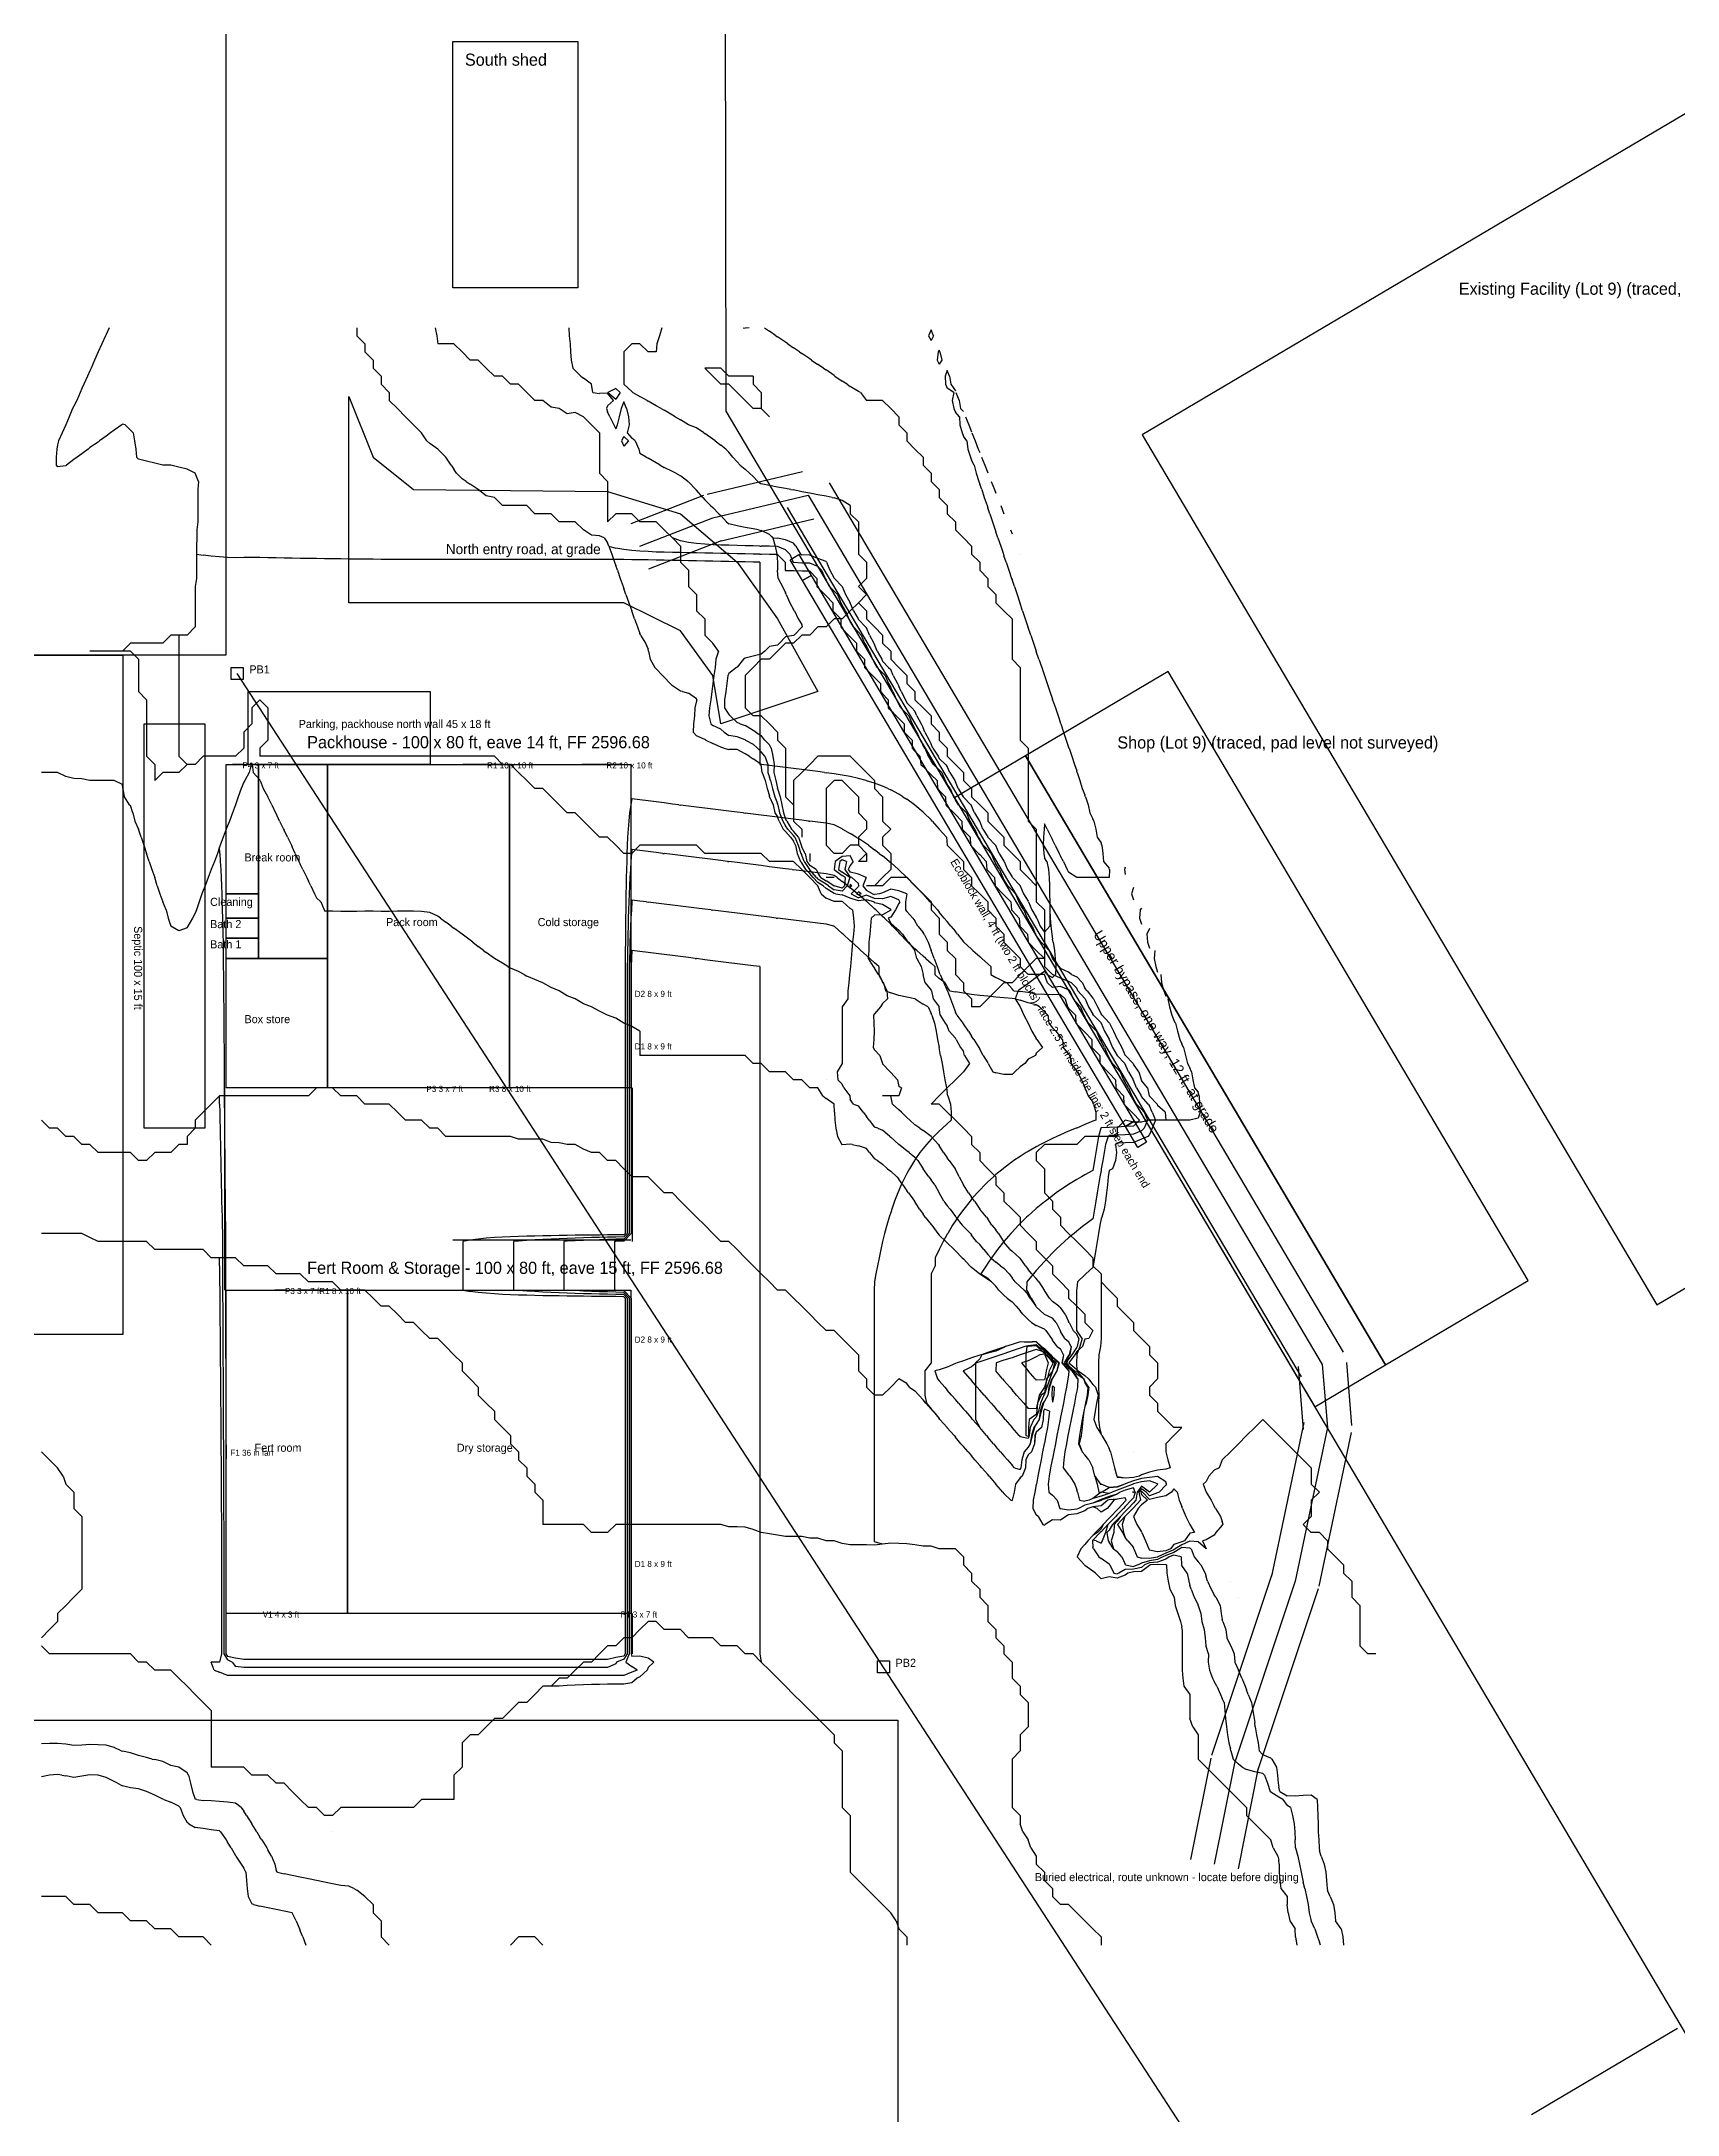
# Model space of a CAD drawing. Header units: feet. Extents: x 70 to 1025, y -1570 to -26.
# Drawn here: x 440 to 845, y -822 to -309 of the extents above; entities that cross this region are included whole.
import ezdxf

# ---------------------------------------------------------------- set-up
doc = ezdxf.new("R2010")
doc.units = ezdxf.units.FT
for name, color, linetype in [('BLDG-EXIST', 8, 'CONTINUOUS'), ('BLDG-LOT9', 9, 'CONTINUOUS'), ('BLDG-NEW', 3, 'CONTINUOUS'), ('DOORS', 1, 'CONTINUOUS'), ('ELEC-PULLBOX', 2, 'CONTINUOUS'), ('GRADE-FINISHED', 5, 'CONTINUOUS'), ('PROPERTY', 1, 'CONTINUOUS'), ('ROAD', 252, 'CONTINUOUS'), ('ROOMS', 8, 'CONTINUOUS'), ('SITE', 30, 'CONTINUOUS'), ('TOPO-EXIST', 8, 'CONTINUOUS'), ('WALL-ECOBLOCK', 6, 'CONTINUOUS'), ('WALL-RETAINING', 7, 'CONTINUOUS')]:
    doc.layers.add(name, color=color, linetype=linetype)

msp = doc.modelspace()

# ---------------------------------------------------------------- texts
at = {"layer": 'BLDG-EXIST'}
msp.add_text('South shed', height=3, dxfattribs=at).set_placement((544.7, -315.2))
at = {"layer": 'BLDG-LOT9'}
for s, p in [('Existing Facility (Lot 9) (traced, pad level not surveyed)', (790.456, -371.844)), ('Shop (Lot 9) (traced, pad level not surveyed)', (706.036, -484.074))]:
    msp.add_text(s, height=3, dxfattribs=at).set_placement(p)
at = {"layer": 'BLDG-NEW'}
for s, p in [('Packhouse - 100 x 80 ft, eave 14 ft, FF 2596.68', (505.7, -484)), ('Fert Room & Storage - 100 x 80 ft, eave 15 ft, FF 2596.68', (505.7, -614))]:
    msp.add_text(s, height=3, dxfattribs=at).set_placement(p)
at = {"layer": 'DOORS'}
for s, p in [('P4 3 x 7 ft', (489.7, -489)), ('R1 10 x 10 ft', (550.2, -489)), ('R2 10 x 10 ft', (579.7, -489)), ('D2 8 x 9 ft', (586.7, -545.5)), ('D1 8 x 9 ft', (586.7, -558.5)), ('P3 3 x 7 ft', (535.2, -569)), ('R3 8 x 10 ft', (550.7, -569)), ('P3 3 x 7 ft', (500.2, -619)), ('R1 8 x 10 ft', (508.7, -619)), ('D2 8 x 9 ft', (586.7, -631)), ('F1 36 in fan', (486.7, -659)), ('D1 8 x 9 ft', (586.7, -686.5)), ('V1 4 x 3 ft', (494.7, -699)), ('P1 3 x 7 ft', (583.2, -699))]:
    msp.add_text(s, height=1.5, dxfattribs=at).set_placement(p)
at = {"layer": 'ELEC-PULLBOX'}
for s, p in [('PB1', (491.4, -465.5)), ('PB2', (651.2, -711.2)), ('Buried electrical, route unknown - locate before digging', (685.65, -764.2))]:
    msp.add_text(s, height=2, dxfattribs=at).set_placement(p)
at = {"layer": 'ROAD'}
msp.add_text('North entry road, at grade', height=2.5, dxfattribs=at).set_placement((540, -436))
msp.add_text('Upper bypass, one way, 12 ft, at grade', height=2.5, rotation=-59.4, dxfattribs=at).set_placement((700, -530))
at = {"layer": 'ROOMS'}
for s, p in [('Break room', (490.2, -512)), ('Cleaning', (481.7, -523)), ('Bath 2', (481.7, -528.5)), ('Pack room', (525.2, -528)), ('Cold storage', (562.7, -528)), ('Bath 1', (481.7, -533.5)), ('Box store', (490.2, -552)), ('Fert room', (492.7, -658)), ('Dry storage', (542.7, -658))]:
    msp.add_text(s, height=2, dxfattribs=at).set_placement(p)
at = {"layer": 'SITE'}
msp.add_text('Parking, packhouse north wall 45 x 18 ft', height=2, dxfattribs=at).set_placement((503.6, -479))
msp.add_text('Septic 100 x 15 ft', height=2, rotation=-90, dxfattribs=at).set_placement((462.9, -528))
at = {"layer": 'WALL-ECOBLOCK'}
msp.add_text('Ecoblock wall, 4 ft (two 2 ft blocks), face 2.5 ft inside the line; 2 ft step each end', height=2, rotation=-59.4, dxfattribs=at).set_placement((664.663, -512.081))

# ---------------------------------------------------------------- linework, layer by layer
at = {"layer": 'BLDG-EXIST'}
for p, q in [((485.6, -148.6), (485.6, -461)), ((541.7, -309.2), (572.6, -309.2)), ((541.7, -370.1), (541.7, -309.2)), ((572.6, -309.2), (572.6, -370.1)), ((572.6, -370.1), (541.7, -370.1)), ((485.6, -461), (112.1, -461)), ((112.1, -461), (460.1, -461)), ((460.1, -461), (460.1, -629)), ((460.1, -629), (112.1, -629)), ((109.6, -724.4), (651.8, -724.4)), ((651.8, -724.4), (651.8, -1087.2))]:
    msp.add_line(p, q, dxfattribs=at)
at = {"layer": 'BLDG-LOT9'}
for p, q in [((858.532, -319.973), (712.2, -406.5)), ((712.2, -406.5), (839.445, -621.694)), ((718.592, -465.032), (683.3, -485.9)), ((807.664, -615.668), (718.592, -465.032)), ((683.3, -485.9), (772.372, -636.536)), ((839.445, -621.694), (985.777, -535.168)), ((772.372, -636.536), (807.664, -615.668))]:
    msp.add_line(p, q, dxfattribs=at)
at = {"layer": 'BLDG-NEW'}
for p, q in [((485.7, -568), (485.7, -488)), ((485.7, -488), (585.7, -488)), ((585.7, -488), (585.7, -568)), ((585.7, -568), (485.7, -568)), ((485.7, -698), (485.7, -618)), ((485.7, -618), (585.7, -618)), ((585.7, -618), (585.7, -698)), ((585.7, -698), (485.7, -698))]:
    msp.add_line(p, q, dxfattribs=at)
at = {"layer": 'DOORS'}
for p, q in [((490.2, -488), (487.2, -488)), ((554.2, -488), (544.2, -488)), ((583.7, -488), (573.7, -488)), ((585.7, -540.5), (585.7, -548.5)), ((585.7, -553.5), (585.7, -561.5)), ((535.7, -568), (532.7, -568)), ((553.7, -568), (545.7, -568)), ((500.7, -618), (497.7, -618)), ((511.7, -618), (503.7, -618)), ((585.7, -626), (585.7, -634)), ((485.7, -656.25), (485.7, -659.75)), ((585.7, -681.5), (585.7, -689.5)), ((495.7, -698), (491.7, -698)), ((583.7, -698), (580.7, -698))]:
    msp.add_line(p, q, dxfattribs=at)
at = {"layer": 'ELEC-PULLBOX'}
for p, q in [((486.9, -464), (489.9, -464)), ((486.9, -467), (486.9, -464)), ((876.9, -1062.9), (488.4, -465.5)), ((489.9, -464), (489.9, -467)), ((489.9, -467), (486.9, -467)), ((646.7, -709.7), (649.7, -709.7)), ((646.7, -712.7), (646.7, -709.7)), ((649.7, -709.7), (649.7, -712.7)), ((649.7, -712.7), (646.7, -712.7))]:
    msp.add_line(p, q, dxfattribs=at)
at = {"layer": 'GRADE-FINISHED'}
for p, q in [((454.923, -384, 2597), (454, -386, 2597)), ((455.846, -382, 2597), (454.923, -384, 2597)), ((456, -381.667, 2597), (455.846, -382, 2597)), ((456.769, -380, 2597), (456, -381.667, 2597)), ((518, -380, 2598), (518, -382, 2598)), ((518, -382, 2598), (518, -382, 2598)), ((520, -384, 2598), (518, -382, 2598)), ((520, -384, 2598), (520, -386, 2598)), ((537.316, -380, 2599), (537.761, -382, 2599)), ((537.761, -382, 2599), (538, -384, 2599)), ((538, -384, 2599), (538, -384, 2599)), ((540, -384, 2599), (538, -384, 2599)), ((542, -384, 2599), (540, -384, 2599)), ((544, -386, 2599), (542, -384, 2599)), ((570.375, -380, 2600), (570.5, -382, 2600)), ((570.5, -382, 2600), (570.706, -384, 2600)), ((570.706, -384, 2600), (570.824, -386, 2600)), ((586, -384, 2601), (584, -386, 2601)), ((586, -384, 2601), (586, -384, 2601)), ((588, -384, 2601), (586, -384, 2601)), ((588, -384, 2601), (588, -384, 2601)), ((588, -384, 2601), (590, -386, 2601)), ((592.182, -384, 2601), (592, -386, 2601)), ((592.833, -382, 2601), (592.182, -384, 2601)), ((593.368, -380, 2601), (592.833, -382, 2601)), ((613.5, -380, 2601), (614, -380.111, 2601)), ((615, -380, 2601), (614, -380.111, 2601)), ((618.8, -380, 2601), (620, -380.857, 2601)), ((621.6, -382, 2601), (620, -380.857, 2601)), ((621.6, -382, 2601), (622, -382.267, 2601)), ((624, -383.6, 2601), (622, -382.267, 2601)), ((624.6, -384, 2601), (624, -383.6, 2601)), ((624.6, -384, 2601), (626, -384.933, 2601)), ((660, -380.5, 2600), (659.333, -382, 2600)), ((659.333, -382, 2600), (660, -383.143, 2600)), ((660.571, -382, 2600), (660, -380.5, 2600)), ((660.571, -382, 2600), (660, -383.143, 2600)), ((453.143, -388, 2597), (452.286, -390, 2597)), ((454, -386, 2597), (453.143, -388, 2597)), ((454, -386, 2597), (454, -386, 2597)), ((520, -386, 2598), (520, -386, 2598)), ((522, -388, 2598), (520, -386, 2598)), ((522, -388, 2598), (522, -390, 2598)), ((544, -386, 2599), (544, -386, 2599)), ((546, -388, 2599), (544, -386, 2599)), ((546, -388, 2599), (546, -388, 2599)), ((548, -388, 2599), (546, -388, 2599)), ((550, -390, 2599), (548, -388, 2599)), ((570.824, -386, 2600), (571, -388, 2600)), ((571, -388, 2600), (571.385, -390, 2600)), ((584, -386, 2601), (584, -386, 2601)), ((584, -386, 2601), (584, -388, 2601)), ((584, -388, 2601), (584, -390, 2601)), ((592, -386, 2601), (590, -386, 2601)), ((627.455, -386, 2601), (626, -384.933, 2601)), ((627.455, -386, 2601), (628, -386.4, 2601)), ((630, -387.733, 2601), (628, -386.4, 2601)), ((630.4, -388, 2601), (630, -387.733, 2601)), ((630.4, -388, 2601), (632, -389.067, 2601)), ((633.4, -390, 2601), (632, -389.067, 2601)), ((661.724, -386, 2600), (661.463, -388, 2600)), ((661.463, -388, 2600), (662, -389.048, 2600)), ((662, -385.529, 2600), (661.724, -386, 2600)), ((662.186, -386, 2600), (662, -385.529, 2600)), ((662.667, -388, 2600), (662, -389.048, 2600)), ((662.186, -386, 2600), (662.667, -388, 2600)), ((450.462, -394, 2597), (450, -395, 2597)), ((451.385, -392, 2597), (450.462, -394, 2597)), ((452, -390.667, 2597), (451.385, -392, 2597)), ((452.286, -390, 2597), (452, -390.667, 2597)), ((522, -390, 2598), (522, -390, 2598)), ((524, -392, 2598), (522, -390, 2598)), ((524, -392, 2598), (524, -394, 2598)), ((524, -394, 2598), (524, -394, 2598)), ((526, -396, 2598), (524, -394, 2598)), ((550, -390, 2599), (550, -390, 2599)), ((552, -392, 2599), (550, -390, 2599)), ((552, -392, 2599), (552, -392, 2599)), ((554, -392, 2599), (552, -392, 2599)), ((556, -394, 2599), (554, -392, 2599)), ((556, -394, 2599), (556, -394, 2599)), ((558, -394, 2599), (556, -394, 2599)), ((560, -396, 2599), (558, -394, 2599)), ((571.385, -390, 2600), (572, -390.615, 2600)), ((573.385, -392, 2600), (572, -390.615, 2600)), ((573.385, -392, 2600), (574, -392.444, 2600)), ((576, -394, 2600), (574, -392.444, 2600)), ((576, -394, 2600), (576, -394, 2600)), ((576.333, -396, 2600), (576, -394, 2600)), ((584, -390, 2601), (584, -392, 2601)), ((584, -392, 2601), (584, -394, 2601)), ((584, -394, 2601), (584, -394, 2601)), ((586, -395.778, 2601), (584, -394, 2601)), ((604, -390, 2602), (604, -390, 2602)), ((606, -390, 2602), (604, -390, 2602)), ((604, -390, 2602), (604, -390, 2602)), ((606, -392, 2602), (604, -390, 2602)), ((608, -390, 2602), (606, -390, 2602)), ((606, -392, 2602), (606, -392, 2602)), ((608, -394, 2602), (606, -392, 2602)), ((608, -390, 2602), (608, -390, 2602)), ((608, -390, 2602), (610, -392, 2602)), ((608, -394, 2602), (608, -394, 2602)), ((610, -394, 2602), (608, -394, 2602)), ((612, -392, 2602), (610, -392, 2602)), ((612, -396, 2602), (610, -394, 2602)), ((614, -392, 2602), (612, -392, 2602)), ((616, -392, 2602), (614, -392, 2602)), ((616, -392, 2602), (616, -392, 2602)), ((616, -392, 2602), (616, -394, 2602)), ((616, -394, 2602), (618, -396, 2602)), ((633.4, -390, 2601), (634, -390.4, 2601)), ((636, -391.857, 2601), (634, -390.4, 2601)), ((636.2, -392, 2601), (636, -391.857, 2601)), ((636.2, -392, 2601), (638, -393.2, 2601)), ((639.2, -394, 2601), (638, -393.2, 2601)), ((639.2, -394, 2601), (640, -394.533, 2601)), ((642, -395.8, 2601), (640, -394.533, 2601)), ((664, -390.588, 2600), (663.442, -392, 2600)), ((663.442, -392, 2600), (663.565, -394, 2600)), ((663.565, -394, 2600), (664, -394.952, 2600)), ((664.558, -392, 2600), (664, -390.588, 2600)), ((664.558, -392, 2600), (664.833, -394, 2600)), ((664.833, -394, 2600), (666, -395.647, 2600)), ((448, -399.429, 2597), (447.714, -400, 2597)), ((448.714, -398, 2597), (448, -399.429, 2597)), ((449.571, -396, 2597), (448.714, -398, 2597)), ((450, -395, 2597), (449.571, -396, 2597)), ((526, -396, 2598), (526, -398, 2598)), ((526, -398, 2598), (526, -398, 2598)), ((528, -400, 2598), (526, -398, 2598)), ((560, -396, 2599), (560, -396, 2599)), ((562, -398, 2599), (560, -396, 2599)), ((562, -398, 2599), (562, -398, 2599)), ((564, -398, 2599), (562, -398, 2599)), ((566, -399.667, 2599), (564, -398, 2599)), ((568, -400, 2599), (566, -399.667, 2599)), ((576.333, -396, 2600), (578, -396.308, 2600)), ((580, -396.148, 2600), (578, -396.308, 2600)), ((580, -399.282, 2600), (579.754, -400, 2600)), ((581.429, -398, 2600), (580, -396.148, 2600)), ((581.429, -398, 2600), (580, -399.282, 2600)), ((582, -395.017, 2600), (580.067, -396, 2600)), ((580.067, -396, 2600), (582, -397.706, 2600)), ((583.094, -396, 2600), (582, -395.017, 2600)), ((583.094, -396, 2600), (582, -397.706, 2600)), ((584, -398.341, 2600), (583.333, -400, 2600)), ((584.648, -400, 2600), (584, -398.341, 2600)), ((586.25, -396, 2601), (586, -395.778, 2601)), ((586.25, -396, 2601), (588, -397, 2601)), ((589.75, -398, 2601), (588, -397, 2601)), ((589.75, -398, 2601), (590, -398.143, 2601)), ((592, -399.333, 2601), (590, -398.143, 2601)), ((593.25, -400, 2601), (592, -399.333, 2601)), ((612, -396, 2602), (612, -396, 2602)), ((614, -398, 2602), (612, -396, 2602)), ((614, -398, 2602), (614, -398, 2602)), ((616, -400, 2602), (614, -398, 2602)), ((618, -396, 2602), (618, -396, 2602)), ((618, -396, 2602), (618, -398, 2602)), ((618, -398, 2602), (618, -400, 2602)), ((642.5, -396, 2601), (642, -395.8, 2601)), ((642.5, -396, 2601), (644, -398, 2601)), ((646, -398, 2601), (644, -398, 2601)), ((648, -398, 2601), (646, -398, 2601)), ((648, -398, 2601), (648, -398, 2601)), ((648, -398, 2601), (650, -400, 2601)), ((665.571, -396, 2600), (664, -394.952, 2600)), ((665.571, -396, 2600), (665.231, -398, 2600)), ((665.231, -398, 2600), (665.615, -400, 2600)), ((666.14, -396, 2600), (666.93, -398, 2600)), ((666.93, -398, 2600), (667.25, -400, 2600)), ((446, -404, 2597), (445.077, -406, 2597)), ((446.857, -402, 2597), (446, -404, 2597)), ((446, -404, 2597), (446, -404, 2597)), ((447.714, -400, 2597), (446.857, -402, 2597)), ((459.833, -404, 2597), (458, -405.375, 2597)), ((460, -403.875, 2597), (459.833, -404, 2597)), ((460.667, -404, 2597), (460, -403.875, 2597)), ((460.667, -404, 2597), (462, -405.333, 2597)), ((528, -400, 2598), (528, -400, 2598)), ((530, -402, 2598), (528, -400, 2598)), ((530, -402, 2598), (530, -402, 2598)), ((532, -404, 2598), (530, -402, 2598)), ((532, -404, 2598), (532, -404, 2598)), ((534, -406, 2598), (532, -404, 2598)), ((568, -400, 2599), (568, -400, 2599)), ((570, -401.333, 2599), (568, -400, 2599)), ((572, -401, 2599), (570, -401.333, 2599)), ((574, -402, 2599), (572, -401, 2599)), ((574, -402, 2599), (574, -402, 2599)), ((576, -404, 2599), (574, -402, 2599)), ((576, -404, 2599), (576, -404, 2599)), ((578, -406, 2599), (576, -404, 2599)), ((579.754, -400, 2600), (580, -400.8, 2600)), ((580.568, -402, 2600), (580, -400.8, 2600)), ((580.568, -402, 2600), (581.514, -404, 2600)), ((581.514, -404, 2600), (582, -405.029, 2600)), ((582.383, -404, 2600), (582, -405.029, 2600)), ((582.822, -402, 2600), (582.383, -404, 2600)), ((583.333, -400, 2600), (582.822, -402, 2600)), ((584.648, -400, 2600), (585.143, -402, 2600)), ((585.288, -404, 2600), (584.8, -406, 2600)), ((585.143, -402, 2600), (585.288, -404, 2600)), ((593.25, -400, 2601), (594, -400.429, 2601)), ((596, -401.6, 2601), (594, -400.429, 2601)), ((596.667, -402, 2601), (596, -401.6, 2601)), ((596.667, -402, 2601), (598, -402.8, 2601)), ((600, -404, 2601), (598, -402.8, 2601)), ((600, -404, 2601), (600, -404, 2601)), ((602, -404.8, 2601), (600, -404, 2601)), ((603.8, -406, 2601), (602, -404.8, 2601)), ((616, -400, 2602), (616, -400, 2602)), ((618, -400, 2602), (616, -400, 2602)), ((618, -400, 2602), (620, -402, 2602)), ((620, -402, 2602), (618, -400, 2602)), ((620, -402, 2602), (620, -402, 2602)), ((620, -402, 2602), (620, -402, 2602)), ((620, -402, 2602), (620, -402, 2602)), ((650, -400, 2601), (650, -400, 2601)), ((650, -400, 2601), (652, -402, 2601)), ((652, -402, 2601), (652, -402, 2601)), ((652, -402, 2601), (652, -404, 2601)), ((652, -404, 2601), (654, -406, 2601)), ((665.615, -400, 2600), (666, -400.909, 2600)), ((667.043, -402, 2600), (666, -400.909, 2600)), ((667.043, -402, 2600), (667.082, -404, 2600)), ((667.082, -404, 2600), (667.684, -406, 2600)), ((667.25, -400, 2600), (668, -400.706, 2600)), ((668.512, -402, 2600), (669.302, -404, 2600)), ((669.302, -404, 2600), (670, -405.765, 2600)), ((443.8, -410, 2597), (443.667, -412, 2597)), ((444, -409, 2597), (443.8, -410, 2597)), ((444.25, -408, 2597), (444, -409, 2597)), ((445.077, -406, 2597), (444.25, -408, 2597)), ((451.538, -410, 2597), (450, -411.176, 2597)), ((452, -409.647, 2597), (451.538, -410, 2597)), ((454, -408.267, 2597), (452, -409.647, 2597)), ((454.364, -408, 2597), (454, -408.267, 2597)), ((456, -406.8, 2597), (454.364, -408, 2597)), ((457.091, -406, 2597), (456, -406.8, 2597)), ((458, -405.375, 2597), (457.091, -406, 2597)), ((462.667, -406, 2597), (462, -405.333, 2597)), ((462.667, -406, 2597), (463, -408, 2597)), ((463, -408, 2597), (463.333, -410, 2597)), ((463.333, -410, 2597), (463.5, -412, 2597)), ((534, -406, 2598), (534, -406, 2598)), ((535.333, -408, 2598), (534, -406, 2598)), ((535.333, -408, 2598), (536, -408.667, 2598)), ((538, -410, 2598), (536, -408.667, 2598)), ((538, -410, 2598), (538, -410, 2598)), ((540, -412, 2598), (538, -410, 2598)), ((578, -406, 2599), (578, -408, 2599)), ((578, -408, 2599), (578, -410, 2599)), ((578, -410, 2599), (578, -412, 2599)), ((584, -406.9, 2600), (583.397, -408, 2600)), ((583.397, -408, 2600), (584, -409.294, 2600)), ((585.189, -408, 2600), (584, -406.9, 2600)), ((585.189, -408, 2600), (584, -409.294, 2600)), ((584.8, -406, 2600), (586, -407.286, 2600)), ((586.811, -408, 2600), (586, -407.286, 2600)), ((586.811, -408, 2600), (587.75, -410, 2600)), ((587.75, -410, 2600), (588, -411.143, 2600)), ((603.8, -406, 2601), (604, -406.143, 2601)), ((606, -407.538, 2601), (604, -406.143, 2601)), ((606.6, -408, 2601), (606, -407.538, 2601)), ((606.6, -408, 2601), (608, -409.077, 2601)), ((609.2, -410, 2601), (608, -409.077, 2601)), ((609.2, -410, 2601), (610, -410.8, 2601)), ((654, -406, 2601), (654, -406, 2601)), ((654, -406, 2601), (654, -408, 2601)), ((654, -408, 2601), (656, -410, 2601)), ((656, -410, 2601), (656, -410, 2601)), ((656, -410, 2601), (658, -412, 2601)), ((667.684, -406, 2600), (668, -406.818, 2600)), ((668.813, -408, 2600), (668, -406.818, 2600)), ((668.813, -408, 2600), (669.079, -410, 2600)), ((669.079, -410, 2600), (669.742, -412, 2600)), ((670.093, -406, 2600), (670.884, -408, 2600)), ((670.884, -408, 2600), (671.611, -410, 2600)), ((671.611, -410, 2600), (672, -410.824, 2600)), ((443.667, -412, 2597), (443.667, -414, 2597)), ((443.667, -414, 2597), (444, -414.4, 2597)), ((446, -414.118, 2597), (444, -414.4, 2597)), ((446.167, -414, 2597), (446, -414.118, 2597)), ((448, -412.625, 2597), (446.167, -414, 2597)), ((448.833, -412, 2597), (448, -412.625, 2597)), ((450, -411.176, 2597), (448.833, -412, 2597)), ((463.5, -412, 2597), (464, -412.5, 2597)), ((466, -413, 2597), (464, -412.5, 2597)), ((468, -413.5, 2597), (466, -413, 2597)), ((470, -414, 2597), (468, -413.5, 2597)), ((470, -414, 2597), (470, -414, 2597)), ((472, -414, 2597), (470, -414, 2597)), ((474, -414.5, 2597), (472, -414, 2597)), ((476, -415, 2597), (474, -414.5, 2597)), ((478, -416, 2597), (476, -415, 2597)), ((540, -412, 2598), (540, -412, 2598)), ((541.333, -414, 2598), (540, -412, 2598)), ((541.333, -414, 2598), (542, -415, 2598)), ((542.667, -416, 2598), (542, -415, 2598)), ((578, -412, 2599), (578, -414, 2599)), ((578, -414, 2599), (578, -416, 2599)), ((589.5, -412, 2600), (588, -411.143, 2600)), ((589.5, -412, 2600), (590, -412.286, 2600)), ((592, -413.429, 2600), (590, -412.286, 2600)), ((593, -414, 2600), (592, -413.429, 2600)), ((593, -414, 2600), (594, -414.571, 2600)), ((596, -415.6, 2600), (594, -414.571, 2600)), ((611, -412, 2601), (610, -410.8, 2601)), ((611, -412, 2601), (612, -413.2, 2601)), ((612.8, -414, 2601), (612, -413.2, 2601)), ((612.8, -414, 2601), (614, -415, 2601)), ((615.091, -416, 2601), (614, -415, 2601)), ((658, -412, 2601), (658, -412, 2601)), ((658, -412, 2601), (658, -414, 2601)), ((658, -414, 2601), (660, -416, 2601)), ((669.742, -412, 2600), (670, -412.762, 2600)), ((670.65, -414, 2600), (670, -412.762, 2600)), ((670.65, -414, 2600), (671.111, -416, 2600)), ((672.465, -412, 2600), (673.256, -414, 2600)), ((673.256, -414, 2600), (674, -415.882, 2600)), ((478, -416, 2597), (478, -416, 2597)), ((478.8, -418, 2597), (478, -416, 2597)), ((478.8, -418, 2597), (478.667, -420, 2597)), ((478.667, -420, 2597), (478.667, -422, 2597)), ((542.667, -416, 2598), (544, -417.333, 2598)), ((545, -418, 2598), (544, -417.333, 2598)), ((545, -418, 2598), (546, -418.667, 2598)), ((548, -420, 2598), (546, -418.667, 2598)), ((548, -420, 2598), (548, -420, 2598)), ((550, -421.6, 2598), (548, -420, 2598)), ((578, -416, 2599), (578, -416, 2599)), ((580, -418, 2599), (578, -416, 2599)), ((580, -418, 2599), (580, -420, 2599)), ((580, -420, 2599), (580, -422, 2599)), ((596.857, -416, 2600), (596, -415.6, 2600)), ((596.857, -416, 2600), (598, -416.615, 2600)), ((599.8, -418, 2600), (598, -416.615, 2600)), ((599.8, -418, 2600), (600, -418.154, 2600)), ((601.846, -420, 2600), (600, -418.154, 2600)), ((601.846, -420, 2600), (602, -420.182, 2600)), ((603.538, -422, 2600), (602, -420.182, 2600)), ((615.091, -416, 2601), (616, -416.833, 2601)), ((617.167, -418, 2601), (616, -416.833, 2601)), ((617.167, -418, 2601), (618, -418.588, 2601)), ((620, -419, 2601), (618, -418.588, 2601)), ((622, -419.412, 2601), (620, -419, 2601)), ((624, -419.765, 2601), (622, -419.412, 2601)), ((625.333, -420, 2601), (624, -419.765, 2601)), ((625.333, -420, 2601), (626, -420.118, 2601)), ((628, -420.556, 2601), (626, -420.118, 2601)), ((660, -416, 2601), (660, -416, 2601)), ((660, -416, 2601), (660, -418, 2601)), ((660, -418, 2601), (662, -420, 2601)), ((662, -420, 2601), (662, -420, 2601)), ((662, -420, 2601), (662, -422, 2601)), ((671.111, -416, 2600), (671.778, -418, 2600)), ((671.778, -418, 2600), (672, -418.667, 2600)), ((672.56, -420, 2600), (672, -418.667, 2600)), ((672.56, -420, 2600), (673.143, -422, 2600)), ((674.837, -418, 2600), (675.636, -420, 2600)), ((675.636, -420, 2600), (676, -420.941, 2600)), ((478.667, -422, 2597), (478.667, -424, 2597)), ((478.667, -424, 2597), (478.667, -426, 2597)), ((552, -422, 2598), (550, -421.6, 2598)), ((552, -422, 2598), (552, -422, 2598)), ((554, -424, 2598), (552, -422, 2598)), ((554, -424, 2598), (554, -424, 2598)), ((556, -424, 2598), (554, -424, 2598)), ((558, -424, 2598), (556, -424, 2598)), ((560, -424, 2598), (558, -424, 2598)), ((562, -426, 2598), (560, -424, 2598)), ((580, -422, 2599), (580, -424, 2599)), ((580, -424, 2599), (580, -426, 2599)), ((603.538, -422, 2600), (604, -422.545, 2600)), ((605.455, -424, 2600), (604, -422.545, 2600)), ((605.455, -424, 2600), (606, -424.5, 2600)), ((607.5, -426, 2600), (606, -424.5, 2600)), ((630, -420.941, 2601), (628, -420.556, 2601)), ((632, -421.294, 2601), (630, -420.941, 2601)), ((634, -421.667, 2601), (632, -421.294, 2601)), ((635.5, -422, 2601), (634, -421.667, 2601)), ((635.5, -422, 2601), (636, -422.111, 2601)), ((638, -422.727, 2601), (636, -422.111, 2601)), ((640, -424, 2601), (638, -422.727, 2601)), ((640, -424, 2601), (640, -426, 2601)), ((662, -422, 2601), (664, -424, 2601)), ((664, -424, 2601), (664, -424, 2601)), ((664, -424, 2601), (664, -426, 2601)), ((673.143, -422, 2600), (673.81, -424, 2600)), ((673.81, -424, 2600), (674, -424.571, 2600)), ((674.508, -426, 2600), (674, -424.571, 2600)), ((677.227, -424, 2600), (678, -426, 2600)), ((478.667, -428, 2597), (478.4, -430, 2597)), ((478.4, -430, 2597), (478.4, -432, 2597)), ((478.667, -426, 2597), (478.667, -428, 2597)), ((562, -426, 2598), (562, -426, 2598)), ((564, -426, 2598), (562, -426, 2598)), ((566, -426, 2598), (564, -426, 2598)), ((568, -428, 2598), (566, -426, 2598)), ((568, -428, 2598), (568, -428, 2598)), ((570, -428, 2598), (568, -428, 2598)), ((572, -428, 2598), (570, -428, 2598)), ((574, -430, 2598), (572, -428, 2598)), ((574, -430, 2598), (574, -430, 2598)), ((576, -431.273, 2598), (574, -430, 2598)), ((580, -426, 2599), (580, -428, 2599)), ((582, -426, 2599), (580, -428, 2599)), ((580, -428, 2599), (580, -428, 2599)), ((580, -428, 2599), (580, -428, 2599)), ((584, -426, 2599), (582, -426, 2599)), ((586, -426, 2599), (584, -426, 2599)), ((588, -428, 2599), (586, -426, 2599)), ((588, -428, 2599), (588, -428, 2599)), ((590, -428, 2599), (588, -428, 2599)), ((592, -428, 2599), (590, -428, 2599)), ((594, -430, 2599), (592, -428, 2599)), ((594, -430, 2599), (594, -430, 2599)), ((596, -432, 2599), (594, -430, 2599)), ((607.5, -426, 2600), (608, -426.462, 2600)), ((609.429, -428, 2600), (608, -426.462, 2600)), ((609.429, -428, 2600), (610, -428.5, 2600)), ((612, -429, 2600), (610, -428.5, 2600)), ((614, -429.412, 2600), (612, -429, 2600)), ((616, -429.765, 2600), (614, -429.412, 2600)), ((617.333, -430, 2600), (616, -429.765, 2600)), ((617.333, -430, 2600), (618, -430.133, 2600)), ((620, -431.111, 2600), (618, -430.133, 2600)), ((640, -426, 2601), (640, -426, 2601)), ((642, -428, 2601), (640, -426, 2601)), ((642, -428, 2601), (642, -430, 2601)), ((642, -430, 2601), (642, -432, 2601)), ((664, -426, 2601), (666, -428, 2601)), ((666, -428, 2601), (666, -428, 2601)), ((666, -428, 2601), (666, -430, 2601)), ((666, -430, 2601), (668, -432, 2601)), ((674.508, -426, 2600), (675.161, -428, 2600)), ((675.161, -428, 2600), (675.841, -430, 2600)), ((675.841, -430, 2600), (676, -430.476, 2600)), ((676.508, -432, 2600), (676, -430.476, 2600)), ((678, -426, 2600), (678, -426, 2600)), ((679.591, -430, 2600), (680, -431, 2600)), ((478.4, -432, 2597), (478.333, -434, 2597)), ((478.333, -434, 2597), (478.333, -436, 2597)), ((578, -431.467, 2598), (576, -431.273, 2598)), ((579.143, -432, 2598), (578, -431.467, 2598)), ((579.143, -432, 2598), (580, -433.2, 2598)), ((580.308, -434, 2598), (580, -433.2, 2598)), ((580.308, -434, 2598), (582, -434.512, 2598)), ((584, -434.837, 2598), (582, -434.512, 2598)), ((586, -435.065, 2598), (584, -434.837, 2598)), ((588, -435.227, 2598), (586, -435.065, 2598)), ((590, -435.362, 2598), (588, -435.227, 2598)), ((592, -435.469, 2598), (590, -435.362, 2598)), ((594, -435.527, 2598), (592, -435.469, 2598)), ((596, -435.567, 2598), (594, -435.527, 2598)), ((596, -432, 2599), (596, -432, 2599)), ((598, -432.718, 2599), (596, -432, 2599)), ((598, -435.607, 2598), (596, -435.567, 2598)), ((600, -433.11, 2599), (598, -432.718, 2599)), ((600, -435.647, 2598), (598, -435.607, 2598)), ((602, -433.37, 2599), (600, -433.11, 2599)), ((602, -435.687, 2598), (600, -435.647, 2598)), ((604, -433.535, 2599), (602, -433.37, 2599)), ((604, -435.727, 2598), (602, -435.687, 2598)), ((606, -433.666, 2599), (604, -433.535, 2599)), ((606, -435.767, 2598), (604, -435.727, 2598)), ((608, -433.749, 2599), (606, -433.666, 2599)), ((608, -435.807, 2598), (606, -435.767, 2598)), ((610, -433.806, 2599), (608, -433.749, 2599)), ((610, -435.847, 2598), (608, -435.807, 2598)), ((612, -433.858, 2599), (610, -433.806, 2599)), ((614, -433.91, 2599), (612, -433.858, 2599)), ((616, -433.96, 2599), (614, -433.91, 2599)), ((617.635, -434, 2599), (616, -433.96, 2599)), ((617.635, -434, 2599), (618, -434.007, 2599)), ((620, -434.047, 2599), (618, -434.007, 2599)), ((620.956, -432, 2600), (620, -431.111, 2600)), ((622, -434.087, 2599), (620, -434.047, 2599)), ((620.956, -432, 2600), (622, -432.087, 2600)), ((624, -432.433, 2600), (622, -432.087, 2600)), ((624, -434.916, 2599), (622, -434.087, 2599)), ((626, -433.323, 2600), (624, -432.433, 2600)), ((625.084, -436, 2599), (624, -434.916, 2599)), ((626.571, -434, 2600), (626, -433.323, 2600)), ((626.571, -434, 2600), (627.679, -436, 2600)), ((642, -432, 2601), (642, -434, 2601)), ((642, -434, 2601), (642, -436, 2601)), ((668, -432, 2601), (668, -432, 2601)), ((668, -432, 2601), (670, -434, 2601)), ((670, -434, 2601), (670, -434, 2601)), ((670, -434, 2601), (670, -436, 2601)), ((676.508, -432, 2600), (677.194, -434, 2600)), ((677.194, -434, 2600), (677.871, -436, 2600)), ((478.333, -436, 2597), (480, -436.271, 2597)), ((482, -436.477, 2597), (480, -436.271, 2597)), ((484, -436.668, 2597), (482, -436.477, 2597)), ((486, -436.816, 2597), (484, -436.668, 2597)), ((488, -436.878, 2597), (486, -436.816, 2597)), ((490, -436.858, 2597), (488, -436.878, 2597)), ((492, -436.858, 2597), (490, -436.858, 2597)), ((494, -436.837, 2597), (492, -436.858, 2597)), ((496, -436.898, 2597), (494, -436.837, 2597)), ((498, -436.952, 2597), (496, -436.898, 2597)), ((500, -437.001, 2597), (498, -436.952, 2597)), ((502, -437.031, 2597), (500, -437.001, 2597)), ((504, -437.06, 2597), (502, -437.031, 2597)), ((506, -437.087, 2597), (504, -437.06, 2597)), ((508, -437.112, 2597), (506, -437.087, 2597)), ((510, -437.136, 2597), (508, -437.112, 2597)), ((512, -437.159, 2597), (510, -437.136, 2597)), ((514, -437.191, 2597), (512, -437.159, 2597)), ((516, -437.211, 2597), (514, -437.191, 2597)), ((518, -437.23, 2597), (516, -437.211, 2597)), ((520, -437.248, 2597), (518, -437.23, 2597)), ((522, -437.265, 2597), (520, -437.248, 2597)), ((524, -437.29, 2597), (522, -437.265, 2597)), ((526, -437.305, 2597), (524, -437.29, 2597)), ((528, -437.313, 2597), (526, -437.305, 2597)), ((530, -437.327, 2597), (528, -437.313, 2597)), ((532, -437.334, 2597), (530, -437.327, 2597)), ((534, -437.341, 2597), (532, -437.334, 2597)), ((536, -437.354, 2597), (534, -437.341, 2597)), ((538, -437.354, 2597), (536, -437.354, 2597)), ((540, -437.354, 2597), (538, -437.354, 2597)), ((542, -437.354, 2597), (540, -437.354, 2597)), ((544, -437.354, 2597), (542, -437.354, 2597)), ((546, -437.361, 2597), (544, -437.354, 2597)), ((548, -437.361, 2597), (546, -437.361, 2597)), ((550, -437.361, 2597), (548, -437.361, 2597)), ((552, -437.361, 2597), (550, -437.361, 2597)), ((554, -437.361, 2597), (552, -437.361, 2597)), ((556, -437.361, 2597), (554, -437.361, 2597)), ((558, -437.361, 2597), (556, -437.361, 2597)), ((560, -437.361, 2597), (558, -437.361, 2597)), ((562, -437.361, 2597), (560, -437.361, 2597)), ((564, -437.361, 2597), (562, -437.361, 2597)), ((566, -437.361, 2597), (564, -437.361, 2597)), ((568, -437.361, 2597), (566, -437.361, 2597)), ((570, -437.361, 2597), (568, -437.361, 2597)), ((572, -437.361, 2597), (570, -437.361, 2597)), ((574, -437.361, 2597), (572, -437.361, 2597)), ((576, -437.361, 2597), (574, -437.361, 2597)), ((578, -437.361, 2597), (576, -437.361, 2597)), ((580, -437.361, 2597), (578, -437.361, 2597)), ((582, -437.361, 2597), (580, -437.361, 2597)), ((584, -437.361, 2597), (582, -437.361, 2597)), ((586, -437.367, 2597), (584, -437.361, 2597)), ((588, -437.407, 2597), (586, -437.367, 2597)), ((590, -437.447, 2597), (588, -437.407, 2597)), ((592, -437.487, 2597), (590, -437.447, 2597)), ((594, -437.527, 2597), (592, -437.487, 2597)), ((596, -437.567, 2597), (594, -437.527, 2597)), ((598, -437.607, 2597), (596, -437.567, 2597)), ((600, -437.647, 2597), (598, -437.607, 2597)), ((602, -437.687, 2597), (600, -437.647, 2597)), ((604, -437.727, 2597), (602, -437.687, 2597)), ((606, -437.767, 2597), (604, -437.727, 2597)), ((608, -437.807, 2597), (606, -437.767, 2597)), ((610, -437.847, 2597), (608, -437.807, 2597)), ((612, -435.887, 2598), (610, -435.847, 2598)), ((612, -437.887, 2597), (610, -437.847, 2597)), ((614, -435.927, 2598), (612, -435.887, 2598)), ((614, -437.927, 2597), (612, -437.887, 2597)), ((616, -435.967, 2598), (614, -435.927, 2598)), ((616, -437.967, 2597), (614, -437.927, 2597)), ((617.635, -436, 2598), (616, -435.967, 2598)), ((617.635, -438, 2597), (616, -437.967, 2597)), ((617.635, -436, 2598), (618, -436.007, 2598)), ((617.635, -438, 2597), (617.635, -440, 2597)), ((617.635, -440, 2597), (617.635, -442, 2597)), ((620, -436.047, 2598), (618, -436.007, 2598)), ((622, -436.087, 2598), (620, -436.047, 2598)), ((623.913, -438, 2598), (622, -436.087, 2598)), ((623.913, -438, 2598), (623.913, -440, 2598)), ((623.913, -440, 2598), (624, -440.089, 2598)), ((626, -440.167, 2598), (624, -440.089, 2598)), ((625.084, -436, 2599), (625.913, -438, 2599)), ((625.913, -438, 2599), (626, -438.091, 2599)), ((628, -438.207, 2599), (626, -438.091, 2599)), ((628, -440.207, 2598), (626, -440.167, 2598)), ((627.679, -436, 2600), (628, -436.207, 2600)), ((630, -436.247, 2600), (628, -436.207, 2600)), ((630, -438.247, 2599), (628, -438.207, 2599)), ((630, -440.247, 2598), (628, -440.207, 2598)), ((632, -437.039, 2600), (630, -436.247, 2600)), ((632, -439.076, 2599), (630, -438.247, 2599)), ((631.753, -442, 2598), (630, -440.247, 2598)), ((634, -437.852, 2600), (632, -437.039, 2600)), ((632.924, -440, 2599), (632, -439.076, 2599)), ((632.924, -440, 2599), (633.753, -442, 2599)), ((634.13, -438, 2600), (634, -437.852, 2600)), ((634.13, -438, 2600), (634.924, -440, 2600)), ((634.924, -440, 2600), (636, -441.901, 2600)), ((642, -436, 2601), (642, -436, 2601)), ((644, -438, 2601), (642, -436, 2601)), ((644, -438, 2601), (644, -440, 2601)), ((644, -440, 2601), (644, -442, 2601)), ((670, -436, 2601), (672, -438, 2601)), ((672, -438, 2601), (672, -438, 2601)), ((672, -438, 2601), (672, -440, 2601)), ((672, -440, 2601), (674, -442, 2601)), ((677.871, -436, 2600), (678, -436.381, 2600)), ((678.54, -438, 2600), (678, -436.381, 2600)), ((678.54, -438, 2600), (679.206, -440, 2600)), ((679.206, -440, 2600), (679.903, -442, 2600)), ((682, -436, 2600), (682, -436, 2600)), ((617.635, -442, 2597), (617.635, -444, 2597)), ((617.635, -444, 2597), (617.635, -446, 2597)), ((617.635, -446, 2597), (617.635, -448, 2597)), ((631.753, -442, 2598), (631.753, -444, 2598)), ((631.753, -444, 2598), (632, -444.252, 2598)), ((633.713, -446, 2598), (632, -444.252, 2598)), ((633.713, -446, 2598), (634, -446.293, 2598)), ((633.753, -442, 2599), (634, -442.437, 2599)), ((634.884, -444, 2599), (634, -442.437, 2599)), ((634.884, -444, 2599), (636, -445.138, 2599)), ((636.067, -442, 2600), (636, -441.901, 2600)), ((636.844, -446, 2599), (636, -445.138, 2599)), ((636.067, -442, 2600), (638, -443.98, 2600)), ((636.844, -446, 2599), (637.673, -448, 2599)), ((638.017, -444, 2600), (638, -443.98, 2600)), ((638.017, -444, 2600), (638.844, -446, 2600)), ((638.844, -446, 2600), (639.972, -448, 2600)), ((644, -442, 2601), (642, -444, 2601)), ((642, -444, 2601), (642, -444, 2601)), ((642, -444, 2601), (642, -444, 2601)), ((644, -446, 2601), (642, -444, 2601)), ((644, -446, 2601), (642, -448, 2601)), ((674, -442, 2601), (674, -442, 2601)), ((674, -442, 2601), (674, -444, 2601)), ((674, -444, 2601), (676, -446, 2601)), ((676, -446, 2601), (676, -446, 2601)), ((676, -446, 2601), (676, -448, 2601)), ((679.903, -442, 2600), (680, -442.286, 2600)), ((680.571, -444, 2600), (680, -442.286, 2600)), ((680.571, -444, 2600), (681.238, -446, 2600)), ((681.238, -446, 2600), (681.935, -448, 2600)), ((617.635, -448, 2597), (617.635, -450, 2597)), ((617.635, -450, 2597), (617.635, -452, 2597)), ((635.673, -448, 2598), (634, -446.293, 2598)), ((635.673, -448, 2598), (635.673, -450, 2598)), ((635.673, -450, 2598), (636, -450.334, 2598)), ((637.633, -452, 2598), (636, -450.334, 2598)), ((637.673, -448, 2599), (638, -448.578, 2599)), ((638.804, -450, 2599), (638, -448.578, 2599)), ((638.804, -450, 2599), (639.633, -452, 2599)), ((639.972, -448, 2600), (640, -448.058, 2600)), ((640.804, -450, 2600), (640, -448.058, 2600)), ((640.804, -450, 2600), (641.924, -452, 2600)), ((642, -448, 2601), (642, -448, 2601)), ((642, -448, 2601), (642, -448, 2601)), ((644, -450, 2601), (642, -448, 2601)), ((644, -450, 2601), (644, -452, 2601)), ((676, -448, 2601), (678, -450, 2601)), ((678, -450, 2601), (678, -450, 2601)), ((678, -450, 2601), (680, -452, 2601)), ((681.935, -448, 2600), (682, -448.19, 2600)), ((682.603, -450, 2600), (682, -448.19, 2600)), ((682.603, -450, 2600), (683.27, -452, 2600)), ((472, -456, 2597), (470, -458, 2597)), ((472, -456, 2597), (472, -456, 2597)), ((474, -456, 2597), (472, -456, 2597)), ((474, -456, 2597), (474, -456, 2597)), ((474, -456, 2597), (474, -458, 2597)), ((617.635, -452, 2597), (617.635, -454, 2597)), ((617.635, -454, 2597), (617.635, -456, 2597)), ((617.635, -456, 2597), (617.635, -458, 2597)), ((637.633, -452, 2598), (637.633, -454, 2598)), ((637.633, -454, 2598), (638, -454.375, 2598)), ((639.593, -456, 2598), (638, -454.375, 2598)), ((639.593, -456, 2598), (640, -456.416, 2598)), ((639.633, -452, 2599), (640, -452.649, 2599)), ((640.764, -454, 2599), (640, -452.649, 2599)), ((640.764, -454, 2599), (642, -455.261, 2599)), ((641.924, -452, 2600), (642, -452.155, 2600)), ((643.76, -454, 2600), (642, -452.155, 2600)), ((642.724, -456, 2599), (642, -455.261, 2599)), ((642.724, -456, 2599), (643.553, -458, 2599)), ((643.76, -454, 2600), (644, -454.251, 2600)), ((644, -452, 2601), (644, -452, 2601)), ((646, -454, 2601), (644, -452, 2601)), ((644.724, -456, 2600), (644, -454.251, 2600)), ((644.724, -456, 2600), (645.83, -458, 2600)), ((646, -454, 2601), (646, -454, 2601)), ((648, -456, 2601), (646, -454, 2601)), ((648, -456, 2601), (648, -458, 2601)), ((680, -452, 2601), (680, -452, 2601)), ((680, -452, 2601), (680, -454, 2601)), ((680, -454, 2601), (680, -456, 2601)), ((680, -456, 2601), (680, -458, 2601)), ((683.27, -452, 2600), (683.937, -454, 2600)), ((683.937, -454, 2600), (684, -454.182, 2600)), ((684.635, -456, 2600), (684, -454.182, 2600)), ((684.635, -456, 2600), (685.302, -458, 2600)), ((452, -460, 2597), (452, -460, 2597)), ((454, -460, 2597), (452, -460, 2597)), ((452, -460, 2597), (452, -460, 2597)), ((454, -460, 2597), (452, -460, 2597)), ((456, -460, 2597), (454, -460, 2597)), ((456, -460, 2597), (454, -460, 2597)), ((458, -460, 2597), (456, -460, 2597)), ((458, -460, 2597), (456, -460, 2597)), ((460, -460, 2597), (458, -460, 2597)), ((460, -460, 2597), (458, -460, 2597)), ((462, -458, 2597), (460, -460, 2597)), ((462, -460, 2597), (460, -460, 2597)), ((462, -458, 2597), (462, -458, 2597)), ((464, -458, 2597), (462, -458, 2597)), ((464, -462, 2597), (462, -460, 2597)), ((466, -458, 2597), (464, -458, 2597)), ((468, -458, 2597), (466, -458, 2597)), ((470, -458, 2597), (468, -458, 2597)), ((474, -458, 2597), (474, -460, 2597)), ((474, -460, 2597), (474, -462, 2597)), ((617.635, -458, 2597), (617.635, -460, 2597)), ((617.635, -460, 2597), (617.635, -462, 2597)), ((641.553, -458, 2598), (640, -456.416, 2598)), ((641.553, -458, 2598), (641.553, -460, 2598)), ((641.553, -460, 2598), (642, -460.456, 2598)), ((643.513, -462, 2598), (642, -460.456, 2598)), ((643.553, -458, 2599), (644, -458.791, 2599)), ((644.684, -460, 2599), (644, -458.791, 2599)), ((644.684, -460, 2599), (645.513, -462, 2599)), ((645.83, -458, 2600), (646, -458.348, 2600)), ((646.684, -460, 2600), (646, -458.348, 2600)), ((646.684, -460, 2600), (647.783, -462, 2600)), ((648, -458, 2601), (648, -458, 2601)), ((650, -460, 2601), (648, -458, 2601)), ((650, -460, 2601), (650, -462, 2601)), ((680, -458, 2601), (680, -460, 2601)), ((680, -460, 2601), (680, -462, 2601)), ((685.302, -458, 2600), (685.968, -460, 2600)), ((685.968, -460, 2600), (686, -460.091, 2600)), ((686.667, -462, 2600), (686, -460.091, 2600)), ((464, -462, 2597), (464, -464, 2597)), ((464, -464, 2597), (464, -466, 2597)), ((464, -466, 2597), (464, -468, 2597)), ((474, -462, 2597), (474, -464, 2597)), ((474, -464, 2597), (474, -466, 2597)), ((474, -466, 2597), (474, -468, 2597)), ((617.635, -462, 2597), (617.635, -464, 2597)), ((617.635, -464, 2597), (617.635, -466, 2597)), ((617.635, -466, 2597), (617.635, -468, 2597)), ((643.513, -462, 2598), (643.513, -464, 2598)), ((643.513, -464, 2598), (644, -464.497, 2598)), ((645.473, -466, 2598), (644, -464.497, 2598)), ((645.473, -466, 2598), (646, -466.538, 2598)), ((645.513, -462, 2599), (646, -462.861, 2599)), ((646.644, -464, 2599), (646, -462.861, 2599)), ((647.433, -468, 2598), (646, -466.538, 2598)), ((646.644, -464, 2599), (648, -465.383, 2599)), ((647.783, -462, 2600), (648, -462.445, 2600)), ((649.484, -464, 2600), (648, -462.445, 2600)), ((648.604, -466, 2599), (648, -465.383, 2599)), ((648.604, -466, 2599), (649.433, -468, 2599)), ((649.484, -464, 2600), (650, -464.541, 2600)), ((650, -462, 2601), (650, -462, 2601)), ((652, -464, 2601), (650, -462, 2601)), ((650.604, -466, 2600), (650, -464.541, 2600)), ((650.604, -466, 2600), (651.689, -468, 2600)), ((652, -464, 2601), (652, -464, 2601)), ((654, -466, 2601), (652, -464, 2601)), ((654, -466, 2601), (654, -468, 2601)), ((680, -462, 2601), (682, -464, 2601)), ((682, -464, 2601), (682, -464, 2601)), ((682, -464, 2601), (682, -466, 2601)), ((682, -466, 2601), (682, -468, 2601)), ((686.667, -462, 2600), (687.333, -464, 2600)), ((687.333, -464, 2600), (688, -466, 2600)), ((688, -466, 2600), (688, -466, 2600)), ((688, -466, 2600), (688.677, -468, 2600)), ((464, -468, 2597), (464, -470, 2597)), ((464, -470, 2597), (464, -470, 2597)), ((466, -472, 2597), (464, -470, 2597)), ((474, -468, 2597), (474, -470, 2597)), ((474, -470, 2597), (474, -472, 2597)), ((617.635, -468, 2597), (617.635, -470, 2597)), ((617.635, -470, 2597), (617.635, -472, 2597)), ((647.433, -468, 2598), (647.433, -470, 2598)), ((647.433, -470, 2598), (648, -470.579, 2598)), ((649.393, -472, 2598), (648, -470.579, 2598)), ((649.433, -468, 2599), (650, -469.003, 2599)), ((650.564, -470, 2599), (650, -469.003, 2599)), ((650.564, -470, 2599), (651.393, -472, 2599)), ((651.689, -468, 2600), (652, -468.638, 2600)), ((652.564, -470, 2600), (652, -468.638, 2600)), ((652.564, -470, 2600), (653.642, -472, 2600)), ((654, -468, 2601), (654, -468, 2601)), ((656, -470, 2601), (654, -468, 2601)), ((656, -470, 2601), (656, -472, 2601)), ((682, -468, 2601), (682, -470, 2601)), ((682, -470, 2601), (682, -472, 2601)), ((688.677, -468, 2600), (689.365, -470, 2600)), ((689.365, -470, 2600), (690, -471.905, 2600)), ((466, -472, 2597), (466, -474, 2597)), ((466, -474, 2597), (466, -476, 2597)), ((466, -476, 2597), (466, -478, 2597)), ((474, -472, 2597), (474, -474, 2597)), ((474, -474, 2597), (474, -476, 2597)), ((474, -476, 2597), (474, -478, 2597)), ((617.635, -472, 2597), (617.635, -474, 2597)), ((617.635, -474, 2597), (617.635, -476, 2597)), ((617.635, -476, 2597), (617.635, -478, 2597)), ((649.393, -472, 2598), (649.393, -474, 2598)), ((649.393, -474, 2598), (650, -474.62, 2598)), ((651.353, -476, 2598), (650, -474.62, 2598)), ((651.353, -476, 2598), (652, -476.661, 2598)), ((651.393, -472, 2599), (652, -473.073, 2599)), ((652.524, -474, 2599), (652, -473.073, 2599)), ((653.313, -478, 2598), (652, -476.661, 2598)), ((652.524, -474, 2599), (654, -475.506, 2599)), ((653.642, -472, 2600), (654, -472.734, 2600)), ((655.207, -474, 2600), (654, -472.734, 2600)), ((654.484, -476, 2599), (654, -475.506, 2599)), ((654.484, -476, 2599), (655.313, -478, 2599)), ((655.207, -474, 2600), (656, -474.831, 2600)), ((656, -472, 2601), (656, -472, 2601)), ((658, -474, 2601), (656, -472, 2601)), ((656.484, -476, 2600), (656, -474.831, 2600)), ((656.484, -476, 2600), (657.547, -478, 2600)), ((658, -474, 2601), (658, -474, 2601)), ((660, -476, 2601), (658, -474, 2601)), ((660, -476, 2601), (660, -478, 2601)), ((682, -472, 2601), (682, -474, 2601)), ((682, -474, 2601), (682, -476, 2601)), ((682, -476, 2601), (682, -478, 2601)), ((690.032, -472, 2600), (690, -471.905, 2600)), ((690.032, -472, 2600), (690.71, -474, 2600)), ((690.71, -474, 2600), (691.387, -476, 2600)), ((691.387, -476, 2600), (692, -477.81, 2600)), ((466, -478, 2597), (466, -480, 2597)), ((466, -480, 2597), (466, -482, 2597)), ((474, -478, 2597), (474, -480, 2597)), ((474, -480, 2597), (474, -482, 2597)), ((617.635, -478, 2597), (617.635, -480, 2597)), ((617.635, -480, 2597), (617.635, -482, 2597)), ((653.313, -478, 2598), (653.313, -480, 2598)), ((653.313, -480, 2598), (654, -480.701, 2598)), ((655.273, -482, 2598), (654, -480.701, 2598)), ((655.313, -478, 2599), (656, -479.215, 2599)), ((656.444, -480, 2599), (656, -479.215, 2599)), ((656.444, -480, 2599), (657.273, -482, 2599)), ((657.547, -478, 2600), (658, -478.927, 2600)), ((658.444, -480, 2600), (658, -478.927, 2600)), ((658.444, -480, 2600), (659.5, -482, 2600)), ((660, -478, 2601), (660, -478, 2601)), ((662, -480, 2601), (660, -478, 2601)), ((662, -480, 2601), (662, -482, 2601)), ((682, -478, 2601), (682, -480, 2601)), ((682, -480, 2601), (682, -482, 2601)), ((692.063, -478, 2600), (692, -477.81, 2600)), ((692.063, -478, 2600), (692.73, -480, 2600)), ((692.73, -480, 2600), (693.419, -482, 2600)), ((466, -482, 2597), (466, -484, 2597)), ((466, -484, 2597), (466, -486, 2597)), ((466, -486, 2597), (466, -486, 2597)), ((468, -488, 2597), (466, -486, 2597)), ((474, -482, 2597), (474, -484, 2597)), ((474, -484, 2597), (474, -486, 2597)), ((474, -486, 2597), (476, -488, 2597)), ((617.635, -482, 2597), (617.635, -484, 2597)), ((617.635, -484, 2597), (617.635, -486, 2597)), ((617.635, -486, 2597), (617.635, -488, 2597)), ((655.273, -482, 2598), (655.273, -484, 2598)), ((655.273, -484, 2598), (656, -484.742, 2598)), ((657.233, -486, 2598), (656, -484.742, 2598)), ((657.233, -486, 2598), (657.432, -488, 2598)), ((657.273, -482, 2599), (658, -483.285, 2599)), ((658.404, -484, 2599), (658, -483.285, 2599)), ((658.404, -484, 2599), (659.233, -486, 2599)), ((659.233, -486, 2599), (660, -487.112, 2599)), ((659.5, -482, 2600), (660, -483.024, 2600)), ((660.404, -484, 2600), (660, -483.024, 2600)), ((660.404, -484, 2600), (661.703, -486, 2600)), ((661.703, -486, 2600), (662, -486.513, 2600)), ((662, -482, 2601), (662, -482, 2601)), ((664, -484, 2601), (662, -482, 2601)), ((663.506, -488, 2600), (662, -486.513, 2600)), ((664, -484, 2601), (664, -486, 2601)), ((664, -486, 2601), (664, -486, 2601)), ((666, -488, 2601), (664, -486, 2601)), ((682, -482, 2601), (684, -484, 2601)), ((684, -484, 2601), (684, -484, 2601)), ((684, -484, 2601), (684, -486, 2601)), ((684, -486, 2601), (684, -488, 2601)), ((693.419, -482, 2600), (694, -483.714, 2600)), ((694.095, -484, 2600), (694, -483.714, 2600)), ((694.095, -484, 2600), (694.762, -486, 2600)), ((694.762, -486, 2600), (695.452, -488, 2600)), ((442, -490, 2596), (440, -490, 2596)), ((444, -490, 2596), (442, -490, 2596)), ((446, -491, 2596), (444, -490, 2596)), ((448, -491.5, 2596), (446, -491, 2596)), ((450, -491.6, 2596), (448, -491.5, 2596)), ((452, -492, 2596), (450, -491.6, 2596)), ((452, -492, 2596), (452, -492, 2596)), ((454, -492, 2596), (452, -492, 2596)), ((456, -492, 2596), (454, -492, 2596)), ((458, -492, 2596), (456, -492, 2596)), ((460, -493, 2596), (458, -492, 2596)), ((468, -488, 2597), (468, -490, 2597)), ((468, -490, 2597), (468, -492, 2597)), ((470, -490, 2597), (468, -492, 2597)), ((468, -492, 2597), (468, -492, 2597)), ((468, -492, 2597), (468, -492, 2597)), ((472, -490, 2597), (470, -490, 2597)), ((474, -490, 2597), (472, -490, 2597)), ((476, -488, 2597), (474, -490, 2597)), ((474, -490, 2597), (474, -490, 2597)), ((478, -488, 2597), (476, -488, 2597)), ((478, -488, 2597), (476, -488, 2597)), ((478, -488, 2597), (478, -488, 2597)), ((478, -488, 2597), (478, -488, 2597)), ((617.635, -488, 2597), (618, -488.046, 2597)), ((620, -488.296, 2597), (618, -488.046, 2597)), ((622, -488.546, 2597), (620, -488.296, 2597)), ((624, -488.796, 2597), (622, -488.546, 2597)), ((626, -489.046, 2597), (624, -488.796, 2597)), ((628, -489.296, 2597), (626, -489.046, 2597)), ((630, -489.546, 2597), (628, -489.296, 2597)), ((632, -489.796, 2597), (630, -489.546, 2597)), ((633.635, -490, 2597), (632, -489.796, 2597)), ((633.635, -490, 2597), (634, -490.046, 2597)), ((636, -490.305, 2597), (634, -490.046, 2597)), ((638, -490.641, 2597), (636, -490.305, 2597)), ((640, -491.031, 2597), (638, -490.641, 2597)), ((642, -491.488, 2597), (640, -491.031, 2597)), ((643.893, -492, 2597), (642, -491.488, 2597)), ((643.893, -492, 2597), (644, -492.031, 2597)), ((646, -492.658, 2597), (644, -492.031, 2597)), ((657.432, -488, 2598), (658, -488.558, 2598)), ((659.449, -490, 2598), (658, -488.558, 2598)), ((659.449, -490, 2598), (660, -490.548, 2598)), ((660.616, -488, 2599), (660, -487.112, 2599)), ((661.452, -492, 2598), (660, -490.548, 2598)), ((660.616, -488, 2599), (662, -489.376, 2599)), ((661.452, -492, 2598), (661.531, -494, 2598)), ((662.624, -490, 2599), (662, -489.376, 2599)), ((662.624, -490, 2599), (663.452, -492, 2599)), ((663.452, -492, 2599), (664, -492.882, 2599)), ((663.506, -488, 2600), (664, -488.494, 2600)), ((664.624, -490, 2600), (664, -488.494, 2600)), ((664.624, -490, 2600), (665.831, -492, 2600)), ((665.831, -492, 2600), (666, -492.323, 2600)), ((666, -488, 2601), (666, -488, 2601)), ((668, -490, 2601), (666, -488, 2601)), ((668, -490, 2601), (668, -492, 2601)), ((668, -492, 2601), (668, -492, 2601)), ((670, -494, 2601), (668, -492, 2601)), ((684, -488, 2601), (684, -490, 2601)), ((684, -490, 2601), (684, -492, 2601)), ((684, -492, 2601), (684, -494, 2601)), ((695.452, -488, 2600), (696, -489.619, 2600)), ((696.127, -490, 2600), (696, -489.619, 2600)), ((696.127, -490, 2600), (696.794, -492, 2600)), ((696.794, -492, 2600), (697.37, -494, 2600)), ((460.095, -494, 2596), (460, -493, 2596)), ((460.095, -494, 2596), (460.462, -496, 2596)), ((460.462, -496, 2596), (461.714, -498, 2596)), ((586, -496.546, 2596), (585.708, -498, 2596)), ((588, -496.796, 2596), (586, -496.546, 2596)), ((590, -497.046, 2596), (588, -496.796, 2596)), ((592, -497.296, 2596), (590, -497.046, 2596)), ((594, -497.546, 2596), (592, -497.296, 2596)), ((648, -493.412, 2597), (646, -492.658, 2597)), ((649.324, -494, 2597), (648, -493.412, 2597)), ((649.324, -494, 2597), (650, -494.313, 2597)), ((652, -495.373, 2597), (650, -494.313, 2597)), ((653.011, -496, 2597), (652, -495.373, 2597)), ((653.011, -496, 2597), (654, -496.632, 2597)), ((655.845, -498, 2597), (654, -496.632, 2597)), ((661.531, -494, 2598), (662, -494.471, 2598)), ((663.523, -496, 2598), (662, -494.471, 2598)), ((663.523, -496, 2598), (663.622, -498, 2598)), ((664.695, -494, 2599), (664, -492.882, 2599)), ((664.695, -494, 2599), (665.523, -496, 2599)), ((665.523, -496, 2599), (666, -496.765, 2599)), ((666.695, -494, 2600), (666, -492.323, 2600)), ((666.77, -498, 2599), (666, -496.765, 2599)), ((666.695, -494, 2600), (667.926, -496, 2600)), ((667.926, -496, 2600), (668, -496.142, 2600)), ((669.777, -498, 2600), (668, -496.142, 2600)), ((670, -494, 2601), (670, -496, 2601)), ((670, -496, 2601), (670, -496, 2601)), ((672, -498, 2601), (670, -496, 2601)), ((684, -494, 2601), (684, -496, 2601)), ((684, -496, 2601), (684, -498, 2601)), ((697.37, -494, 2600), (698, -495.545, 2600)), ((698.159, -496, 2600), (698, -495.545, 2600)), ((698.159, -496, 2600), (698.825, -498, 2600)), ((461.714, -498, 2596), (462, -498.2, 2596)), ((462.621, -500, 2596), (462, -498.2, 2596)), ((462.621, -500, 2596), (463.048, -502, 2596)), ((463.048, -502, 2596), (464, -504, 2596)), ((585.219, -502, 2596), (585.066, -504, 2596)), ((585.422, -500, 2596), (585.219, -502, 2596)), ((585.708, -498, 2596), (585.422, -500, 2596)), ((596, -497.796, 2596), (594, -497.546, 2596)), ((597.635, -498, 2596), (596, -497.796, 2596)), ((597.635, -498, 2596), (598, -498.046, 2596)), ((600, -498.296, 2596), (598, -498.046, 2596)), ((602, -498.546, 2596), (600, -498.296, 2596)), ((604, -498.796, 2596), (602, -498.546, 2596)), ((606, -499.046, 2596), (604, -498.796, 2596)), ((608, -499.296, 2596), (606, -499.046, 2596)), ((610, -499.546, 2596), (608, -499.296, 2596)), ((612, -499.796, 2596), (610, -499.546, 2596)), ((613.635, -500, 2596), (612, -499.796, 2596)), ((613.635, -500, 2596), (614, -500.046, 2596)), ((616, -500.296, 2596), (614, -500.046, 2596)), ((618, -500.546, 2596), (616, -500.296, 2596)), ((620, -500.796, 2596), (618, -500.546, 2596)), ((622, -501.046, 2596), (620, -500.796, 2596)), ((624, -501.296, 2596), (622, -501.046, 2596)), ((626, -501.546, 2596), (624, -501.296, 2596)), ((628, -501.796, 2596), (626, -501.546, 2596)), ((629.635, -502, 2596), (628, -501.796, 2596)), ((629.635, -502, 2596), (630, -502.046, 2596)), ((632, -502.296, 2596), (630, -502.046, 2596)), ((634, -502.546, 2596), (632, -502.296, 2596)), ((655.845, -498, 2597), (656, -498.118, 2597)), ((658, -499.812, 2597), (656, -498.118, 2597)), ((658.199, -500, 2597), (658, -499.812, 2597)), ((658.199, -500, 2597), (660, -501.73, 2597)), ((660.254, -502, 2597), (660, -501.73, 2597)), ((660.254, -502, 2597), (662, -504, 2597)), ((663.622, -498, 2598), (664, -498.383, 2598)), ((665.598, -500, 2598), (664, -498.383, 2598)), ((665.598, -500, 2598), (666, -500.41, 2598)), ((667.56, -502, 2598), (666, -500.41, 2598)), ((666.77, -498, 2599), (668, -499.254, 2599)), ((667.56, -502, 2598), (667.676, -504, 2598)), ((668.732, -500, 2599), (668, -499.254, 2599)), ((668.732, -500, 2599), (669.56, -502, 2599)), ((669.56, -502, 2599), (670, -502.71, 2599)), ((669.777, -498, 2600), (670, -498.233, 2600)), ((670.732, -500, 2600), (670, -498.233, 2600)), ((670.732, -500, 2600), (671.963, -502, 2600)), ((671.963, -502, 2600), (672, -502.072, 2600)), ((672, -498, 2601), (672, -498, 2601)), ((674, -500, 2601), (672, -498, 2601)), ((672.799, -504, 2600), (672, -502.072, 2600)), ((674, -500, 2601), (674, -502, 2601)), ((674, -502, 2601), (674, -502, 2601)), ((676, -504, 2601), (674, -502, 2601)), ((684, -498, 2601), (684, -500, 2601)), ((684, -500, 2601), (684, -502, 2601)), ((684, -502, 2601), (686, -504, 2601)), ((698.825, -498, 2600), (699.256, -500, 2600)), ((699.256, -500, 2600), (700, -501.455, 2600)), ((700.19, -502, 2600), (700, -501.455, 2600)), ((700.19, -502, 2600), (700.714, -504, 2600)), ((464, -504, 2596), (464, -504, 2596)), ((464.621, -506, 2596), (464, -504, 2596)), ((464.621, -506, 2596), (465.31, -508, 2596)), ((584.947, -506, 2596), (584.852, -508, 2596)), ((585.066, -504, 2596), (584.947, -506, 2596)), ((636, -502.907, 2596), (634, -502.546, 2596)), ((638, -503.952, 2596), (636, -502.907, 2596)), ((638.087, -504, 2596), (638, -503.952, 2596)), ((638.087, -504, 2596), (640, -505.087, 2596)), ((641.494, -506, 2596), (640, -505.087, 2596)), ((641.494, -506, 2596), (642, -506.32, 2596)), ((644, -507.654, 2596), (642, -506.32, 2596)), ((662, -504, 2597), (662, -504, 2597)), ((663.835, -506, 2597), (662, -504, 2597)), ((663.835, -506, 2597), (664, -508, 2597)), ((667.676, -504, 2598), (668, -504.332, 2598)), ((669.627, -506, 2598), (668, -504.332, 2598)), ((669.627, -506, 2598), (669.757, -508, 2598)), ((670.799, -504, 2599), (670, -502.71, 2599)), ((670.799, -504, 2599), (671.627, -506, 2599)), ((671.627, -506, 2599), (672, -506.6, 2599)), ((672.87, -508, 2599), (672, -506.6, 2599)), ((672.799, -504, 2600), (674, -505.934, 2600)), ((674.041, -506, 2600), (674, -505.934, 2600)), ((674.041, -506, 2600), (675.937, -508, 2600)), ((676, -504, 2601), (676, -504, 2601)), ((678, -506, 2601), (676, -504, 2601)), ((678, -506, 2601), (678, -508, 2601)), ((686, -504, 2601), (686, -504, 2601)), ((686, -504, 2601), (686, -506, 2601)), ((686, -506, 2601), (686, -508, 2601)), ((687.818, -506, 2600), (687.709, -508, 2600)), ((687.923, -504, 2600), (687.818, -506, 2600)), ((688, -502.667, 2600), (687.923, -504, 2600)), ((688.667, -504, 2600), (688, -502.667, 2600)), ((688.667, -504, 2600), (689.667, -506, 2600)), ((689.667, -506, 2600), (690, -506.667, 2600)), ((690.667, -508, 2600), (690, -506.667, 2600)), ((700.714, -504, 2600), (701.062, -506, 2600)), ((701.062, -506, 2600), (702, -507.429, 2600)), ((702.194, -508, 2600), (702, -507.429, 2600)), ((465.31, -508, 2596), (466, -510, 2596)), ((466, -510, 2596), (466, -510, 2596)), ((466.621, -512, 2596), (466, -510, 2596)), ((466.621, -512, 2596), (467.31, -514, 2596)), ((482.769, -512, 2596), (482, -514, 2596)), ((483.5, -510, 2596), (482.769, -512, 2596)), ((484, -508.5, 2596), (483.5, -510, 2596)), ((484.084, -510, 2596), (484, -508.5, 2596)), ((484.084, -510, 2596), (484.21, -512, 2596)), ((484.21, -512, 2596), (484.321, -514, 2596)), ((584.71, -512, 2596), (584.655, -514, 2596)), ((584.775, -510, 2596), (584.71, -512, 2596)), ((584.852, -508, 2596), (584.775, -510, 2596)), ((585.753, -512, 2595), (585.618, -514, 2595)), ((585.913, -510, 2595), (585.753, -512, 2595)), ((586, -509.046, 2595), (585.913, -510, 2595)), ((588, -509.296, 2595), (586, -509.046, 2595)), ((590, -509.546, 2595), (588, -509.296, 2595)), ((592, -509.796, 2595), (590, -509.546, 2595)), ((593.635, -510, 2595), (592, -509.796, 2595)), ((593.635, -510, 2595), (594, -510.046, 2595)), ((596, -510.296, 2595), (594, -510.046, 2595)), ((598, -510.546, 2595), (596, -510.296, 2595)), ((600, -510.796, 2595), (598, -510.546, 2595)), ((602, -511.046, 2595), (600, -510.796, 2595)), ((604, -511.296, 2595), (602, -511.046, 2595)), ((606, -511.546, 2595), (604, -511.296, 2595)), ((608, -511.796, 2595), (606, -511.546, 2595)), ((609.635, -512, 2595), (608, -511.796, 2595)), ((609.635, -512, 2595), (610, -512.046, 2595)), ((612, -512.296, 2595), (610, -512.046, 2595)), ((614, -512.546, 2595), (612, -512.296, 2595)), ((616, -512.796, 2595), (614, -512.546, 2595)), ((644.492, -508, 2596), (644, -507.654, 2596)), ((644.492, -508, 2596), (646, -509.093, 2596)), ((647.184, -510, 2596), (646, -509.093, 2596)), ((647.184, -510, 2596), (648, -510.642, 2596)), ((649.642, -512, 2596), (648, -510.642, 2596)), ((649.642, -512, 2596), (650, -512.304, 2596)), ((651.915, -514, 2596), (650, -512.304, 2596)), ((664, -508, 2597), (664, -508, 2597)), ((666, -510, 2597), (664, -508, 2597)), ((666, -510, 2597), (666, -510, 2597)), ((668, -512, 2597), (666, -510, 2597)), ((668, -512, 2597), (668, -514, 2597)), ((669.757, -508, 2598), (670, -508.25, 2598)), ((671.698, -510, 2598), (670, -508.25, 2598)), ((671.698, -510, 2598), (672, -510.313, 2598)), ((673.629, -512, 2598), (672, -510.313, 2598)), ((672.87, -508, 2599), (674, -509.171, 2599)), ((673.629, -512, 2598), (673.772, -514, 2598)), ((674.8, -510, 2599), (674, -509.171, 2599)), ((674.8, -510, 2599), (675.629, -512, 2599)), ((675.629, -512, 2599), (676, -512.6, 2599)), ((675.937, -508, 2600), (676, -508.068, 2600)), ((676.8, -510, 2600), (676, -508.068, 2600)), ((676.866, -514, 2599), (676, -512.6, 2599)), ((676.8, -510, 2600), (678, -511.939, 2600)), ((678, -508, 2601), (678, -508, 2601)), ((680, -510, 2601), (678, -508, 2601)), ((678.038, -512, 2600), (678, -511.939, 2600)), ((678.038, -512, 2600), (678.866, -514, 2600)), ((680, -510, 2601), (680, -510, 2601)), ((682, -512, 2601), (680, -510, 2601)), ((682, -512, 2601), (682, -514, 2601)), ((686, -508, 2601), (686, -510, 2601)), ((686, -510, 2601), (686, -512, 2601)), ((686, -512, 2601), (686, -514, 2601)), ((687.709, -508, 2600), (687.835, -510, 2600)), ((687.835, -510, 2600), (688, -511.125, 2600)), ((688.609, -512, 2600), (688, -511.125, 2600)), ((688.609, -512, 2600), (689, -514, 2600)), ((690.667, -508, 2600), (691.667, -510, 2600)), ((691.667, -510, 2600), (692, -510.667, 2600)), ((692.727, -512, 2600), (692, -510.667, 2600)), ((692.727, -512, 2600), (693.667, -514, 2600)), ((702.194, -508, 2600), (702.444, -510, 2600)), ((702.444, -510, 2600), (702.6, -512, 2600)), ((702.6, -512, 2600), (704, -513.647, 2600)), ((467.31, -514, 2596), (468, -516, 2596)), ((468, -516, 2596), (468, -516, 2596)), ((468.621, -518, 2596), (468, -516, 2596)), ((481.231, -516, 2596), (480.462, -518, 2596)), ((482, -514, 2596), (481.231, -516, 2596)), ((482, -514, 2596), (482, -514, 2596)), ((484.321, -514, 2596), (484.418, -516, 2596)), ((484.418, -516, 2596), (484.489, -518, 2596)), ((584.609, -516, 2596), (584.568, -518, 2596)), ((584.655, -514, 2596), (584.609, -516, 2596)), ((585.503, -516, 2595), (585.402, -518, 2595)), ((585.618, -514, 2595), (585.503, -516, 2595)), ((618, -513.046, 2595), (616, -512.796, 2595)), ((620, -513.296, 2595), (618, -513.046, 2595)), ((622, -513.546, 2595), (620, -513.296, 2595)), ((624, -513.796, 2595), (622, -513.546, 2595)), ((625.635, -514, 2595), (624, -513.796, 2595)), ((625.635, -514, 2595), (626, -514.046, 2595)), ((628, -514.296, 2595), (626, -514.046, 2595)), ((630, -514.546, 2595), (628, -514.296, 2595)), ((632, -514.796, 2595), (630, -514.546, 2595)), ((634, -515.046, 2595), (632, -514.796, 2595)), ((636, -515.472, 2595), (634, -515.046, 2595)), ((636.728, -516, 2595), (636, -515.472, 2595)), ((636.728, -516, 2595), (638, -516.948, 2595)), ((639.361, -518, 2595), (638, -516.948, 2595)), ((651.915, -514, 2596), (652, -514.077, 2596)), ((654, -515.959, 2596), (652, -514.077, 2596)), ((654.042, -516, 2596), (654, -515.959, 2596)), ((654.042, -516, 2596), (656, -517.948, 2596)), ((668, -514, 2597), (668, -514, 2597)), ((670, -516, 2597), (668, -514, 2597)), ((670, -516, 2597), (670, -518, 2597)), ((673.772, -514, 2598), (674, -514.237, 2598)), ((675.695, -516, 2598), (674, -514.237, 2598)), ((675.695, -516, 2598), (675.849, -518, 2598)), ((676.866, -514, 2599), (677.695, -516, 2599)), ((677.695, -516, 2599), (678, -516.492, 2599)), ((678.936, -518, 2599), (678, -516.492, 2599)), ((678.866, -514, 2600), (680, -515.827, 2600)), ((680.107, -516, 2600), (680, -515.827, 2600)), ((680.107, -516, 2600), (682, -517.984, 2600)), ((682, -514, 2601), (682, -514, 2601)), ((684, -516, 2601), (682, -514, 2601)), ((684, -516, 2601), (684, -516, 2601)), ((686, -518, 2601), (684, -516, 2601)), ((686, -514, 2601), (686, -516, 2601)), ((686, -516, 2601), (686, -518, 2601)), ((689, -514, 2600), (689.159, -516, 2600)), ((689.159, -516, 2600), (689.231, -518, 2600)), ((693.667, -514, 2600), (694, -514.667, 2600)), ((696, -516, 2600), (694, -514.667, 2600)), ((696, -516, 2600), (696, -516, 2600)), ((698, -516, 2600), (696, -516, 2600)), ((700, -516, 2600), (698, -516, 2600)), ((702, -516, 2600), (700, -516, 2600)), ((704, -516, 2600), (702, -516, 2600)), ((704.103, -514, 2600), (704, -513.647, 2600)), ((704.103, -514, 2600), (704, -516, 2600)), ((704, -516, 2600), (704, -516, 2600)), ((708, -513.412, 2599), (707.8, -514, 2599)), ((707.8, -514, 2599), (708, -515.25, 2599)), ((468.621, -518, 2596), (469.31, -520, 2596)), ((469.31, -520, 2596), (470, -522, 2596)), ((470, -522, 2596), (470, -522, 2596)), ((470.8, -524, 2596), (470, -522, 2596)), ((479, -522, 2596), (478.308, -524, 2596)), ((479.692, -520, 2596), (479, -522, 2596)), ((480, -519.2, 2596), (479.692, -520, 2596)), ((480.462, -518, 2596), (480, -519.2, 2596)), ((484.489, -518, 2596), (484.568, -520, 2596)), ((484.568, -520, 2596), (484.64, -522, 2596)), ((484.64, -522, 2596), (484.704, -524, 2596)), ((584.501, -522, 2596), (584.473, -524, 2596)), ((584.532, -520, 2596), (584.501, -522, 2596)), ((584.568, -518, 2596), (584.532, -520, 2596)), ((585.237, -522, 2595), (585.168, -524, 2595)), ((585.315, -520, 2595), (585.237, -522, 2595)), ((585.402, -518, 2595), (585.315, -520, 2595)), ((585.973, -522, 2594), (585.864, -524, 2594)), ((586, -521.546, 2594), (585.973, -522, 2594)), ((588, -521.796, 2594), (586, -521.546, 2594)), ((589.635, -522, 2594), (588, -521.796, 2594)), ((589.635, -522, 2594), (590, -522.046, 2594)), ((592, -522.296, 2594), (590, -522.046, 2594)), ((594, -522.546, 2594), (592, -522.296, 2594)), ((596, -522.796, 2594), (594, -522.546, 2594)), ((598, -523.046, 2594), (596, -522.796, 2594)), ((639.361, -518, 2595), (640, -518.507, 2595)), ((641.822, -520, 2595), (640, -518.507, 2595)), ((641.822, -520, 2595), (642, -520.149, 2595)), ((644, -521.876, 2595), (642, -520.149, 2595)), ((644.14, -522, 2595), (644, -521.876, 2595)), ((644.14, -522, 2595), (646, -523.685, 2595)), ((656.05, -518, 2596), (656, -517.948, 2596)), ((656.05, -518, 2596), (657.96, -520, 2596)), ((657.96, -520, 2596), (658, -520.042, 2596)), ((659.789, -522, 2596), (658, -520.042, 2596)), ((659.789, -522, 2596), (660, -522.234, 2596)), ((661.549, -524, 2596), (660, -522.234, 2596)), ((670, -518, 2597), (670, -518, 2597)), ((672, -520, 2597), (670, -518, 2597)), ((672, -520, 2597), (672, -520, 2597)), ((674, -522, 2597), (672, -520, 2597)), ((674, -522, 2597), (674, -524, 2597)), ((675.849, -518, 2598), (676, -518.158, 2598)), ((677.764, -520, 2598), (676, -518.158, 2598)), ((677.764, -520, 2598), (678, -520.247, 2598)), ((679.672, -522, 2598), (678, -520.247, 2598)), ((678.936, -518, 2599), (680, -519.115, 2599)), ((679.672, -522, 2598), (679.837, -524, 2598)), ((680.844, -520, 2599), (680, -519.115, 2599)), ((680.844, -520, 2599), (681.672, -522, 2599)), ((681.672, -522, 2599), (682, -522.529, 2599)), ((682.016, -518, 2600), (682, -517.984, 2600)), ((682.911, -524, 2599), (682, -522.529, 2599)), ((682.016, -518, 2600), (682.844, -520, 2600)), ((682.844, -520, 2600), (684, -521.867, 2600)), ((684.082, -522, 2600), (684, -521.867, 2600)), ((684.082, -522, 2600), (684.911, -524, 2600)), ((686, -518, 2601), (686, -520, 2601)), ((686, -518, 2601), (686, -520, 2601)), ((686, -520, 2601), (686, -520, 2601)), ((686, -520, 2601), (686, -520, 2601)), ((689.231, -518, 2600), (689.281, -520, 2600)), ((689.281, -520, 2600), (689.309, -522, 2600)), ((689.309, -522, 2600), (689.307, -524, 2600)), ((710, -518.471, 2599), (709.552, -520, 2599)), ((709.552, -520, 2599), (710, -521.529, 2599)), ((470.8, -524, 2596), (471.31, -526, 2596)), ((471.31, -526, 2596), (472, -528, 2596)), ((472, -528, 2596), (472, -528, 2596)), ((474, -529.2, 2596), (472, -528, 2596)), ((476.222, -528, 2596), (476, -528.4, 2596)), ((477.333, -526, 2596), (476.222, -528, 2596)), ((478, -524.8, 2596), (477.333, -526, 2596)), ((478.308, -524, 2596), (478, -524.8, 2596)), ((484.704, -524, 2596), (484.752, -526, 2596)), ((484.752, -526, 2596), (484.807, -528, 2596)), ((484.807, -528, 2596), (484.857, -530, 2596)), ((584.426, -528, 2596), (584.406, -530, 2596)), ((584.448, -526, 2596), (584.426, -528, 2596)), ((584.473, -524, 2596), (584.448, -526, 2596)), ((585.051, -528, 2595), (585.001, -530, 2595)), ((585.107, -526, 2595), (585.051, -528, 2595)), ((585.168, -524, 2595), (585.107, -526, 2595)), ((585.677, -528, 2594), (585.597, -530, 2594)), ((585.765, -526, 2594), (585.677, -528, 2594)), ((585.864, -524, 2594), (585.765, -526, 2594)), ((600, -523.296, 2594), (598, -523.046, 2594)), ((602, -523.546, 2594), (600, -523.296, 2594)), ((604, -523.796, 2594), (602, -523.546, 2594)), ((605.635, -524, 2594), (604, -523.796, 2594)), ((605.635, -524, 2594), (606, -524.046, 2594)), ((608, -524.296, 2594), (606, -524.046, 2594)), ((610, -524.546, 2594), (608, -524.296, 2594)), ((612, -524.796, 2594), (610, -524.546, 2594)), ((614, -525.046, 2594), (612, -524.796, 2594)), ((616, -525.296, 2594), (614, -525.046, 2594)), ((618, -525.546, 2594), (616, -525.296, 2594)), ((620, -525.796, 2594), (618, -525.546, 2594)), ((621.635, -526, 2594), (620, -525.796, 2594)), ((621.635, -526, 2594), (622, -526.046, 2594)), ((624, -526.296, 2594), (622, -526.046, 2594)), ((626, -526.546, 2594), (624, -526.296, 2594)), ((628, -526.796, 2594), (626, -526.546, 2594)), ((630, -527.046, 2594), (628, -526.796, 2594)), ((632, -527.296, 2594), (630, -527.046, 2594)), ((634, -527.546, 2594), (632, -527.296, 2594)), ((635.926, -528, 2594), (634, -527.546, 2594)), ((635.926, -528, 2594), (636, -528.017, 2594)), ((638, -529.787, 2594), (636, -528.017, 2594)), ((646.338, -524, 2595), (646, -523.685, 2595)), ((646.338, -524, 2595), (648, -525.578, 2595)), ((648.434, -526, 2595), (648, -525.578, 2595)), ((648.434, -526, 2595), (650, -527.552, 2595)), ((650.442, -528, 2595), (650, -527.552, 2595)), ((650.442, -528, 2595), (652, -529.606, 2595)), ((661.549, -524, 2596), (662, -524.52, 2596)), ((663.251, -526, 2596), (662, -524.52, 2596)), ((663.251, -526, 2596), (664, -526.894, 2596)), ((664.903, -528, 2596), (664, -526.894, 2596)), ((664.903, -528, 2596), (666, -529.353, 2596)), ((674, -524, 2597), (674, -524, 2597)), ((676, -526, 2597), (674, -524, 2597)), ((676, -526, 2597), (676, -528, 2597)), ((676, -528, 2597), (676, -528, 2597)), ((678, -530, 2597), (676, -528, 2597)), ((679.837, -524, 2598), (680, -524.171, 2598)), ((681.739, -526, 2598), (680, -524.171, 2598)), ((681.739, -526, 2598), (681.912, -528, 2598)), ((681.912, -528, 2598), (682, -528.093, 2598)), ((683.809, -530, 2598), (682, -528.093, 2598)), ((682.911, -524, 2599), (683.739, -526, 2599)), ((683.739, -526, 2599), (684, -526.42, 2599)), ((684.981, -528, 2599), (684, -526.42, 2599)), ((684.911, -524, 2600), (686, -525.755, 2600)), ((684.981, -528, 2599), (685.809, -530, 2599)), ((686.152, -526, 2600), (686, -525.755, 2600)), ((686.152, -526, 2600), (686.981, -528, 2600)), ((686.981, -528, 2600), (688, -529.496, 2600)), ((688, -524, 2601), (688, -524, 2601)), ((688, -524, 2601), (688, -524, 2601)), ((688, -524, 2601), (688, -524, 2601)), ((688, -524, 2601), (688, -524, 2601)), ((689.307, -528, 2600), (688, -529.496, 2600)), ((689.307, -524, 2600), (689.365, -526, 2600)), ((689.365, -526, 2600), (689.307, -528, 2600)), ((711.724, -524, 2599), (711.484, -526, 2599)), ((711.484, -526, 2599), (712, -527.524, 2599)), ((712, -523.529, 2599), (711.724, -524, 2599)), ((476, -528.4, 2596), (474, -529.2, 2596)), ((484.857, -530, 2596), (484.903, -532, 2596)), ((484.903, -532, 2596), (484.929, -534, 2596)), ((584.387, -532, 2596), (584.37, -534, 2596)), ((584.406, -530, 2596), (584.387, -532, 2596)), ((584.956, -532, 2595), (584.914, -534, 2595)), ((585.001, -530, 2595), (584.956, -532, 2595)), ((585.524, -532, 2594), (585.458, -534, 2594)), ((585.597, -530, 2594), (585.524, -532, 2594)), ((638.236, -530, 2594), (638, -529.787, 2594)), ((638.236, -530, 2594), (640, -531.626, 2594)), ((640.398, -532, 2594), (640, -531.626, 2594)), ((640.398, -532, 2594), (642, -533.447, 2594)), ((652.374, -530, 2595), (652, -529.606, 2595)), ((652.374, -530, 2595), (654, -531.737, 2595)), ((654.241, -532, 2595), (654, -531.737, 2595)), ((654.241, -532, 2595), (656, -533.588, 2595)), ((666.513, -530, 2596), (666, -529.353, 2596)), ((666.513, -530, 2596), (668, -531.89, 2596)), ((668.085, -532, 2596), (668, -531.89, 2596)), ((668.085, -532, 2596), (670, -533.729, 2596)), ((678, -530, 2597), (678, -532, 2597)), ((678, -532, 2597), (678, -532, 2597)), ((680, -534, 2597), (678, -532, 2597)), ((683.809, -530, 2598), (684, -532, 2598)), ((684, -532, 2598), (684, -532, 2598)), ((686, -534, 2598), (684, -532, 2598)), ((685.809, -530, 2599), (686, -530.28, 2599)), ((687.172, -532, 2599), (686, -530.28, 2599)), ((687.172, -532, 2599), (688, -532.828, 2599)), ((689.172, -534, 2599), (688, -532.828, 2599)), ((714, -528.588, 2599), (713.368, -530, 2599)), ((713.368, -530, 2599), (713.492, -532, 2599)), ((713.492, -532, 2599), (714, -533.455, 2599)), ((484.929, -534, 2596), (484.945, -536, 2596)), ((484.945, -536, 2596), (484.969, -538, 2596)), ((484.969, -538, 2596), (484.992, -540, 2596)), ((584.355, -536, 2596), (584.341, -538, 2596)), ((584.341, -538, 2596), (584.341, -540, 2596)), ((584.37, -534, 2596), (584.355, -536, 2596)), ((584.876, -536, 2595), (584.841, -538, 2595)), ((584.841, -538, 2595), (584.841, -540, 2595)), ((584.914, -534, 2595), (584.876, -536, 2595)), ((585.397, -536, 2594), (585.341, -538, 2594)), ((585.341, -538, 2594), (585.341, -540, 2594)), ((585.458, -534, 2594), (585.397, -536, 2594)), ((585.919, -536, 2593), (585.842, -538, 2593)), ((585.842, -538, 2593), (585.842, -540, 2593)), ((586, -534.046, 2593), (585.919, -536, 2593)), ((588, -534.296, 2593), (586, -534.046, 2593)), ((590, -534.546, 2593), (588, -534.296, 2593)), ((592, -534.796, 2593), (590, -534.546, 2593)), ((594, -535.046, 2593), (592, -534.796, 2593)), ((596, -535.296, 2593), (594, -535.046, 2593)), ((598, -535.546, 2593), (596, -535.296, 2593)), ((600, -535.796, 2593), (598, -535.546, 2593)), ((601.635, -536, 2593), (600, -535.796, 2593)), ((601.635, -536, 2593), (602, -536.046, 2593)), ((604, -536.296, 2593), (602, -536.046, 2593)), ((606, -536.546, 2593), (604, -536.296, 2593)), ((608, -536.796, 2593), (606, -536.546, 2593)), ((610, -537.046, 2593), (608, -536.796, 2593)), ((612, -537.296, 2593), (610, -537.046, 2593)), ((614, -537.546, 2593), (612, -537.296, 2593)), ((616, -537.796, 2593), (614, -537.546, 2593)), ((617.635, -538, 2593), (616, -537.796, 2593)), ((617.635, -538, 2593), (617.635, -540, 2593)), ((642.613, -534, 2594), (642, -533.447, 2594)), ((642.613, -534, 2594), (644, -535.253, 2594)), ((644.828, -536, 2594), (644, -535.253, 2594)), ((644.828, -536, 2594), (646, -537.059, 2594)), ((647.043, -538, 2594), (646, -537.059, 2594)), ((647.043, -538, 2594), (647.043, -540, 2594)), ((656.456, -534, 2595), (656, -533.588, 2595)), ((656.456, -534, 2595), (658, -535.394, 2595)), ((658.671, -536, 2595), (658, -535.394, 2595)), ((658.671, -536, 2595), (660, -537.2, 2595)), ((660.886, -538, 2595), (660, -537.2, 2595)), ((660.886, -538, 2595), (660.886, -540, 2595)), ((670.3, -534, 2596), (670, -533.729, 2596)), ((670.3, -534, 2596), (672, -535.535, 2596)), ((672.515, -536, 2596), (672, -535.535, 2596)), ((672.515, -536, 2596), (674, -537.341, 2596)), ((674.73, -538, 2596), (674, -537.341, 2596)), ((674.73, -538, 2596), (674.73, -540, 2596)), ((680, -534, 2597), (680, -534, 2597)), ((682, -536, 2597), (680, -534, 2597)), ((682, -536, 2597), (682, -538, 2597)), ((682, -538, 2597), (682, -538, 2597)), ((684, -540, 2597), (682, -538, 2597)), ((686, -534, 2598), (686, -534, 2598)), ((688, -536, 2598), (686, -534, 2598)), ((688, -536, 2598), (688, -538, 2598)), ((688, -538, 2598), (688, -538, 2598)), ((690, -540, 2598), (688, -538, 2598)), ((689.172, -534, 2599), (690, -536, 2599)), ((690, -536, 2599), (690, -536, 2599)), ((691.55, -538, 2599), (690, -536, 2599)), ((691.55, -538, 2599), (692, -538.47, 2599)), ((715.333, -534, 2599), (715.149, -536, 2599)), ((715.149, -536, 2599), (715.524, -538, 2599)), ((715.524, -538, 2599), (716, -539.364, 2599)), ((484.992, -540, 2596), (485.007, -542, 2596)), ((485.007, -542, 2596), (485.028, -544, 2596)), ((584.341, -540, 2596), (584.341, -542, 2596)), ((584.341, -542, 2596), (584.341, -544, 2596)), ((584.841, -540, 2595), (584.841, -542, 2595)), ((584.841, -542, 2595), (584.841, -544, 2595)), ((585.341, -540, 2594), (585.341, -542, 2594)), ((585.341, -542, 2594), (585.341, -544, 2594)), ((585.842, -540, 2593), (585.842, -542, 2593)), ((585.842, -542, 2593), (585.842, -544, 2593)), ((617.635, -540, 2593), (617.635, -542, 2593)), ((617.635, -542, 2593), (617.635, -544, 2593)), ((647.043, -540, 2594), (648, -541.69, 2594)), ((648.193, -542, 2594), (648, -541.69, 2594)), ((648.193, -542, 2594), (648.714, -544, 2594)), ((660.886, -540, 2595), (662, -540.92, 2595)), ((663.441, -542, 2595), (662, -540.92, 2595)), ((663.441, -542, 2595), (664, -542.988, 2595)), ((664.597, -544, 2595), (664, -542.988, 2595)), ((674.73, -540, 2596), (676, -540.685, 2596)), ((678, -541.679, 2596), (676, -540.685, 2596)), ((678.689, -542, 2596), (678, -541.679, 2596)), ((678.689, -542, 2596), (680, -543.48, 2596)), ((680.48, -544, 2596), (680, -543.48, 2596)), ((684, -540, 2597), (684, -540, 2597)), ((686, -540, 2597), (684, -540, 2597)), ((688, -540, 2597), (686, -540, 2597)), ((688.788, -542, 2597), (688, -540, 2597)), ((688.788, -542, 2597), (690, -543.199, 2597)), ((690, -540, 2598), (690, -540, 2598)), ((692, -540.894, 2598), (690, -540, 2598)), ((692, -542.894, 2597), (690, -543.199, 2597)), ((694, -539.353, 2599), (692, -538.47, 2599)), ((694, -541.722, 2598), (692, -540.894, 2598)), ((694, -543.722, 2597), (692, -542.894, 2597)), ((694.67, -540, 2599), (694, -539.353, 2599)), ((694.67, -542, 2598), (694, -541.722, 2598)), ((694.67, -540, 2599), (696, -540.551, 2599)), ((694.67, -542, 2598), (696, -543.33, 2598)), ((697.449, -542, 2599), (696, -540.551, 2599)), ((696.278, -544, 2598), (696, -543.33, 2598)), ((697.449, -542, 2599), (698, -543.33, 2599)), ((698.539, -544, 2599), (698, -543.33, 2599)), ((716.778, -540, 2599), (717, -542, 2599)), ((717, -542, 2599), (717.556, -544, 2599)), ((485.028, -544, 2596), (485.042, -546, 2596)), ((485.042, -546, 2596), (485.062, -548, 2596)), ((485.062, -548, 2596), (485.074, -550, 2596)), ((584.341, -544, 2596), (584.341, -546, 2596)), ((584.341, -546, 2596), (584.341, -548, 2596)), ((584.341, -548, 2596), (584.341, -550, 2596)), ((584.841, -544, 2595), (584.841, -546, 2595)), ((584.841, -546, 2595), (584.841, -548, 2595)), ((584.841, -548, 2595), (584.841, -550, 2595)), ((585.341, -544, 2594), (585.341, -546, 2594)), ((585.341, -546, 2594), (585.341, -548, 2594)), ((585.341, -548, 2594), (585.341, -550, 2594)), ((585.842, -544, 2593), (585.842, -546, 2593)), ((585.842, -546, 2593), (585.842, -548, 2593)), ((585.842, -548, 2593), (585.842, -550, 2593)), ((617.635, -544, 2593), (617.635, -546, 2593)), ((617.635, -546, 2593), (617.635, -548, 2593)), ((617.635, -548, 2593), (617.635, -550, 2593)), ((648.714, -544, 2594), (650, -544.499, 2594)), ((652, -545.118, 2594), (650, -544.499, 2594)), ((654, -545.602, 2594), (652, -545.118, 2594)), ((656, -545.991, 2594), (654, -545.602, 2594)), ((656.054, -546, 2594), (656, -545.991, 2594)), ((656.054, -546, 2594), (658, -547.272, 2594)), ((659.29, -548, 2594), (658, -547.272, 2594)), ((659.29, -548, 2594), (660, -549.65, 2594)), ((664.597, -544, 2595), (666, -544.257, 2595)), ((668, -544.584, 2595), (666, -544.257, 2595)), ((670, -544.874, 2595), (668, -544.584, 2595)), ((672, -545.131, 2595), (670, -544.874, 2595)), ((674, -545.362, 2595), (672, -545.131, 2595)), ((676, -545.569, 2595), (674, -545.362, 2595)), ((678, -545.757, 2595), (676, -545.569, 2595)), ((680, -545.928, 2595), (678, -545.757, 2595)), ((680.895, -546, 2595), (680, -545.928, 2595)), ((680.48, -544, 2596), (682, -544.182, 2596)), ((680.895, -546, 2595), (682, -546.348, 2595)), ((684, -544.404, 2596), (682, -544.182, 2596)), ((684, -546.937, 2595), (682, -546.348, 2595)), ((686, -544.79, 2596), (684, -544.404, 2596)), ((686, -547.48, 2595), (684, -546.937, 2595)), ((688, -544.898, 2596), (686, -544.79, 2596)), ((686.818, -548, 2595), (686, -547.48, 2595)), ((686.818, -548, 2595), (688, -549.217, 2595)), ((690, -544.972, 2596), (688, -544.898, 2596)), ((692, -544.894, 2596), (690, -544.972, 2596)), ((693.106, -546, 2596), (692, -544.894, 2596)), ((693.106, -546, 2596), (693.732, -548, 2596)), ((693.732, -548, 2596), (694, -548.268, 2596)), ((694.278, -544, 2597), (694, -543.722, 2597)), ((695.732, -550, 2596), (694, -548.268, 2596)), ((694.278, -544, 2597), (695.106, -546, 2597)), ((695.106, -546, 2597), (696, -546.995, 2597)), ((696.904, -548, 2597), (696, -546.995, 2597)), ((696.278, -544, 2598), (698, -545.916, 2598)), ((696.904, -548, 2597), (697.732, -550, 2597)), ((698.075, -546, 2598), (698, -545.916, 2598)), ((698.075, -546, 2598), (698.904, -548, 2598)), ((698.539, -544, 2599), (700, -545.818, 2599)), ((698.904, -548, 2598), (700, -549.811, 2598)), ((700.138, -546, 2599), (700, -545.818, 2599)), ((700.138, -546, 2599), (701.118, -548, 2599)), ((701.118, -548, 2599), (702, -549.723, 2599)), ((717.556, -544, 2599), (718, -545.333, 2599)), ((718.538, -546, 2599), (718.921, -548, 2599)), ((718.921, -548, 2599), (719.536, -550, 2599)), ((485.074, -550, 2596), (485.093, -552, 2596)), ((485.093, -552, 2596), (485.111, -554, 2596)), ((584.341, -550, 2596), (584.341, -552, 2596)), ((584.341, -552, 2596), (584.341, -554, 2596)), ((584.841, -550, 2595), (584.841, -552, 2595)), ((584.841, -552, 2595), (584.841, -554, 2595)), ((585.341, -550, 2594), (585.341, -552, 2594)), ((585.341, -552, 2594), (585.341, -554, 2594)), ((585.842, -550, 2593), (585.842, -552, 2593)), ((585.842, -552, 2593), (585.842, -554, 2593)), ((617.635, -550, 2593), (617.635, -552, 2593)), ((617.635, -552, 2593), (617.635, -554, 2593)), ((660.156, -550, 2594), (660, -549.65, 2594)), ((660.156, -550, 2594), (660.859, -552, 2594)), ((660.859, -552, 2594), (661.252, -554, 2594)), ((688.852, -550, 2595), (688, -549.217, 2595)), ((688.852, -550, 2595), (689.06, -552, 2595)), ((689.06, -552, 2595), (690, -553.137, 2595)), ((690.821, -554, 2595), (690, -553.137, 2595)), ((695.732, -550, 2596), (695.794, -552, 2596)), ((695.794, -552, 2596), (696, -552.208, 2596)), ((697.772, -554, 2596), (696, -552.208, 2596)), ((697.732, -550, 2597), (698, -550.442, 2597)), ((698.943, -552, 2597), (698, -550.442, 2597)), ((698.943, -552, 2597), (700, -553.098, 2597)), ((700.115, -550, 2598), (700, -549.811, 2598)), ((700.869, -554, 2597), (700, -553.098, 2597)), ((700.115, -550, 2598), (702, -551.958, 2598)), ((702.254, -550, 2599), (702, -549.723, 2599)), ((702.041, -552, 2598), (702, -551.958, 2598)), ((702.041, -552, 2598), (702.869, -554, 2598)), ((702.254, -550, 2599), (704, -551.902, 2599)), ((704.097, -552, 2599), (704, -551.902, 2599)), ((704.097, -552, 2599), (705.08, -554, 2599)), ((719.536, -550, 2599), (720, -551.238, 2599)), ((720.444, -552, 2599), (720, -551.238, 2599)), ((720.444, -552, 2599), (720.952, -554, 2599)), ((485.111, -554, 2596), (485.122, -556, 2596)), ((485.122, -556, 2596), (485.139, -558, 2596)), ((485.139, -558, 2596), (485.15, -560, 2596)), ((584.341, -554, 2596), (584.341, -556, 2596)), ((584.341, -556, 2596), (584.341, -558, 2596)), ((584.341, -558, 2596), (584.341, -560, 2596)), ((584.841, -554, 2595), (584.841, -556, 2595)), ((584.841, -556, 2595), (584.841, -558, 2595)), ((584.841, -558, 2595), (584.841, -560, 2595)), ((585.341, -554, 2594), (585.341, -556, 2594)), ((585.341, -556, 2594), (585.341, -558, 2594)), ((585.341, -558, 2594), (585.341, -560, 2594)), ((585.842, -554, 2593), (585.842, -556, 2593)), ((585.842, -556, 2593), (585.842, -558, 2593)), ((585.842, -558, 2593), (585.842, -560, 2593)), ((617.635, -554, 2593), (617.635, -556, 2593)), ((617.635, -556, 2593), (617.635, -558, 2593)), ((617.635, -558, 2593), (617.635, -560, 2593)), ((661.252, -554, 2594), (661.604, -556, 2594)), ((661.604, -556, 2594), (662, -558, 2594)), ((662, -558, 2594), (662, -558.002, 2594)), ((662.332, -560, 2594), (662, -558.002, 2594)), ((690.821, -554, 2595), (692, -555.489, 2595)), ((692.475, -556, 2595), (692, -555.489, 2595)), ((692.475, -556, 2595), (692.655, -558, 2595)), ((692.655, -558, 2595), (694, -559.679, 2595)), ((697.772, -554, 2596), (698, -554.237, 2596)), ((699.697, -556, 2596), (698, -554.237, 2596)), ((699.697, -556, 2596), (699.731, -558, 2596)), ((699.731, -558, 2596), (700, -558.275, 2596)), ((701.682, -560, 2596), (700, -558.275, 2596)), ((700.869, -554, 2597), (701.697, -556, 2597)), ((701.697, -556, 2597), (702, -556.523, 2597)), ((702.854, -558, 2597), (702, -556.523, 2597)), ((702.854, -558, 2597), (703.682, -560, 2597)), ((702.869, -554, 2598), (704, -555.956, 2598)), ((704.025, -556, 2598), (704, -555.956, 2598)), ((704.025, -556, 2598), (704.854, -558, 2598)), ((704.854, -558, 2598), (706, -559.985, 2598)), ((705.08, -554, 2599), (706, -555.934, 2599)), ((706.072, -556, 2599), (706, -555.934, 2599)), ((706.072, -556, 2599), (707.175, -558, 2599)), ((707.175, -558, 2599), (708, -559.972, 2599)), ((720.952, -554, 2599), (721.467, -556, 2599)), ((721.467, -556, 2599), (722, -557.143, 2599)), ((722.4, -558, 2599), (722, -557.143, 2599)), ((722.4, -558, 2599), (722.897, -560, 2599)), ((485.15, -560, 2596), (485.165, -562, 2596)), ((485.165, -562, 2596), (485.175, -564, 2596)), ((584.341, -560, 2596), (584.341, -562, 2596)), ((584.341, -562, 2596), (584.341, -564, 2596)), ((584.841, -560, 2595), (584.841, -562, 2595)), ((584.841, -562, 2595), (584.841, -564, 2595)), ((585.341, -560, 2594), (585.341, -562, 2594)), ((585.341, -562, 2594), (585.341, -564, 2594)), ((585.842, -560, 2593), (585.842, -562, 2593)), ((585.842, -562, 2593), (585.842, -564, 2593)), ((617.635, -560, 2593), (617.635, -562, 2593)), ((617.635, -562, 2593), (617.635, -564, 2593)), ((662.332, -560, 2594), (662.705, -562, 2594)), ((662.705, -562, 2594), (663.044, -564, 2594)), ((694.306, -560, 2595), (694, -559.679, 2595)), ((694.306, -560, 2595), (694.501, -562, 2595)), ((694.501, -562, 2595), (696, -563.847, 2595)), ((696.143, -564, 2595), (696, -563.847, 2595)), ((701.682, -560, 2596), (701.698, -562, 2596)), ((701.698, -562, 2596), (702, -562.307, 2596)), ((703.665, -564, 2596), (702, -562.307, 2596)), ((703.682, -560, 2597), (704, -560.55, 2597)), ((704.837, -562, 2597), (704, -560.55, 2597)), ((704.837, -562, 2597), (706, -563.204, 2597)), ((706.009, -560, 2598), (706, -559.985, 2598)), ((706.769, -564, 2597), (706, -563.204, 2597)), ((706.009, -560, 2598), (707.867, -562, 2598)), ((707.867, -562, 2598), (708, -562.144, 2598)), ((708.031, -560, 2599), (708, -559.972, 2599)), ((708.769, -564, 2598), (708, -562.144, 2598)), ((708.031, -560, 2599), (709.94, -562, 2599)), ((709.94, -562, 2599), (710, -562.144, 2599)), ((711.316, -564, 2599), (710, -562.144, 2599)), ((722.897, -560, 2599), (723.353, -562, 2599)), ((723.353, -562, 2599), (724, -563.048, 2599)), ((724.37, -564, 2599), (724, -563.048, 2599)), ((485.175, -564, 2596), (485.19, -566, 2596)), ((485.19, -566, 2596), (485.19, -568, 2596)), ((485.19, -568, 2596), (485.19, -570, 2596)), ((584.341, -564, 2596), (584.341, -566, 2596)), ((584.341, -566, 2596), (584.341, -568, 2596)), ((584.341, -568, 2596), (584.341, -570, 2596)), ((584.841, -564, 2595), (584.841, -566, 2595)), ((584.841, -566, 2595), (584.841, -568, 2595)), ((584.841, -568, 2595), (584.841, -570, 2595)), ((585.341, -564, 2594), (585.341, -566, 2594)), ((585.341, -566, 2594), (585.341, -568, 2594)), ((585.341, -568, 2594), (585.341, -570, 2594)), ((585.842, -564, 2593), (585.842, -566, 2593)), ((585.842, -566, 2593), (585.842, -568, 2593)), ((585.842, -568, 2593), (585.842, -570, 2593)), ((617.635, -564, 2593), (617.635, -566, 2593)), ((617.635, -566, 2593), (617.635, -568, 2593)), ((617.635, -568, 2593), (617.635, -570, 2593)), ((663.044, -564, 2594), (663.394, -566, 2594)), ((663.394, -566, 2594), (663.779, -568, 2594)), ((663.779, -568, 2594), (664, -569.219, 2594)), ((696.143, -564, 2595), (697.193, -566, 2595)), ((697.193, -566, 2595), (698, -567.889, 2595)), ((698.017, -568, 2595), (698, -567.889, 2595)), ((698.017, -568, 2595), (698.859, -570, 2595)), ((703.665, -564, 2596), (704, -564.346, 2596)), ((705.597, -566, 2596), (704, -564.346, 2596)), ((705.597, -566, 2596), (705.653, -568, 2596)), ((705.653, -568, 2596), (706, -568.359, 2596)), ((707.589, -570, 2596), (706, -568.359, 2596)), ((706.769, -564, 2597), (707.597, -566, 2597)), ((707.597, -566, 2597), (708, -566.693, 2597)), ((708.76, -568, 2597), (708, -566.693, 2597)), ((708.76, -568, 2597), (709.589, -570, 2597)), ((708.769, -564, 2598), (709.918, -566, 2598)), ((709.918, -566, 2598), (710, -566.165, 2598)), ((710.76, -568, 2598), (710, -566.165, 2598)), ((710.76, -568, 2598), (711.921, -570, 2598)), ((711.316, -564, 2599), (711.932, -566, 2599)), ((711.932, -566, 2599), (712, -566.165, 2599)), ((713.462, -568, 2599), (712, -566.165, 2599)), ((713.462, -568, 2599), (713.934, -570, 2599)), ((724.37, -564, 2599), (724.681, -566, 2599)), ((724.681, -566, 2599), (725.13, -568, 2599)), ((725.13, -568, 2599), (726, -569.053, 2599)), ((726.295, -570, 2599), (726, -569.053, 2599)), ((480, -574, 2595), (478, -576, 2595)), ((482, -572, 2595), (480, -574, 2595)), ((480, -574, 2595), (480, -574, 2595)), ((484, -570, 2595), (482, -572, 2595)), ((482, -572, 2595), (482, -572, 2595)), ((484.035, -572, 2595), (484, -570, 2595)), ((484.035, -572, 2595), (484.091, -574, 2595)), ((484.091, -574, 2595), (484.133, -576, 2595)), ((485.19, -570, 2596), (485.204, -572, 2596)), ((485.204, -572, 2596), (485.227, -574, 2596)), ((485.227, -574, 2596), (485.244, -576, 2596)), ((584.341, -570, 2596), (584.341, -572, 2596)), ((584.341, -572, 2596), (584.341, -574, 2596)), ((584.341, -574, 2596), (584.341, -576, 2596)), ((584.841, -570, 2595), (584.841, -572, 2595)), ((584.841, -572, 2595), (584.841, -574, 2595)), ((584.841, -574, 2595), (584.841, -576, 2595)), ((585.341, -570, 2594), (585.341, -572, 2594)), ((585.341, -572, 2594), (585.341, -574, 2594)), ((585.341, -574, 2594), (585.341, -576, 2594)), ((585.842, -570, 2593), (585.842, -572, 2593)), ((585.842, -572, 2593), (585.842, -574, 2593)), ((585.842, -574, 2593), (585.842, -576, 2593)), ((617.635, -570, 2593), (617.635, -572, 2593)), ((617.635, -572, 2593), (617.635, -574, 2593)), ((617.635, -574, 2593), (617.635, -576, 2593)), ((664.144, -570, 2594), (664, -569.219, 2594)), ((664.144, -570, 2594), (664.823, -572, 2594)), ((664.823, -572, 2594), (664.973, -574, 2594)), ((664.973, -574, 2594), (664.973, -576, 2594)), ((698.859, -570, 2595), (700, -571.521, 2595)), ((700.139, -572, 2595), (700, -571.521, 2595)), ((700.139, -572, 2595), (700.7, -574, 2595)), ((700.7, -574, 2595), (700.7, -576, 2595)), ((707.589, -570, 2596), (707.683, -572, 2596)), ((707.683, -572, 2596), (708, -572.332, 2596)), ((709.591, -574, 2596), (708, -572.332, 2596)), ((709.589, -570, 2597), (710, -570.701, 2597)), ((709.591, -574, 2596), (710, -574.433, 2596)), ((710.763, -572, 2597), (710, -570.701, 2597)), ((710.763, -572, 2597), (712, -573.31, 2597)), ((711.921, -570, 2598), (712, -570.158, 2598)), ((713.623, -572, 2598), (712, -570.158, 2598)), ((712.651, -574, 2597), (712, -573.31, 2597)), ((712.651, -574, 2597), (713.479, -576, 2597)), ((713.623, -572, 2598), (714, -572.428, 2598)), ((713.934, -570, 2599), (714, -570.069, 2599)), ((715.857, -572, 2599), (714, -570.069, 2599)), ((714.651, -574, 2598), (714, -572.428, 2598)), ((714.651, -574, 2598), (715.479, -576, 2598)), ((715.857, -572, 2599), (716, -572.354, 2599)), ((717.831, -574, 2599), (716, -572.354, 2599)), ((717.831, -574, 2599), (718, -576, 2599)), ((726.5, -574, 2599), (726, -575.5, 2599)), ((726.295, -570, 2599), (726.333, -572, 2599)), ((726.333, -572, 2599), (726.5, -574, 2599)), ((442, -578, 2595), (440, -576, 2595)), ((442, -578, 2595), (442, -578, 2595)), ((444, -578, 2595), (442, -578, 2595)), ((446, -580, 2595), (444, -578, 2595)), ((478, -578, 2595), (476, -580, 2595)), ((478, -576, 2595), (478, -578, 2595)), ((478, -578, 2595), (478, -578, 2595)), ((484.133, -576, 2595), (484.174, -578, 2595)), ((484.174, -578, 2595), (484.213, -580, 2595)), ((485.244, -576, 2596), (485.26, -578, 2596)), ((485.26, -578, 2596), (485.276, -580, 2596)), ((584.341, -576, 2596), (584.341, -578, 2596)), ((584.341, -578, 2596), (584.341, -580, 2596)), ((584.841, -576, 2595), (584.841, -578, 2595)), ((584.841, -578, 2595), (584.841, -580, 2595)), ((585.341, -576, 2594), (585.341, -578, 2594)), ((585.341, -578, 2594), (585.341, -580, 2594)), ((585.842, -576, 2593), (585.842, -578, 2593)), ((585.842, -578, 2593), (585.842, -580, 2593)), ((617.635, -576, 2593), (617.635, -578, 2593)), ((617.635, -578, 2593), (617.635, -580, 2593)), ((662, -578.706, 2594), (660.652, -580, 2594)), ((662.798, -578, 2594), (662, -578.706, 2594)), ((664, -576.857, 2594), (662.798, -578, 2594)), ((664.973, -576, 2594), (664, -576.857, 2594)), ((694, -578.746, 2595), (692, -579.599, 2595)), ((695.871, -578, 2595), (694, -578.746, 2595)), ((696, -577.942, 2595), (695.871, -578, 2595)), ((698, -577.08, 2595), (696, -577.942, 2595)), ((700, -576.271, 2595), (698, -577.08, 2595)), ((700.7, -576, 2595), (700, -576.271, 2595)), ((701.92, -578, 2596), (701.416, -580, 2596)), ((702, -577.927, 2596), (701.92, -578, 2596)), ((704, -577.815, 2596), (702, -577.927, 2596)), ((706, -577.703, 2596), (704, -577.815, 2596)), ((708, -577.591, 2596), (706, -577.703, 2596)), ((710, -577.479, 2596), (708, -577.591, 2596)), ((711.479, -576, 2596), (710, -574.433, 2596)), ((711.479, -576, 2596), (710, -577.479, 2596)), ((712, -578.651, 2597), (710, -579.479, 2597)), ((712.651, -578, 2597), (712, -578.651, 2597)), ((713.479, -576, 2597), (712.651, -578, 2597)), ((714.651, -578, 2598), (714, -579.572, 2598)), ((715.479, -576, 2598), (714.651, -578, 2598)), ((718, -576, 2599), (718, -576, 2599)), ((720, -576, 2599), (718, -576, 2599)), ((722, -576, 2599), (720, -576, 2599)), ((724, -576, 2599), (722, -576, 2599)), ((726, -575.5, 2599), (724, -576, 2599)), ((724, -576, 2599), (724, -576, 2599)), ((446, -580, 2595), (446, -580, 2595)), ((448, -580, 2595), (446, -580, 2595)), ((450, -582, 2595), (448, -580, 2595)), ((450, -582, 2595), (450, -582, 2595)), ((452, -582, 2595), (450, -582, 2595)), ((454, -584, 2595), (452, -582, 2595)), ((454, -584, 2595), (454, -584, 2595)), ((456, -584, 2595), (454, -584, 2595)), ((458, -584, 2595), (456, -584, 2595)), ((460, -584, 2595), (458, -584, 2595)), ((462, -584, 2595), (460, -584, 2595)), ((464, -586, 2595), (462, -584, 2595)), ((468, -584, 2595), (466, -586, 2595)), ((470, -584, 2595), (468, -584, 2595)), ((472, -584, 2595), (470, -584, 2595)), ((474, -582, 2595), (472, -584, 2595)), ((472, -584, 2595), (472, -584, 2595)), ((476, -582, 2595), (474, -582, 2595)), ((476, -580, 2595), (476, -582, 2595)), ((476, -582, 2595), (476, -582, 2595)), ((484.213, -580, 2595), (484.25, -582, 2595)), ((484.25, -582, 2595), (484.277, -584, 2595)), ((484.277, -584, 2595), (484.32, -586, 2595)), ((485.276, -580, 2596), (485.291, -582, 2596)), ((485.291, -582, 2596), (485.302, -584, 2596)), ((485.302, -584, 2596), (485.32, -586, 2596)), ((584.341, -580, 2596), (584.341, -582, 2596)), ((584.341, -582, 2596), (584.341, -584, 2596)), ((584.341, -584, 2596), (584.341, -586, 2596)), ((584.841, -580, 2595), (584.841, -582, 2595)), ((584.841, -582, 2595), (584.841, -584, 2595)), ((584.841, -584, 2595), (584.841, -586, 2595)), ((585.341, -580, 2594), (585.341, -582, 2594)), ((585.341, -582, 2594), (585.341, -584, 2594)), ((585.341, -584, 2594), (585.341, -586, 2594)), ((585.842, -580, 2593), (585.842, -582, 2593)), ((585.842, -582, 2593), (585.842, -584, 2593)), ((585.842, -584, 2593), (585.842, -586, 2593)), ((617.635, -580, 2593), (617.635, -582, 2593)), ((617.635, -582, 2593), (617.635, -584, 2593)), ((617.635, -584, 2593), (617.635, -586, 2593)), ((657.24, -584, 2594), (656, -585.788, 2594)), ((658, -583.004, 2594), (657.24, -584, 2594)), ((658.821, -582, 2594), (658, -583.004, 2594)), ((660, -580.678, 2594), (658.821, -582, 2594)), ((660.652, -580, 2594), (660, -580.678, 2594)), ((683.53, -584, 2595), (682, -584.967, 2595)), ((684, -583.715, 2595), (683.53, -584, 2595)), ((686, -582.564, 2595), (684, -583.715, 2595)), ((687.04, -582, 2595), (686, -582.564, 2595)), ((688, -581.5, 2595), (687.04, -582, 2595)), ((690, -580.514, 2595), (688, -581.5, 2595)), ((691.106, -580, 2595), (690, -580.514, 2595)), ((692, -579.599, 2595), (691.106, -580, 2595)), ((700.747, -584, 2596), (700.413, -586, 2596)), ((701.081, -582, 2596), (700.747, -584, 2596)), ((701.416, -580, 2596), (701.081, -582, 2596)), ((702.747, -584, 2597), (702.413, -586, 2597)), ((703.081, -582, 2597), (702.747, -584, 2597)), ((703.769, -580, 2597), (703.081, -582, 2597)), ((704, -579.815, 2597), (703.769, -580, 2597)), ((706, -579.703, 2597), (704, -579.815, 2597)), ((706, -581.703, 2598), (705.569, -582, 2598)), ((705.569, -582, 2598), (705.807, -584, 2598)), ((705.807, -584, 2598), (705.61, -586, 2598)), ((708, -579.591, 2597), (706, -579.703, 2597)), ((708, -581.591, 2598), (706, -581.703, 2598)), ((710, -579.479, 2597), (708, -579.591, 2597)), ((710, -581.479, 2598), (708, -581.591, 2598)), ((712, -580.651, 2598), (710, -581.479, 2598)), ((713.572, -580, 2598), (712, -580.651, 2598)), ((714, -579.572, 2598), (713.572, -580, 2598)), ((464, -586, 2595), (464, -586, 2595)), ((466, -586, 2595), (464, -586, 2595)), ((466, -586, 2595), (466, -586, 2595)), ((484.32, -586, 2595), (484.377, -588, 2595)), ((484.377, -588, 2595), (484.4, -590, 2595)), ((485.32, -586, 2596), (485.343, -588, 2596)), ((485.343, -588, 2596), (485.352, -590, 2596)), ((584.341, -586, 2596), (584.341, -588, 2596)), ((584.341, -588, 2596), (584.341, -590, 2596)), ((584.841, -586, 2595), (584.841, -588, 2595)), ((584.841, -588, 2595), (584.841, -590, 2595)), ((585.341, -586, 2594), (585.341, -588, 2594)), ((585.341, -588, 2594), (585.341, -590, 2594)), ((585.842, -586, 2593), (585.842, -588, 2593)), ((585.842, -588, 2593), (585.842, -590, 2593)), ((617.635, -586, 2593), (617.635, -588, 2593)), ((617.635, -588, 2593), (617.635, -590, 2593)), ((654, -589.18, 2594), (653.574, -590, 2594)), ((654.649, -588, 2594), (654, -589.18, 2594)), ((655.862, -586, 2594), (654.649, -588, 2594)), ((656, -585.788, 2594), (655.862, -586, 2594)), ((676, -589.466, 2595), (675.39, -590, 2595)), ((677.777, -588, 2595), (676, -589.466, 2595)), ((678, -587.825, 2595), (677.777, -588, 2595)), ((680, -586.331, 2595), (678, -587.825, 2595)), ((680.469, -586, 2595), (680, -586.331, 2595)), ((682, -584.967, 2595), (680.469, -586, 2595)), ((698, -589.55, 2596), (697.205, -590, 2596)), ((700, -588.468, 2596), (698, -589.55, 2596)), ((700.078, -588, 2596), (700, -588.468, 2596)), ((700.413, -586, 2596), (700.078, -588, 2596)), ((702, -588.468, 2597), (701.744, -590, 2597)), ((702.078, -588, 2597), (702, -588.468, 2597)), ((702.413, -586, 2597), (702.078, -588, 2597)), ((704, -588.468, 2598), (703.744, -590, 2598)), ((704.878, -588, 2598), (704, -588.468, 2598)), ((705.61, -586, 2598), (704.878, -588, 2598)), ((484.4, -590, 2595), (484.444, -592, 2595)), ((484.444, -592, 2595), (484.5, -594, 2595)), ((484.5, -594, 2595), (484.558, -596, 2595)), ((485.352, -590, 2596), (485.37, -592, 2596)), ((485.37, -592, 2596), (485.392, -594, 2596)), ((485.392, -594, 2596), (485.416, -596, 2596)), ((584.341, -590, 2596), (584.341, -592, 2596)), ((584.341, -592, 2596), (584.341, -594, 2596)), ((584.341, -594, 2596), (584.341, -596, 2596)), ((584.841, -590, 2595), (584.841, -592, 2595)), ((584.841, -592, 2595), (584.841, -594, 2595)), ((584.841, -594, 2595), (584.841, -596, 2595)), ((585.341, -590, 2594), (585.341, -592, 2594)), ((585.341, -592, 2594), (585.341, -594, 2594)), ((585.341, -594, 2594), (585.341, -596, 2594)), ((585.842, -590, 2593), (585.842, -592, 2593)), ((585.842, -592, 2593), (585.842, -594, 2593)), ((585.842, -594, 2593), (585.842, -596, 2593)), ((617.635, -590, 2593), (617.635, -592, 2593)), ((617.635, -592, 2593), (617.635, -594, 2593)), ((617.635, -594, 2593), (617.635, -596, 2593)), ((651.753, -594, 2594), (650.975, -596, 2594)), ((652, -593.405, 2594), (651.753, -594, 2594)), ((652.615, -592, 2594), (652, -593.405, 2594)), ((653.574, -590, 2594), (652.615, -592, 2594)), ((671.345, -594, 2595), (670, -595.54, 2595)), ((672, -593.292, 2595), (671.345, -594, 2595)), ((673.259, -592, 2595), (672, -593.292, 2595)), ((674, -591.279, 2595), (673.259, -592, 2595)), ((675.39, -590, 2595), (674, -591.279, 2595)), ((690, -594.678, 2596), (688.26, -596, 2596)), ((690.938, -594, 2596), (690, -594.678, 2596)), ((692, -593.259, 2596), (690.938, -594, 2596)), ((693.903, -592, 2596), (692, -593.259, 2596)), ((694, -591.938, 2596), (693.903, -592, 2596)), ((696, -590.705, 2596), (694, -591.938, 2596)), ((697.205, -590, 2596), (696, -590.705, 2596)), ((701.075, -594, 2597), (700.741, -596, 2597)), ((701.409, -592, 2597), (701.075, -594, 2597)), ((701.744, -590, 2597), (701.409, -592, 2597)), ((703.383, -594, 2598), (703.122, -596, 2598)), ((703.575, -592, 2598), (703.383, -594, 2598)), ((703.744, -590, 2598), (703.575, -592, 2598)), ((484.558, -596, 2595), (484.606, -598, 2595)), ((484.606, -598, 2595), (484.656, -600, 2595)), ((485.416, -596, 2596), (485.435, -598, 2596)), ((485.435, -598, 2596), (485.456, -600, 2596)), ((584.341, -596, 2596), (584.341, -598, 2596)), ((584.341, -598, 2596), (584.341, -600, 2596)), ((584.841, -596, 2595), (584.841, -598, 2595)), ((584.841, -598, 2595), (584.841, -600, 2595)), ((585.341, -596, 2594), (585.341, -598, 2594)), ((585.341, -598, 2594), (585.341, -600, 2594)), ((585.842, -596, 2593), (585.842, -598, 2593)), ((585.842, -598, 2593), (585.842, -600, 2593)), ((617.635, -596, 2593), (617.635, -598, 2593)), ((617.635, -598, 2593), (617.635, -600, 2593)), ((650, -598.812, 2594), (649.625, -600, 2594)), ((650.269, -598, 2594), (650, -598.812, 2594)), ((650.975, -596, 2594), (650.269, -598, 2594)), ((668, -598.066, 2595), (666.619, -600, 2595)), ((668.049, -598, 2595), (668, -598.066, 2595)), ((669.617, -596, 2595), (668.049, -598, 2595)), ((670, -595.54, 2595), (669.617, -596, 2595)), ((684, -599.638, 2596), (683.614, -600, 2596)), ((685.83, -598, 2596), (684, -599.638, 2596)), ((686, -597.853, 2596), (685.83, -598, 2596)), ((688, -596.205, 2596), (686, -597.853, 2596)), ((688.26, -596, 2596), (688, -596.205, 2596)), ((700.406, -598, 2597), (700.072, -600, 2597)), ((700.741, -596, 2597), (700.406, -598, 2597)), ((702.748, -598, 2598), (702.168, -600, 2598)), ((703.122, -596, 2598), (702.748, -598, 2598)), ((442, -604, 2594), (440, -604, 2594)), ((444, -604, 2594), (442, -604, 2594)), ((446, -604, 2594), (444, -604, 2594)), ((448, -604, 2594), (446, -604, 2594)), ((450, -604, 2594), (448, -604, 2594)), ((452, -605, 2594), (450, -604, 2594)), ((454, -606, 2594), (452, -605, 2594)), ((484.656, -600, 2595), (484.703, -602, 2595)), ((484.703, -602, 2595), (484.746, -604, 2595)), ((484.746, -604, 2595), (484.746, -606, 2595)), ((485.456, -600, 2596), (485.475, -602, 2596)), ((485.475, -602, 2596), (485.492, -604, 2596)), ((485.492, -604, 2596), (485.492, -606, 2596)), ((554, -604.93, 2596), (552, -605.044, 2596)), ((556, -604.838, 2596), (554, -604.93, 2596)), ((558, -604.763, 2596), (556, -604.838, 2596)), ((560, -604.7, 2596), (558, -604.763, 2596)), ((562, -604.647, 2596), (560, -604.7, 2596)), ((564, -604.601, 2596), (562, -604.647, 2596)), ((566, -604.562, 2596), (564, -604.601, 2596)), ((568, -604.527, 2596), (566, -604.562, 2596)), ((570, -604.496, 2596), (568, -604.527, 2596)), ((572, -604.469, 2596), (570, -604.496, 2596)), ((574, -604.444, 2596), (572, -604.469, 2596)), ((576, -604.422, 2596), (574, -604.444, 2596)), ((578, -604.402, 2596), (576, -604.422, 2596)), ((578, -604.993, 2595), (576, -605.043, 2595)), ((580, -604.384, 2596), (578, -604.402, 2596)), ((580, -604.948, 2595), (578, -604.993, 2595)), ((582, -604.368, 2596), (580, -604.384, 2596)), ((582, -604.907, 2595), (580, -604.948, 2595)), ((584, -604.352, 2596), (582, -604.368, 2596)), ((584, -604.87, 2595), (582, -604.907, 2595)), ((585.842, -604, 2593), (584, -605.905, 2593)), ((585.341, -604, 2594), (584, -605.387, 2594)), ((584.841, -604, 2595), (584, -604.87, 2595)), ((584.341, -604, 2596), (584, -604.352, 2596)), ((584.341, -600, 2596), (584.341, -602, 2596)), ((584.341, -602, 2596), (584.341, -604, 2596)), ((584.841, -600, 2595), (584.841, -602, 2595)), ((584.841, -602, 2595), (584.841, -604, 2595)), ((585.341, -600, 2594), (585.341, -602, 2594)), ((585.341, -602, 2594), (585.341, -604, 2594)), ((585.842, -600, 2593), (585.842, -602, 2593)), ((585.842, -602, 2593), (585.842, -604, 2593)), ((617.635, -600, 2593), (617.635, -602, 2593)), ((617.635, -602, 2593), (617.635, -604, 2593)), ((617.635, -604, 2593), (617.635, -606, 2593)), ((648.494, -604, 2594), (648, -605.977, 2594)), ((649.035, -602, 2594), (648.494, -604, 2594)), ((649.625, -600, 2594), (649.035, -602, 2594)), ((664, -604.189, 2595), (663, -606, 2595)), ((664.108, -604, 2595), (664, -604.189, 2595)), ((665.311, -602, 2595), (664.108, -604, 2595)), ((666, -600.925, 2595), (665.311, -602, 2595)), ((666.619, -600, 2595), (666, -600.925, 2595)), ((679.723, -604, 2596), (678.005, -606, 2596)), ((680, -603.692, 2596), (679.723, -604, 2596)), ((681.586, -602, 2596), (680, -603.692, 2596)), ((682, -601.578, 2596), (681.586, -602, 2596)), ((683.614, -600, 2596), (682, -601.578, 2596)), ((695.338, -604, 2597), (694, -605.13, 2597)), ((696, -603.459, 2597), (695.338, -604, 2597)), ((697.862, -602, 2597), (696, -603.459, 2597)), ((698, -601.895, 2597), (697.862, -602, 2597)), ((700, -600.429, 2597), (698, -601.895, 2597)), ((700.072, -600, 2597), (700, -600.429, 2597)), ((701.403, -604, 2598), (701.068, -606, 2598)), ((701.737, -602, 2598), (701.403, -604, 2598)), ((702, -600.429, 2598), (701.737, -602, 2598)), ((702.168, -600, 2598), (702, -600.429, 2598)), ((454, -606, 2594), (454, -606, 2594)), ((456, -606, 2594), (454, -606, 2594)), ((458, -606, 2594), (456, -606, 2594)), ((460, -606, 2594), (458, -606, 2594)), ((462, -606, 2594), (460, -606, 2594)), ((464, -606, 2594), (462, -606, 2594)), ((466, -606, 2594), (464, -606, 2594)), ((468, -608, 2594), (466, -606, 2594)), ((468, -608, 2594), (468, -608, 2594)), ((470, -608, 2594), (468, -608, 2594)), ((472, -608, 2594), (470, -608, 2594)), ((474, -608, 2594), (472, -608, 2594)), ((476, -608, 2594), (474, -608, 2594)), ((478, -608, 2594), (476, -608, 2594)), ((480, -608, 2594), (478, -608, 2594)), ((482, -610, 2594), (480, -608, 2594)), ((482, -610, 2594), (482, -610, 2594)), ((484, -610, 2594), (482, -610, 2594)), ((484.015, -612, 2594), (484, -610, 2594)), ((484.746, -606, 2595), (484.746, -608, 2595)), ((484.746, -608, 2595), (484.746, -610, 2595)), ((484.746, -610, 2595), (484.755, -612, 2595)), ((485.492, -606, 2596), (485.492, -608, 2596)), ((485.492, -608, 2596), (485.492, -610, 2596)), ((485.492, -610, 2596), (485.496, -612, 2596)), ((546, -605.652, 2596), (544.208, -606, 2596)), ((544.208, -606, 2596), (544.208, -608, 2596)), ((544.208, -608, 2596), (544.208, -610, 2596)), ((544.208, -610, 2596), (544.208, -612, 2596)), ((548, -605.383, 2596), (546, -605.652, 2596)), ((550, -605.19, 2596), (548, -605.383, 2596)), ((552, -605.044, 2596), (550, -605.19, 2596)), ((558, -605.884, 2595), (556.708, -606, 2595)), ((556.708, -606, 2595), (556.708, -608, 2595)), ((556.708, -608, 2595), (556.708, -610, 2595)), ((556.708, -610, 2595), (556.708, -612, 2595)), ((560, -605.729, 2595), (558, -605.884, 2595)), ((562, -605.598, 2595), (560, -605.729, 2595)), ((564, -605.485, 2595), (562, -605.598, 2595)), ((566, -605.387, 2595), (564, -605.485, 2595)), ((568, -605.301, 2595), (566, -605.387, 2595)), ((570, -605.225, 2595), (568, -605.301, 2595)), ((570, -605.954, 2594), (569.208, -606, 2594)), ((569.208, -606, 2594), (569.208, -608, 2594)), ((569.208, -608, 2594), (569.208, -610, 2594)), ((569.208, -610, 2594), (569.208, -612, 2594)), ((572, -605.157, 2595), (570, -605.225, 2595)), ((572, -605.846, 2594), (570, -605.954, 2594)), ((574, -605.097, 2595), (572, -605.157, 2595)), ((574, -605.75, 2594), (572, -605.846, 2594)), ((576, -605.043, 2595), (574, -605.097, 2595)), ((576, -605.663, 2594), (574, -605.75, 2594)), ((578, -605.584, 2594), (576, -605.663, 2594)), ((580, -605.513, 2594), (578, -605.584, 2594)), ((582, -605.447, 2594), (580, -605.513, 2594)), ((582, -605.987, 2593), (581.708, -606, 2593)), ((581.708, -606, 2593), (581.708, -608, 2593)), ((581.708, -608, 2593), (581.708, -610, 2593)), ((581.708, -610, 2593), (581.708, -612, 2593)), ((584, -605.387, 2594), (582, -605.447, 2594)), ((584, -605.905, 2593), (582, -605.987, 2593)), ((617.635, -606, 2593), (617.635, -608, 2593)), ((617.635, -608, 2593), (617.635, -610, 2593)), ((617.635, -610, 2593), (617.635, -612, 2593)), ((647.105, -610, 2594), (646.706, -612, 2594)), ((647.533, -608, 2594), (647.105, -610, 2594)), ((647.995, -606, 2594), (647.533, -608, 2594)), ((648, -605.977, 2594), (647.995, -606, 2594)), ((661.024, -610, 2595), (661.017, -612, 2595)), ((661.975, -608, 2595), (661.024, -610, 2595)), ((662, -607.949, 2595), (661.975, -608, 2595)), ((663, -606, 2595), (662, -607.949, 2595)), ((674.943, -610, 2596), (674, -611.36, 2596)), ((676, -608.55, 2596), (674.943, -610, 2596)), ((676.416, -608, 2596), (676, -608.55, 2596)), ((678, -606.006, 2596), (676.416, -608, 2596)), ((678.005, -606, 2596), (678, -606.006, 2596)), ((688.862, -610, 2597), (688, -610.91, 2597)), ((690, -608.842, 2597), (688.862, -610, 2597)), ((690.858, -608, 2597), (690, -608.842, 2597)), ((692, -606.92, 2597), (690.858, -608, 2597)), ((693.01, -606, 2597), (692, -606.92, 2597)), ((694, -605.13, 2597), (693.01, -606, 2597)), ((700.4, -610, 2598), (700.065, -612, 2598)), ((700.734, -608, 2598), (700.4, -610, 2598)), ((701.068, -606, 2598), (700.734, -608, 2598)), ((484.015, -612, 2594), (484.037, -614, 2594)), ((484.037, -614, 2594), (484.058, -616, 2594)), ((484.755, -612, 2595), (484.769, -614, 2595)), ((484.769, -614, 2595), (484.782, -616, 2595)), ((485.496, -612, 2596), (485.501, -614, 2596)), ((485.501, -614, 2596), (485.507, -616, 2596)), ((544.208, -612, 2596), (544.208, -614, 2596)), ((544.208, -614, 2596), (544.208, -616, 2596)), ((556.708, -612, 2595), (556.708, -614, 2595)), ((556.708, -614, 2595), (556.708, -616, 2595)), ((569.208, -612, 2594), (569.208, -614, 2594)), ((569.208, -614, 2594), (569.208, -616, 2594)), ((581.708, -612, 2593), (581.708, -614, 2593)), ((581.708, -614, 2593), (581.708, -616, 2593)), ((617.635, -612, 2593), (617.635, -614, 2593)), ((617.635, -614, 2593), (617.635, -616, 2593)), ((646.335, -614, 2594), (646, -615.925, 2594)), ((646.706, -612, 2594), (646.335, -614, 2594)), ((661.017, -612, 2595), (660, -614, 2595)), ((660, -614, 2595), (660, -614, 2595)), ((660, -614, 2595), (660, -616, 2595)), ((673.572, -612, 2596), (672.293, -614, 2596)), ((672.293, -614, 2596), (674, -615.046, 2596)), ((674, -611.36, 2596), (673.572, -612, 2596)), ((674.923, -616, 2596), (674, -615.046, 2596)), ((685.273, -614, 2597), (684, -615.562, 2597)), ((686, -613.143, 2597), (685.273, -614, 2597)), ((687.005, -612, 2597), (686, -613.143, 2597)), ((688, -610.91, 2597), (687.005, -612, 2597)), ((698, -614.24, 2598), (696.21, -616, 2598)), ((698.252, -614, 2598), (698, -614.24, 2598)), ((700, -612.389, 2598), (698.252, -614, 2598)), ((700.065, -612, 2598), (700, -612.389, 2598)), ((702, -614, 2599), (702, -614, 2599)), ((702, -614, 2599), (702, -614, 2599)), ((702, -614, 2599), (702, -616, 2599)), ((702, -614, 2599), (702, -616, 2599)), ((484.058, -616, 2594), (484.072, -618, 2594)), ((484.072, -618, 2594), (484.093, -620, 2594)), ((484.093, -620, 2594), (484.106, -622, 2594)), ((484.782, -616, 2595), (484.791, -618, 2595)), ((484.791, -618, 2595), (484.804, -620, 2595)), ((484.804, -620, 2595), (484.813, -622, 2595)), ((485.507, -616, 2596), (485.51, -618, 2596)), ((485.51, -618, 2596), (485.516, -620, 2596)), ((485.516, -620, 2596), (485.519, -622, 2596)), ((544.208, -616, 2596), (544.208, -618, 2596)), ((544.208, -618, 2596), (546, -618.348, 2596)), ((548, -618.617, 2596), (546, -618.348, 2596)), ((550, -618.81, 2596), (548, -618.617, 2596)), ((552, -618.956, 2596), (550, -618.81, 2596)), ((554, -619.07, 2596), (552, -618.956, 2596)), ((556, -619.162, 2596), (554, -619.07, 2596)), ((558, -619.237, 2596), (556, -619.162, 2596)), ((556.708, -616, 2595), (556.708, -618, 2595)), ((556.708, -618, 2595), (558, -618.116, 2595)), ((560, -618.271, 2595), (558, -618.116, 2595)), ((560, -619.3, 2596), (558, -619.237, 2596)), ((562, -618.402, 2595), (560, -618.271, 2595)), ((562, -619.353, 2596), (560, -619.3, 2596)), ((564, -618.515, 2595), (562, -618.402, 2595)), ((564, -619.399, 2596), (562, -619.353, 2596)), ((566, -618.613, 2595), (564, -618.515, 2595)), ((566, -619.438, 2596), (564, -619.399, 2596)), ((568, -618.699, 2595), (566, -618.613, 2595)), ((568, -619.473, 2596), (566, -619.438, 2596)), ((570, -618.775, 2595), (568, -618.699, 2595)), ((570, -619.504, 2596), (568, -619.473, 2596)), ((569.208, -616, 2594), (569.208, -618, 2594)), ((569.208, -618, 2594), (570, -618.046, 2594)), ((572, -618.154, 2594), (570, -618.046, 2594)), ((572, -618.843, 2595), (570, -618.775, 2595)), ((572, -619.531, 2596), (570, -619.504, 2596)), ((574, -618.25, 2594), (572, -618.154, 2594)), ((574, -618.903, 2595), (572, -618.843, 2595)), ((574, -619.556, 2596), (572, -619.531, 2596)), ((576, -618.337, 2594), (574, -618.25, 2594)), ((576, -618.957, 2595), (574, -618.903, 2595)), ((576, -619.578, 2596), (574, -619.556, 2596)), ((578, -618.416, 2594), (576, -618.337, 2594)), ((578, -619.007, 2595), (576, -618.957, 2595)), ((578, -619.598, 2596), (576, -619.578, 2596)), ((580, -618.487, 2594), (578, -618.416, 2594)), ((580, -619.052, 2595), (578, -619.007, 2595)), ((580, -619.616, 2596), (578, -619.598, 2596)), ((582, -618.553, 2594), (580, -618.487, 2594)), ((582, -619.093, 2595), (580, -619.052, 2595)), ((582, -619.632, 2596), (580, -619.616, 2596)), ((581.708, -616, 2593), (581.708, -618, 2593)), ((581.708, -618, 2593), (582, -618.013, 2593)), ((584, -618.095, 2593), (582, -618.013, 2593)), ((584, -618.613, 2594), (582, -618.553, 2594)), ((584, -619.13, 2595), (582, -619.093, 2595)), ((584, -619.648, 2596), (582, -619.632, 2596)), ((585.842, -620, 2593), (584, -618.095, 2593)), ((585.341, -620, 2594), (584, -618.613, 2594)), ((584.841, -620, 2595), (584, -619.13, 2595)), ((584.341, -620, 2596), (584, -619.648, 2596)), ((584.341, -620, 2596), (584.341, -622, 2596)), ((584.841, -620, 2595), (584.841, -622, 2595)), ((585.341, -620, 2594), (585.341, -622, 2594)), ((585.842, -620, 2593), (585.842, -622, 2593)), ((617.635, -616, 2593), (617.635, -618, 2593)), ((617.635, -618, 2593), (617.635, -620, 2593)), ((617.635, -620, 2593), (617.635, -622, 2593)), ((645.987, -616, 2594), (645.942, -618, 2594)), ((645.942, -618, 2594), (645.942, -620, 2594)), ((645.942, -620, 2594), (645.942, -622, 2594)), ((646, -615.925, 2594), (645.987, -616, 2594)), ((660, -616, 2595), (660, -618, 2595)), ((660, -618, 2595), (660, -620, 2595)), ((660, -620, 2595), (660, -622, 2595)), ((674.923, -616, 2596), (676, -617.037, 2596)), ((676.765, -618, 2596), (676, -617.037, 2596)), ((676.765, -618, 2596), (678, -619.273, 2596)), ((678.8, -620, 2596), (678, -619.273, 2596)), ((678.8, -620, 2596), (680, -620.923, 2596)), ((683.654, -616, 2597), (683.564, -618, 2597)), ((683.564, -618, 2597), (684, -618.577, 2597)), ((684, -615.562, 2597), (683.654, -616, 2597)), ((684.699, -620, 2597), (684, -618.577, 2597)), ((684.699, -620, 2597), (685.857, -622, 2597)), ((696, -617.565, 2598), (695.942, -618, 2598)), ((695.942, -618, 2598), (695.942, -620, 2598)), ((695.942, -620, 2598), (695.942, -622, 2598)), ((696.21, -616, 2598), (696, -617.565, 2598)), ((702, -616, 2599), (702, -618, 2599)), ((702, -616, 2599), (704, -618, 2599)), ((702, -618, 2599), (702, -620, 2599)), ((702, -620, 2599), (702, -622, 2599)), ((704, -618, 2599), (704, -618, 2599)), ((704, -618, 2599), (706, -620, 2599)), ((706, -620, 2599), (706, -620, 2599)), ((706, -620, 2599), (706, -622, 2599)), ((484.106, -622, 2594), (484.126, -624, 2594)), ((484.126, -624, 2594), (484.139, -626, 2594)), ((484.813, -622, 2595), (484.825, -624, 2595)), ((484.825, -624, 2595), (484.833, -626, 2595)), ((485.519, -622, 2596), (485.524, -624, 2596)), ((485.524, -624, 2596), (485.527, -626, 2596)), ((584.341, -622, 2596), (584.341, -624, 2596)), ((584.341, -624, 2596), (584.341, -626, 2596)), ((584.841, -622, 2595), (584.841, -624, 2595)), ((584.841, -624, 2595), (584.841, -626, 2595)), ((585.341, -622, 2594), (585.341, -624, 2594)), ((585.341, -624, 2594), (585.341, -626, 2594)), ((585.842, -622, 2593), (585.842, -624, 2593)), ((585.842, -624, 2593), (585.842, -626, 2593)), ((617.635, -622, 2593), (617.635, -624, 2593)), ((617.635, -624, 2593), (617.635, -626, 2593)), ((645.942, -622, 2594), (645.942, -624, 2594)), ((645.942, -624, 2594), (645.942, -626, 2594)), ((660, -622, 2595), (660, -624, 2595)), ((660, -624, 2595), (660, -626, 2595)), ((681.05, -622, 2596), (680, -620.923, 2596)), ((681.05, -622, 2596), (682, -623.187, 2596)), ((682.684, -624, 2596), (682, -623.187, 2596)), ((682.684, -624, 2596), (684, -625.25, 2596)), ((684.811, -626, 2596), (684, -625.25, 2596)), ((685.857, -622, 2597), (686, -622.15, 2597)), ((687.947, -624, 2597), (686, -622.15, 2597)), ((687.947, -624, 2597), (688, -624.037, 2597)), ((690, -624.98, 2597), (688, -624.037, 2597)), ((690.912, -626, 2597), (690, -624.98, 2597)), ((695.942, -622, 2598), (695.942, -624, 2598)), ((695.942, -624, 2598), (695.942, -626, 2598)), ((702, -622, 2599), (702, -624, 2599)), ((702, -624, 2599), (702, -626, 2599)), ((706, -622, 2599), (708, -624, 2599)), ((708, -624, 2599), (708, -624, 2599)), ((708, -624, 2599), (710, -626, 2599)), ((484.139, -626, 2594), (484.158, -628, 2594)), ((484.158, -628, 2594), (484.177, -630, 2594)), ((484.177, -630, 2594), (484.189, -632, 2594)), ((484.833, -626, 2595), (484.845, -628, 2595)), ((484.845, -628, 2595), (484.857, -630, 2595)), ((484.857, -630, 2595), (484.865, -632, 2595)), ((485.527, -626, 2596), (485.532, -628, 2596)), ((485.532, -628, 2596), (485.537, -630, 2596)), ((485.537, -630, 2596), (485.54, -632, 2596)), ((584.341, -626, 2596), (584.341, -628, 2596)), ((584.341, -628, 2596), (584.341, -630, 2596)), ((584.341, -630, 2596), (584.341, -632, 2596)), ((584.841, -626, 2595), (584.841, -628, 2595)), ((584.841, -628, 2595), (584.841, -630, 2595)), ((584.841, -630, 2595), (584.841, -632, 2595)), ((585.341, -626, 2594), (585.341, -628, 2594)), ((585.341, -628, 2594), (585.341, -630, 2594)), ((585.341, -630, 2594), (585.341, -632, 2594)), ((585.842, -626, 2593), (585.842, -628, 2593)), ((585.842, -628, 2593), (585.842, -630, 2593)), ((585.842, -630, 2593), (585.842, -632, 2593)), ((617.635, -626, 2593), (617.635, -628, 2593)), ((617.635, -628, 2593), (617.635, -630, 2593)), ((617.635, -630, 2593), (617.635, -632, 2593)), ((645.942, -626, 2594), (645.942, -628, 2594)), ((645.942, -628, 2594), (645.942, -630, 2594)), ((645.942, -630, 2594), (645.942, -632, 2594)), ((660, -626, 2595), (660, -628, 2595)), ((660, -628, 2595), (660, -630, 2595)), ((660, -630, 2595), (660, -632, 2595)), ((684.811, -626, 2596), (686, -626.815, 2596)), ((688, -627.709, 2596), (686, -626.815, 2596)), ((688.356, -628, 2596), (688, -627.709, 2596)), ((688.356, -628, 2596), (689.785, -630, 2596)), ((689.785, -630, 2596), (690, -630.412, 2596)), ((691.174, -632, 2596), (690, -630.412, 2596)), ((690.912, -626, 2597), (691.881, -628, 2597)), ((691.881, -628, 2597), (692, -628.242, 2597)), ((693.074, -630, 2597), (692, -628.242, 2597)), ((693.074, -630, 2597), (694, -630.758, 2597)), ((695.942, -626, 2598), (695.97, -628, 2598)), ((695.97, -628, 2598), (696, -628.028, 2598)), ((697.334, -630, 2598), (696, -628.028, 2598)), ((697.334, -630, 2598), (696.801, -632, 2598)), ((702, -630, 2599), (701.862, -632, 2599)), ((702, -626, 2599), (702, -628, 2599)), ((702, -628, 2599), (702, -630, 2599)), ((710, -626, 2599), (710, -626, 2599)), ((710, -626, 2599), (710, -628, 2599)), ((710, -628, 2599), (712, -630, 2599)), ((712, -630, 2599), (712, -630, 2599)), ((712, -630, 2599), (714, -632, 2599)), ((484.189, -632, 2594), (484.207, -634, 2594)), ((484.207, -634, 2594), (484.219, -636, 2594)), ((484.865, -632, 2595), (484.876, -634, 2595)), ((484.876, -634, 2595), (484.884, -636, 2595)), ((485.54, -632, 2596), (485.545, -634, 2596)), ((485.545, -634, 2596), (485.548, -636, 2596)), ((584.341, -632, 2596), (584.341, -634, 2596)), ((584.341, -634, 2596), (584.341, -636, 2596)), ((584.841, -632, 2595), (584.841, -634, 2595)), ((584.841, -634, 2595), (584.841, -636, 2595)), ((585.341, -632, 2594), (585.341, -634, 2594)), ((585.341, -634, 2594), (585.341, -636, 2594)), ((585.842, -632, 2593), (585.842, -634, 2593)), ((585.842, -634, 2593), (585.842, -636, 2593)), ((617.635, -632, 2593), (617.635, -634, 2593)), ((617.635, -634, 2593), (617.635, -636, 2593)), ((645.942, -632, 2594), (645.942, -634, 2594)), ((645.942, -634, 2594), (645.942, -636, 2594)), ((660, -632, 2595), (660, -634, 2595)), ((660, -634, 2595), (660, -636, 2595)), ((672, -635.031, 2596), (670.942, -636, 2596)), ((672.538, -634, 2596), (672, -635.031, 2596)), ((674, -633.576, 2596), (672.538, -634, 2596)), ((676, -633.105, 2596), (674, -633.576, 2596)), ((678, -632.248, 2596), (676, -633.105, 2596)), ((678.39, -632, 2596), (678, -632.248, 2596)), ((680, -631.468, 2596), (678.39, -632, 2596)), ((682, -630.79, 2596), (680, -631.468, 2596)), ((684, -630.978, 2596), (682, -630.79, 2596)), ((683.697, -632, 2597), (683.442, -634, 2597)), ((683.442, -634, 2597), (683.442, -636, 2597)), ((684, -631.956, 2597), (683.697, -632, 2597)), ((686, -630.833, 2596), (684, -630.978, 2596)), ((686, -631.802, 2597), (684, -631.956, 2597)), ((687.139, -632, 2596), (686, -630.833, 2596)), ((686.194, -632, 2597), (686, -631.802, 2597)), ((686.194, -632, 2597), (688, -633.679, 2597)), ((687.139, -632, 2596), (688, -632.8, 2596)), ((689.221, -634, 2596), (688, -632.8, 2596)), ((688.326, -634, 2597), (688, -633.679, 2597)), ((688.326, -634, 2597), (690, -635.562, 2597)), ((689.221, -634, 2596), (690, -634.727, 2596)), ((691.499, -636, 2596), (690, -634.727, 2596)), ((690.516, -636, 2597), (690, -635.562, 2597)), ((691.174, -632, 2596), (692, -632.576, 2596)), ((692.734, -634, 2596), (692, -632.576, 2596)), ((692.734, -634, 2596), (692.433, -636, 2596)), ((694, -634.367, 2597), (693.283, -636, 2597)), ((694.631, -632, 2597), (694, -630.758, 2597)), ((694.318, -634, 2597), (694, -634.367, 2597)), ((694.631, -632, 2597), (694.318, -634, 2597)), ((695.992, -634, 2598), (695.942, -636, 2598)), ((696, -633.919, 2598), (695.992, -634, 2598)), ((696.801, -632, 2598), (696, -633.919, 2598)), ((701.444, -634, 2599), (701.351, -636, 2599)), ((701.862, -632, 2599), (701.444, -634, 2599)), ((714, -632, 2599), (714, -632, 2599)), ((714, -632, 2599), (714, -634, 2599)), ((714, -634, 2599), (716, -636, 2599)), ((484.219, -636, 2594), (484.237, -638, 2594)), ((484.237, -638, 2594), (484.254, -640, 2594)), ((484.254, -640, 2594), (484.271, -642, 2594)), ((484.884, -636, 2595), (484.895, -638, 2595)), ((484.895, -638, 2595), (484.905, -640, 2595)), ((484.905, -640, 2595), (484.916, -642, 2595)), ((485.548, -636, 2596), (485.552, -638, 2596)), ((485.552, -638, 2596), (485.557, -640, 2596)), ((485.557, -640, 2596), (485.561, -642, 2596)), ((584.341, -636, 2596), (584.341, -638, 2596)), ((584.341, -638, 2596), (584.341, -640, 2596)), ((584.341, -640, 2596), (584.341, -642, 2596)), ((584.841, -636, 2595), (584.841, -638, 2595)), ((584.841, -638, 2595), (584.841, -640, 2595)), ((584.841, -640, 2595), (584.841, -642, 2595)), ((585.341, -636, 2594), (585.341, -638, 2594)), ((585.341, -638, 2594), (585.341, -640, 2594)), ((585.341, -640, 2594), (585.341, -642, 2594)), ((585.842, -636, 2593), (585.842, -638, 2593)), ((585.842, -638, 2593), (585.842, -640, 2593)), ((585.842, -640, 2593), (585.842, -642, 2593)), ((617.635, -636, 2593), (617.635, -638, 2593)), ((617.635, -638, 2593), (617.635, -640, 2593)), ((617.635, -640, 2593), (617.635, -642, 2593)), ((645.942, -636, 2594), (645.942, -638, 2594)), ((645.942, -638, 2594), (645.942, -640, 2594)), ((645.942, -640, 2594), (645.942, -642, 2594)), ((660, -636, 2595), (658.442, -638, 2595)), ((658.442, -638, 2595), (658.442, -640, 2595)), ((658.442, -640, 2595), (658.442, -642, 2595)), ((670.942, -636, 2596), (670.942, -638, 2596)), ((670.942, -638, 2596), (670.942, -640, 2596)), ((670.942, -640, 2596), (670.942, -642, 2596)), ((683.442, -636, 2597), (683.442, -638, 2597)), ((683.442, -638, 2597), (683.442, -640, 2597)), ((683.442, -640, 2597), (683.442, -642, 2597)), ((688.498, -640, 2597), (688.292, -642, 2597)), ((690, -638.07, 2597), (688.498, -640, 2597)), ((689.863, -640, 2596), (689.094, -642, 2596)), ((690, -639.825, 2596), (689.863, -640, 2596)), ((691.118, -638, 2596), (690, -639.825, 2596)), ((690.043, -638, 2597), (690, -638.07, 2597)), ((690.516, -636, 2597), (690.043, -638, 2597)), ((691.499, -636, 2596), (691.118, -638, 2596)), ((692.433, -636, 2596), (694, -637.927, 2596)), ((693.283, -636, 2597), (694, -636.882, 2597)), ((693.836, -640, 2596), (693.452, -642, 2596)), ((694, -639.077, 2596), (693.836, -640, 2596)), ((695.032, -638, 2597), (694, -636.882, 2597)), ((694.067, -638, 2596), (694, -637.927, 2596)), ((694.067, -638, 2596), (694, -639.077, 2596)), ((695.032, -638, 2597), (696, -639.654, 2597)), ((695.942, -636, 2598), (695.996, -638, 2598)), ((695.996, -638, 2598), (696, -638.008, 2598)), ((697.76, -640, 2598), (696, -638.008, 2598)), ((696.306, -640, 2597), (696, -639.654, 2597)), ((696.306, -640, 2597), (696.192, -642, 2597)), ((697.76, -640, 2598), (698, -640.653, 2598)), ((699.023, -642, 2598), (698, -640.653, 2598)), ((701.351, -636, 2599), (701.351, -638, 2599)), ((701.351, -638, 2599), (701.351, -640, 2599)), ((701.351, -640, 2599), (701.351, -642, 2599)), ((716, -640, 2599), (714, -642, 2599)), ((716, -636, 2599), (716, -636, 2599)), ((716, -636, 2599), (716, -638, 2599)), ((716, -638, 2599), (716, -640, 2599)), ((716, -640, 2599), (716, -640, 2599)), ((484.271, -642, 2594), (484.282, -644, 2594)), ((484.282, -644, 2594), (484.298, -646, 2594)), ((484.298, -646, 2594), (484.314, -648, 2594)), ((484.916, -642, 2595), (484.923, -644, 2595)), ((484.923, -644, 2595), (484.933, -646, 2595)), ((484.933, -646, 2595), (484.943, -648, 2595)), ((485.561, -642, 2596), (485.564, -644, 2596)), ((485.564, -644, 2596), (485.568, -646, 2596)), ((485.568, -646, 2596), (485.572, -648, 2596)), ((584.341, -642, 2596), (584.341, -644, 2596)), ((584.341, -644, 2596), (584.341, -646, 2596)), ((584.341, -646, 2596), (584.341, -648, 2596)), ((584.841, -642, 2595), (584.841, -644, 2595)), ((584.841, -644, 2595), (584.841, -646, 2595)), ((584.841, -646, 2595), (584.841, -648, 2595)), ((585.341, -642, 2594), (585.341, -644, 2594)), ((585.341, -644, 2594), (585.341, -646, 2594)), ((585.341, -646, 2594), (585.341, -648, 2594)), ((585.842, -642, 2593), (585.842, -644, 2593)), ((585.842, -644, 2593), (585.842, -646, 2593)), ((585.842, -646, 2593), (585.842, -648, 2593)), ((617.635, -642, 2593), (617.635, -644, 2593)), ((617.635, -644, 2593), (617.635, -646, 2593)), ((617.635, -646, 2593), (617.635, -648, 2593)), ((645.942, -642, 2594), (645.942, -644, 2594)), ((645.942, -644, 2594), (645.942, -646, 2594)), ((645.942, -646, 2594), (645.942, -648, 2594)), ((658.442, -642, 2595), (658.442, -644, 2595)), ((658.442, -644, 2595), (658.839, -646, 2595)), ((658.839, -646, 2595), (660, -647.35, 2595)), ((670.942, -642, 2596), (670.942, -644, 2596)), ((670.942, -644, 2596), (670.942, -646, 2596)), ((670.942, -646, 2596), (670.942, -648, 2596)), ((683.442, -642, 2597), (683.442, -644, 2597)), ((683.442, -644, 2597), (683.442, -646, 2597)), ((683.442, -646, 2597), (683.442, -648, 2597)), ((686.278, -646, 2597), (686.165, -648, 2597)), ((687.188, -644, 2597), (686.278, -646, 2597)), ((687.634, -646, 2596), (686.97, -648, 2596)), ((688, -643.445, 2597), (687.188, -644, 2597)), ((688, -645.522, 2596), (687.634, -646, 2596)), ((688.292, -642, 2597), (688, -643.445, 2597)), ((688.869, -644, 2596), (688, -645.522, 2596)), ((689.094, -642, 2596), (688.869, -644, 2596)), ((689.896, -642, 2595), (689.879, -644, 2595)), ((689.879, -644, 2595), (690, -645.714, 2595)), ((690, -641.748, 2595), (689.896, -642, 2595)), ((690.433, -642, 2595), (690, -641.748, 2595)), ((690.329, -644, 2595), (690, -645.714, 2595)), ((690.433, -642, 2595), (690.329, -644, 2595)), ((692.685, -646, 2596), (692.274, -648, 2596)), ((693.068, -644, 2596), (692.685, -646, 2596)), ((693.452, -642, 2596), (693.068, -644, 2596)), ((695.425, -646, 2597), (695.014, -648, 2597)), ((695.808, -644, 2597), (695.425, -646, 2597)), ((696, -643, 2597), (695.808, -644, 2597)), ((696.192, -642, 2597), (696, -643, 2597)), ((698.312, -646, 2598), (698, -646.8, 2598)), ((698.762, -644, 2598), (698.312, -646, 2598)), ((699.023, -642, 2598), (698.762, -644, 2598)), ((701.351, -642, 2599), (701.444, -644, 2599)), ((701.444, -644, 2599), (701.351, -646, 2599)), ((701.351, -646, 2599), (701.351, -648, 2599)), ((714, -642, 2599), (714, -644, 2599)), ((714, -644, 2599), (716, -646, 2599)), ((716, -646, 2599), (716, -646, 2599)), ((716, -646, 2599), (716, -648, 2599)), ((484.314, -648, 2594), (484.325, -650, 2594)), ((484.325, -650, 2594), (484.34, -652, 2594)), ((484.943, -648, 2595), (484.95, -650, 2595)), ((484.95, -650, 2595), (484.96, -652, 2595)), ((485.572, -648, 2596), (485.575, -650, 2596)), ((485.575, -650, 2596), (485.579, -652, 2596)), ((584.341, -648, 2596), (584.341, -650, 2596)), ((584.341, -650, 2596), (584.341, -652, 2596)), ((584.841, -648, 2595), (584.841, -650, 2595)), ((584.841, -650, 2595), (584.841, -652, 2595)), ((585.341, -648, 2594), (585.341, -650, 2594)), ((585.341, -650, 2594), (585.341, -652, 2594)), ((585.842, -648, 2593), (585.842, -650, 2593)), ((585.842, -650, 2593), (585.842, -652, 2593)), ((617.635, -648, 2593), (617.635, -650, 2593)), ((617.635, -650, 2593), (617.635, -652, 2593)), ((645.942, -648, 2594), (645.942, -650, 2594)), ((645.942, -650, 2594), (645.942, -652, 2594)), ((660.48, -648, 2595), (660, -647.35, 2595)), ((660.48, -648, 2595), (662, -649.81, 2595)), ((662.167, -650, 2595), (662, -649.81, 2595)), ((662.167, -650, 2595), (663.92, -652, 2595)), ((670.942, -648, 2596), (670.942, -650, 2596)), ((670.942, -650, 2596), (672, -652, 2596)), ((683.442, -648, 2597), (683.442, -650, 2597)), ((683.442, -650, 2597), (683.442, -652, 2597)), ((684.252, -650, 2597), (684.06, -652, 2597)), ((686, -648.795, 2597), (684.252, -650, 2597)), ((686.165, -648, 2597), (686, -648.795, 2597)), ((686.687, -650, 2596), (686, -651.211, 2596)), ((686.97, -648, 2596), (686.687, -650, 2596)), ((687.682, -650, 2595), (687.325, -652, 2595)), ((687.775, -648, 2595), (687.682, -650, 2595)), ((688, -647.446, 2595), (687.775, -648, 2595)), ((689.244, -648, 2595), (688, -647.446, 2595)), ((689.016, -650, 2595), (688.767, -652, 2595)), ((689.244, -648, 2595), (689.016, -650, 2595)), ((691.89, -650, 2596), (691.507, -652, 2596)), ((692, -649.429, 2596), (691.89, -650, 2596)), ((692.274, -648, 2596), (692, -649.429, 2596)), ((694.63, -650, 2597), (694.247, -652, 2597)), ((695.014, -648, 2597), (694.63, -650, 2597)), ((697.505, -650, 2598), (697.372, -652, 2598)), ((697.753, -648, 2598), (697.505, -650, 2598)), ((698, -646.8, 2598), (697.753, -648, 2598)), ((701.351, -648, 2599), (701.357, -650, 2599)), ((701.357, -650, 2599), (701.637, -652, 2599)), ((716, -648, 2599), (718, -650, 2599)), ((718, -650, 2599), (718, -650, 2599)), ((718, -650, 2599), (720, -652, 2599)), ((742, -650, 2598), (740, -652, 2598)), ((744, -652, 2598), (742, -650, 2598)), ((484.34, -652, 2594), (484.356, -654, 2594)), ((484.356, -654, 2594), (484.371, -656, 2594)), ((484.371, -656, 2594), (484.381, -658, 2594)), ((484.96, -652, 2595), (484.969, -654, 2595)), ((484.969, -654, 2595), (484.979, -656, 2595)), ((484.979, -656, 2595), (484.985, -658, 2595)), ((485.579, -652, 2596), (485.583, -654, 2596)), ((485.583, -654, 2596), (485.586, -656, 2596)), ((485.586, -656, 2596), (485.589, -658, 2596)), ((584.341, -652, 2596), (584.341, -654, 2596)), ((584.341, -654, 2596), (584.341, -656, 2596)), ((584.341, -656, 2596), (584.341, -658, 2596)), ((584.841, -652, 2595), (584.841, -654, 2595)), ((584.841, -654, 2595), (584.841, -656, 2595)), ((584.841, -656, 2595), (584.841, -658, 2595)), ((585.341, -652, 2594), (585.341, -654, 2594)), ((585.341, -654, 2594), (585.341, -656, 2594)), ((585.341, -656, 2594), (585.341, -658, 2594)), ((585.842, -652, 2593), (585.842, -654, 2593)), ((585.842, -654, 2593), (585.842, -656, 2593)), ((585.842, -656, 2593), (585.842, -658, 2593)), ((617.635, -652, 2593), (617.635, -654, 2593)), ((617.635, -654, 2593), (617.635, -656, 2593)), ((617.635, -656, 2593), (617.635, -658, 2593)), ((645.942, -652, 2594), (645.942, -654, 2594)), ((645.942, -654, 2594), (645.942, -656, 2594)), ((645.942, -656, 2594), (645.942, -658, 2594)), ((663.92, -652, 2595), (664, -652.091, 2595)), ((665.68, -654, 2595), (664, -652.091, 2595)), ((665.68, -654, 2595), (666, -654.381, 2595)), ((667.36, -656, 2595), (666, -654.381, 2595)), ((667.36, -656, 2595), (668, -656.727, 2595)), ((672, -652, 2596), (672, -652, 2596)), ((673.68, -654, 2596), (672, -652, 2596)), ((673.68, -654, 2596), (674, -654.364, 2596)), ((675.44, -656, 2596), (674, -654.364, 2596)), ((675.44, -656, 2596), (676, -656.667, 2596)), ((683.442, -652, 2597), (683.442, -654, 2597)), ((683.442, -654, 2597), (684, -654.167, 2597)), ((684.036, -654, 2597), (684, -654.167, 2597)), ((684.515, -656, 2596), (684, -656.903, 2596)), ((684.06, -652, 2597), (684.036, -654, 2597)), ((684.844, -654, 2596), (684.515, -656, 2596)), ((685.398, -652, 2596), (684.844, -654, 2596)), ((685.525, -656, 2595), (684.844, -658, 2595)), ((686, -651.211, 2596), (685.398, -652, 2596)), ((685.652, -654, 2595), (685.525, -656, 2595)), ((686, -653.122, 2595), (685.652, -654, 2595)), ((687.325, -652, 2595), (686, -653.122, 2595)), ((687.958, -656, 2595), (687.552, -658, 2595)), ((688, -655.857, 2595), (687.958, -656, 2595)), ((688.356, -654, 2595), (688, -655.857, 2595)), ((688.767, -652, 2595), (688.356, -654, 2595)), ((690.712, -656, 2596), (690.329, -658, 2596)), ((691.096, -654, 2596), (690.712, -656, 2596)), ((691.507, -652, 2596), (691.096, -654, 2596)), ((693.452, -656, 2597), (693.068, -658, 2597)), ((693.836, -654, 2597), (693.452, -656, 2597)), ((694, -653.2, 2597), (693.836, -654, 2597)), ((694.247, -652, 2597), (694, -653.2, 2597)), ((697.121, -654, 2598), (696.597, -656, 2598)), ((696.597, -656, 2598), (697.357, -658, 2598)), ((697.372, -652, 2598), (697.121, -654, 2598)), ((701.637, -652, 2599), (702, -653.667, 2599)), ((702.214, -654, 2599), (702, -653.667, 2599)), ((702.214, -654, 2599), (703.419, -656, 2599)), ((703.419, -656, 2599), (704, -657.2, 2599)), ((720, -654, 2599), (718, -656, 2599)), ((718, -656, 2599), (718, -658, 2599)), ((722, -652, 2599), (720, -652, 2599)), ((722, -652, 2599), (720, -654, 2599)), ((720, -654, 2599), (720, -654, 2599)), ((722, -652, 2599), (722, -652, 2599)), ((722, -652, 2599), (722, -652, 2599)), ((736, -656, 2598), (734, -658, 2598)), ((738, -654, 2598), (736, -656, 2598)), ((736, -656, 2598), (736, -656, 2598)), ((740, -652, 2598), (738, -654, 2598)), ((738, -654, 2598), (738, -654, 2598)), ((740, -652, 2598), (740, -652, 2598)), ((744, -652, 2598), (744, -652, 2598)), ((746, -654, 2598), (744, -652, 2598)), ((746, -654, 2598), (746, -654, 2598)), ((748, -656, 2598), (746, -654, 2598)), ((748, -656, 2598), (748, -656, 2598)), ((750, -658, 2598), (748, -656, 2598)), ((442, -660, 2593), (440, -658, 2593)), ((442, -660, 2593), (442, -660, 2593)), ((444, -662, 2593), (442, -660, 2593)), ((484.381, -658, 2594), (484.395, -660, 2594)), ((484.395, -660, 2594), (484.409, -662, 2594)), ((484.985, -658, 2595), (484.994, -660, 2595)), ((484.994, -660, 2595), (485.003, -662, 2595)), ((485.589, -658, 2596), (485.593, -660, 2596)), ((485.593, -660, 2596), (485.596, -662, 2596)), ((584.341, -658, 2596), (584.341, -660, 2596)), ((584.341, -660, 2596), (584.341, -662, 2596)), ((584.841, -658, 2595), (584.841, -660, 2595)), ((584.841, -660, 2595), (584.841, -662, 2595)), ((585.341, -658, 2594), (585.341, -660, 2594)), ((585.341, -660, 2594), (585.341, -662, 2594)), ((585.842, -658, 2593), (585.842, -660, 2593)), ((585.842, -660, 2593), (585.842, -662, 2593)), ((617.635, -658, 2593), (617.635, -660, 2593)), ((617.635, -660, 2593), (617.635, -662, 2593)), ((645.942, -658, 2594), (645.942, -660, 2594)), ((645.942, -660, 2594), (645.942, -662, 2594)), ((669.12, -658, 2595), (668, -656.727, 2595)), ((669.12, -658, 2595), (670, -659.048, 2595)), ((670.8, -660, 2595), (670, -659.048, 2595)), ((670.8, -660, 2595), (672, -661.364, 2595)), ((672.56, -662, 2595), (672, -661.364, 2595)), ((677.12, -658, 2596), (676, -656.667, 2596)), ((677.12, -658, 2596), (678, -659, 2596)), ((678.88, -660, 2596), (678, -659, 2596)), ((678.88, -660, 2596), (680, -661.333, 2596)), ((680.583, -662, 2596), (680, -661.333, 2596)), ((682.398, -660, 2596), (682.19, -662, 2596)), ((682.984, -658, 2596), (682.398, -660, 2596)), ((684, -656.903, 2596), (682.984, -658, 2596)), ((683.418, -660, 2595), (683.307, -662, 2595)), ((684, -658.8, 2595), (683.418, -660, 2595)), ((684.844, -658, 2595), (684, -658.8, 2595)), ((687.205, -660, 2595), (686.795, -662, 2595)), ((687.552, -658, 2595), (687.205, -660, 2595)), ((689.945, -660, 2596), (689.534, -662, 2596)), ((690, -659.714, 2596), (689.945, -660, 2596)), ((690.329, -658, 2596), (690, -659.714, 2596)), ((692.82, -660, 2597), (692.667, -662, 2597)), ((693.068, -658, 2597), (692.82, -660, 2597)), ((697.357, -658, 2598), (698, -658.75, 2598)), ((699, -660, 2598), (698, -658.75, 2598)), ((699, -660, 2598), (700, -662, 2598)), ((704.324, -658, 2599), (704, -657.2, 2599)), ((704.324, -658, 2599), (704.842, -660, 2599)), ((704.842, -660, 2599), (705.351, -662, 2599)), ((710, -658, 2600), (710, -658, 2600)), ((710, -658, 2600), (710, -658, 2600)), ((710, -658, 2600), (710, -658, 2600)), ((710, -658, 2600), (710, -658, 2600)), ((718, -658, 2599), (718.526, -660, 2599)), ((718.526, -660, 2599), (719.143, -662, 2599)), ((732, -660, 2598), (731.231, -662, 2598)), ((734, -658, 2598), (732, -660, 2598)), ((732, -660, 2598), (732, -660, 2598)), ((734, -658, 2598), (734, -658, 2598)), ((750, -658, 2598), (750, -658, 2598)), ((752, -660, 2598), (750, -658, 2598)), ((752, -660, 2598), (752, -660, 2598)), ((754, -662, 2598), (752, -660, 2598)), ((444, -662, 2593), (444, -662, 2593)), ((445.333, -664, 2593), (444, -662, 2593)), ((445.333, -664, 2593), (446, -666, 2593)), ((446, -666, 2593), (446, -666, 2593)), ((448, -668, 2593), (446, -666, 2593)), ((484.409, -662, 2594), (484.419, -664, 2594)), ((484.419, -664, 2594), (484.433, -666, 2594)), ((484.433, -666, 2594), (484.446, -668, 2594)), ((485.003, -662, 2595), (485.009, -664, 2595)), ((485.009, -664, 2595), (485.017, -666, 2595)), ((485.017, -666, 2595), (485.026, -668, 2595)), ((485.596, -662, 2596), (485.599, -664, 2596)), ((485.599, -664, 2596), (485.602, -666, 2596)), ((485.602, -666, 2596), (485.605, -668, 2596)), ((584.341, -662, 2596), (584.341, -664, 2596)), ((584.341, -664, 2596), (584.341, -666, 2596)), ((584.341, -666, 2596), (584.341, -668, 2596)), ((584.841, -662, 2595), (584.841, -664, 2595)), ((584.841, -664, 2595), (584.841, -666, 2595)), ((584.841, -666, 2595), (584.841, -668, 2595)), ((585.341, -662, 2594), (585.341, -664, 2594)), ((585.341, -664, 2594), (585.341, -666, 2594)), ((585.341, -666, 2594), (585.341, -668, 2594)), ((585.842, -662, 2593), (585.842, -664, 2593)), ((585.842, -664, 2593), (585.842, -666, 2593)), ((585.842, -666, 2593), (585.842, -668, 2593)), ((617.635, -662, 2593), (617.635, -664, 2593)), ((617.635, -664, 2593), (617.635, -666, 2593)), ((617.635, -666, 2593), (617.635, -668, 2593)), ((645.942, -662, 2594), (645.942, -664, 2594)), ((645.942, -664, 2594), (645.942, -666, 2594)), ((645.942, -666, 2594), (645.942, -668, 2594)), ((672.56, -662, 2595), (674, -663.636, 2595)), ((674.32, -664, 2595), (674, -663.636, 2595)), ((674.32, -664, 2595), (676, -666, 2595)), ((676, -666, 2595), (676, -666, 2595)), ((677.76, -668, 2595), (676, -666, 2595)), ((680.82, -666, 2595), (680.538, -668, 2595)), ((680.583, -662, 2596), (682, -662.354, 2596)), ((682, -664.452, 2595), (680.82, -666, 2595)), ((682.19, -662, 2596), (682, -662.354, 2596)), ((682.483, -664, 2595), (682, -664.452, 2595)), ((683.307, -662, 2595), (682.483, -664, 2595)), ((686, -666.133, 2595), (685.616, -668, 2595)), ((686.027, -666, 2595), (686, -666.133, 2595)), ((686.411, -664, 2595), (686.027, -666, 2595)), ((686.795, -662, 2595), (686.411, -664, 2595)), ((689.151, -664, 2596), (688.966, -666, 2596)), ((688.966, -666, 2596), (689.077, -668, 2596)), ((689.534, -662, 2596), (689.151, -664, 2596)), ((692.667, -662, 2597), (694, -663.667, 2597)), ((694.308, -664, 2597), (694, -663.667, 2597)), ((694.308, -664, 2597), (695.562, -666, 2597)), ((695.562, -666, 2597), (696, -667.4, 2597)), ((700, -662, 2598), (700, -662, 2598)), ((700.486, -664, 2598), (700, -662, 2598)), ((700.486, -664, 2598), (701.861, -666, 2598)), ((701.861, -666, 2598), (702, -666.028, 2598)), ((704, -666.802, 2598), (702, -666.028, 2598)), ((705.351, -662, 2599), (705.892, -664, 2599)), ((705.892, -664, 2599), (706, -664.226, 2599)), ((708, -664.558, 2599), (706, -664.226, 2599)), ((707.867, -666, 2598), (706, -666.684, 2598)), ((708, -665.918, 2598), (707.867, -666, 2598)), ((710, -664.387, 2599), (708, -664.558, 2599)), ((710, -665.178, 2598), (708, -665.918, 2598)), ((709.918, -666, 2597), (708, -666.74, 2597)), ((710, -665.968, 2597), (709.918, -666, 2597)), ((711.485, -664, 2599), (710, -664.387, 2599)), ((712, -664.641, 2598), (710, -665.178, 2598)), ((712, -665.413, 2597), (710, -665.968, 2597)), ((712, -666.492, 2597), (710.936, -668, 2597)), ((712, -663.667, 2599), (711.485, -664, 2599)), ((714, -663.043, 2599), (712, -663.667, 2599)), ((714, -664.373, 2598), (712, -664.641, 2598)), ((714, -665.203, 2597), (712, -665.413, 2597)), ((714, -667.979, 2597), (712, -666.492, 2597)), ((716, -662.554, 2599), (714, -663.043, 2599)), ((716, -664.11, 2598), (714, -664.373, 2598)), ((716, -665.945, 2597), (714, -665.203, 2597)), ((716, -666.068, 2597), (714, -667.979, 2597)), ((718, -662.273, 2599), (716, -662.554, 2599)), ((718, -665.412, 2598), (716, -664.11, 2598)), ((716.065, -666, 2597), (716, -665.945, 2597)), ((716.065, -666, 2597), (716, -666.068, 2597)), ((718, -666.25, 2598), (716.353, -668, 2598)), ((719.143, -662, 2599), (718, -662.273, 2599)), ((718.213, -666, 2598), (718, -665.412, 2598)), ((718.213, -666, 2598), (718, -666.25, 2598)), ((728, -665.333, 2598), (727.241, -666, 2598)), ((727.241, -666, 2598), (728, -668, 2598)), ((728.677, -664, 2598), (728, -665.333, 2598)), ((730, -662.542, 2598), (728.677, -664, 2598)), ((731.231, -662, 2598), (730, -662.542, 2598)), ((754, -662, 2598), (754, -664, 2598)), ((754, -664, 2598), (754, -666, 2598)), ((754, -666, 2598), (754, -666, 2598)), ((756, -668, 2598), (754, -666, 2598)), ((448, -668, 2593), (448, -670, 2593)), ((448, -670, 2593), (448, -672, 2593)), ((484.446, -668, 2594), (484.46, -670, 2594)), ((484.46, -670, 2594), (484.468, -672, 2594)), ((485.026, -668, 2595), (485.034, -670, 2595)), ((485.034, -670, 2595), (485.04, -672, 2595)), ((485.605, -668, 2596), (485.609, -670, 2596)), ((485.609, -670, 2596), (485.611, -672, 2596)), ((584.341, -668, 2596), (584.341, -670, 2596)), ((584.341, -670, 2596), (584.341, -672, 2596)), ((584.841, -668, 2595), (584.841, -670, 2595)), ((584.841, -670, 2595), (584.841, -672, 2595)), ((585.341, -668, 2594), (585.341, -670, 2594)), ((585.341, -670, 2594), (585.341, -672, 2594)), ((585.842, -668, 2593), (585.842, -670, 2593)), ((585.842, -670, 2593), (585.842, -672, 2593)), ((617.635, -668, 2593), (617.635, -670, 2593)), ((617.635, -670, 2593), (617.635, -672, 2593)), ((645.942, -668, 2594), (645.942, -670, 2594)), ((645.942, -670, 2594), (645.942, -672, 2594)), ((677.76, -668, 2595), (678, -668.286, 2595)), ((679.714, -670, 2595), (678, -668.286, 2595)), ((679.714, -670, 2595), (680, -670.067, 2595)), ((680.071, -670, 2595), (680, -670.067, 2595)), ((680.538, -668, 2595), (680.071, -670, 2595)), ((685.233, -670, 2595), (685.127, -672, 2595)), ((685.616, -668, 2595), (685.233, -670, 2595)), ((689.077, -668, 2596), (690, -668.774, 2596)), ((691.187, -670, 2596), (690, -668.774, 2596)), ((691.187, -670, 2596), (691.838, -672, 2596)), ((696.162, -668, 2597), (696, -667.4, 2597)), ((696.162, -668, 2597), (696.667, -670, 2597)), ((698, -671.241, 2596), (696.429, -672, 2596)), ((696.667, -670, 2597), (698, -670.256, 2597)), ((699.106, -670, 2597), (698, -670.256, 2597)), ((700, -670.721, 2596), (698, -671.241, 2596)), ((700, -671.635, 2595), (698.73, -672, 2595)), ((700, -669.543, 2597), (699.106, -670, 2597)), ((702, -668.028, 2597), (700, -669.543, 2597)), ((702, -670.045, 2596), (700, -670.721, 2596)), ((701.031, -672, 2595), (700, -671.635, 2595)), ((704, -668.349, 2597), (702, -668.028, 2597)), ((702.04, -670, 2596), (702, -670.045, 2596)), ((704, -669.318, 2596), (702.04, -670, 2596)), ((704, -671.428, 2595), (703.521, -672, 2595)), ((706, -666.684, 2598), (704, -666.802, 2598)), ((704.735, -668, 2597), (704, -668.349, 2597)), ((706, -668.481, 2596), (704, -669.318, 2596)), ((705.193, -670, 2595), (704, -671.428, 2595)), ((706, -667.496, 2597), (704.735, -668, 2597)), ((706, -669.747, 2595), (705.193, -670, 2595)), ((708, -666.74, 2597), (706, -667.496, 2597)), ((706.776, -668, 2596), (706, -668.481, 2596)), ((708, -669.429, 2595), (706, -669.747, 2595)), ((708, -670.208, 2595), (706.317, -672, 2595)), ((708, -667.528, 2596), (706.776, -668, 2596)), ((708, -671.506, 2596), (707.537, -672, 2596)), ((710, -666.955, 2596), (708, -667.528, 2596)), ((708.199, -670, 2595), (708, -669.429, 2595)), ((708.199, -670, 2595), (708, -670.208, 2595)), ((709.441, -670, 2596), (708, -671.506, 2596)), ((710, -670.655, 2597), (708.709, -672, 2597)), ((710, -669.4, 2596), (709.441, -670, 2596)), ((710, -667.95, 2595), (709.778, -668, 2595)), ((709.778, -668, 2595), (710, -668.067, 2595)), ((710.479, -668, 2596), (710, -666.955, 2596)), ((710.023, -668, 2595), (710, -667.95, 2595)), ((710.023, -668, 2595), (710, -668.067, 2595)), ((710.479, -668, 2596), (710, -669.4, 2596)), ((710.629, -670, 2597), (710, -670.655, 2597)), ((711.771, -670, 2598), (710, -671.845, 2598)), ((710.936, -668, 2597), (710.629, -670, 2597)), ((712, -671.111, 2599), (711.152, -672, 2599)), ((712, -667.139, 2598), (711.393, -668, 2598)), ((711.393, -668, 2598), (711.771, -670, 2598)), ((712, -667.786, 2599), (711.849, -668, 2599)), ((711.849, -668, 2599), (712, -668.584, 2599)), ((713.147, -668, 2598), (712, -667.139, 2598)), ((712.284, -668, 2599), (712, -667.786, 2599)), ((713.509, -670, 2599), (712, -668.584, 2599)), ((713.509, -670, 2599), (712, -671.111, 2599)), ((712.284, -668, 2599), (714, -669.769, 2599)), ((713.147, -668, 2598), (714, -668.88, 2598)), ((716, -668.169, 2598), (714, -668.88, 2598)), ((716, -669.292, 2599), (714, -669.769, 2599)), ((716.353, -668, 2598), (716, -668.169, 2598)), ((718, -668.882, 2599), (716, -669.292, 2599)), ((719.463, -668, 2599), (718, -668.882, 2599)), ((720, -667.185, 2599), (719.463, -668, 2599)), ((720.846, -668, 2599), (720, -667.185, 2599)), ((720.846, -668, 2599), (721.3, -670, 2599)), ((721.3, -670, 2599), (722, -671.556, 2599)), ((722.16, -672, 2599), (722, -671.556, 2599)), ((728, -668, 2598), (728, -668, 2598)), ((728, -668, 2598), (729.2, -670, 2598)), ((729.2, -670, 2598), (730, -671.429, 2598)), ((730.348, -672, 2598), (730, -671.429, 2598)), ((756, -668, 2598), (754, -670, 2598)), ((754, -670, 2598), (754, -670, 2598)), ((754, -670, 2598), (754, -672, 2598)), ((448, -672, 2593), (448, -672, 2593)), ((450, -674, 2593), (448, -672, 2593)), ((450, -674, 2593), (450, -676, 2593)), ((450, -676, 2593), (450, -678, 2593)), ((484.468, -672, 2594), (484.481, -674, 2594)), ((484.481, -674, 2594), (484.494, -676, 2594)), ((484.494, -676, 2594), (484.507, -678, 2594)), ((485.04, -672, 2595), (485.048, -674, 2595)), ((485.048, -674, 2595), (485.056, -676, 2595)), ((485.056, -676, 2595), (485.064, -678, 2595)), ((485.611, -672, 2596), (485.614, -674, 2596)), ((485.614, -674, 2596), (485.618, -676, 2596)), ((485.618, -676, 2596), (485.621, -678, 2596)), ((584.341, -672, 2596), (584.341, -674, 2596)), ((584.341, -674, 2596), (584.341, -676, 2596)), ((584.341, -676, 2596), (584.341, -678, 2596)), ((584.841, -672, 2595), (584.841, -674, 2595)), ((584.841, -674, 2595), (584.841, -676, 2595)), ((584.841, -676, 2595), (584.841, -678, 2595)), ((585.341, -672, 2594), (585.341, -674, 2594)), ((585.341, -674, 2594), (585.341, -676, 2594)), ((585.341, -676, 2594), (585.341, -678, 2594)), ((585.842, -672, 2593), (585.842, -674, 2593)), ((585.842, -674, 2593), (585.842, -676, 2593)), ((585.842, -676, 2593), (585.842, -678, 2593)), ((617.635, -672, 2593), (617.635, -674, 2593)), ((617.635, -674, 2593), (617.635, -676, 2593)), ((617.635, -676, 2593), (617.635, -678, 2593)), ((645.942, -672, 2594), (645.942, -674, 2594)), ((645.942, -674, 2594), (645.942, -676, 2594)), ((645.942, -676, 2594), (645.942, -678, 2594)), ((685.127, -672, 2595), (686, -673.6, 2595)), ((686.48, -674, 2595), (686, -673.6, 2595)), ((686.48, -674, 2595), (687.588, -676, 2595)), ((687.588, -676, 2595), (688, -676.152, 2595)), ((688.171, -676, 2595), (688, -676.152, 2595)), ((690, -674.864, 2595), (688.171, -676, 2595)), ((692, -674.955, 2595), (690, -674.864, 2595)), ((691.838, -672, 2596), (692, -672.154, 2596)), ((694, -672.469, 2596), (692, -672.154, 2596)), ((693.306, -674, 2595), (692, -674.955, 2595)), ((694, -673.611, 2595), (693.306, -674, 2595)), ((696, -672.239, 2596), (694, -672.469, 2596)), ((696, -673.375, 2595), (694, -673.611, 2595)), ((696.429, -672, 2596), (696, -672.239, 2596)), ((698, -672.622, 2595), (696, -673.375, 2595)), ((698.73, -672, 2595), (698, -672.622, 2595)), ((701.031, -672, 2595), (702, -672.944, 2595)), ((703.521, -672, 2595), (702, -672.944, 2595)), ((702.55, -676, 2595), (702, -677.044, 2595)), ((704, -674.46, 2595), (702.55, -676, 2595)), ((703.719, -676, 2596), (703.14, -678, 2596)), ((704, -675.702, 2596), (703.719, -676, 2596)), ((704.44, -674, 2595), (704, -674.46, 2595)), ((705.631, -674, 2596), (704, -675.702, 2596)), ((706, -672.331, 2595), (704.44, -674, 2595)), ((705.236, -676, 2597), (705.14, -678, 2597)), ((706, -675.19, 2597), (705.236, -676, 2597)), ((706, -673.605, 2596), (705.631, -674, 2596)), ((706.317, -672, 2595), (706, -672.331, 2595)), ((707.537, -672, 2596), (706, -673.605, 2596)), ((706.789, -674, 2597), (706, -675.19, 2597)), ((708, -672.738, 2597), (706.789, -674, 2597)), ((707.931, -674, 2598), (707.218, -676, 2598)), ((707.218, -676, 2598), (707.583, -678, 2598)), ((708, -673.929, 2598), (707.931, -674, 2598)), ((708.709, -672, 2597), (708, -672.738, 2597)), ((709.851, -672, 2598), (708, -673.929, 2598)), ((710, -671.845, 2598), (709.851, -672, 2598)), ((711.152, -672, 2599), (710.043, -674, 2599)), ((710.043, -674, 2599), (710.826, -676, 2599)), ((710.826, -676, 2599), (712, -677.8, 2599)), ((722.16, -672, 2599), (723, -674, 2599)), ((723, -674, 2599), (724, -676, 2599)), ((724, -676, 2599), (724, -676, 2599)), ((724, -676, 2599), (725.125, -678, 2599)), ((730.348, -672, 2598), (731.565, -674, 2598)), ((732, -676.15, 2598), (730.391, -678, 2598)), ((731.565, -674, 2598), (732, -675.25, 2598)), ((732.214, -676, 2598), (732, -675.25, 2598)), ((732.214, -676, 2598), (732, -676.15, 2598)), ((754, -674, 2598), (752, -676, 2598)), ((752, -676, 2598), (752, -676, 2598)), ((752, -676, 2598), (752, -676, 2598)), ((754, -678, 2598), (752, -676, 2598)), ((754, -672, 2598), (754, -674, 2598)), ((450, -678, 2593), (450, -680, 2593)), ((450, -680, 2593), (450, -682, 2593)), ((484.507, -678, 2594), (484.515, -680, 2594)), ((484.515, -680, 2594), (484.527, -682, 2594)), ((485.064, -678, 2595), (485.069, -680, 2595)), ((485.069, -680, 2595), (485.077, -682, 2595)), ((485.621, -678, 2596), (485.623, -680, 2596)), ((485.623, -680, 2596), (485.626, -682, 2596)), ((584.341, -678, 2596), (584.341, -680, 2596)), ((584.341, -680, 2596), (584.341, -682, 2596)), ((584.841, -678, 2595), (584.841, -680, 2595)), ((584.841, -680, 2595), (584.841, -682, 2595)), ((585.341, -678, 2594), (585.341, -680, 2594)), ((585.341, -680, 2594), (585.341, -682, 2594)), ((585.842, -678, 2593), (585.842, -680, 2593)), ((585.842, -680, 2593), (585.842, -682, 2593)), ((617.635, -678, 2593), (617.635, -680, 2593)), ((617.635, -680, 2593), (617.635, -682, 2593)), ((645.942, -678, 2594), (645.942, -680, 2594)), ((645.942, -680, 2594), (646, -680.268, 2594)), ((648, -680.857, 2594), (646, -680.268, 2594)), ((650, -680.571, 2594), (648, -680.857, 2594)), ((652, -680.667, 2594), (650, -680.571, 2594)), ((654, -680.8, 2594), (652, -680.667, 2594)), ((656, -681, 2594), (654, -680.8, 2594)), ((658, -681.333, 2594), (656, -681, 2594)), ((660, -681.333, 2594), (658, -681.333, 2594)), ((662, -682, 2594), (660, -681.333, 2594)), ((698, -680.977, 2595), (697.029, -682, 2595)), ((698.731, -680, 2595), (698, -680.977, 2595)), ((700, -678.679, 2595), (698.731, -680, 2595)), ((700, -679.869, 2596), (699.874, -680, 2596)), ((699.874, -680, 2596), (700, -681.571, 2596)), ((701.14, -678, 2595), (700, -678.679, 2595)), ((700.828, -680, 2596), (700, -679.869, 2596)), ((700.146, -682, 2596), (700, -681.571, 2596)), ((700.828, -680, 2596), (702, -680.582, 2596)), ((702, -677.044, 2595), (701.14, -678, 2595)), ((702.312, -680, 2596), (702, -680.582, 2596)), ((703.14, -678, 2596), (702.312, -680, 2596)), ((705.14, -678, 2597), (704.475, -680, 2597)), ((704.475, -680, 2597), (705.062, -682, 2597)), ((707.583, -678, 2598), (708, -679.2, 2598)), ((708.625, -680, 2598), (708, -679.2, 2598)), ((708.625, -680, 2598), (710, -681.692, 2598)), ((710.148, -682, 2598), (710, -681.692, 2598)), ((712.118, -678, 2599), (712, -677.8, 2599)), ((712.118, -678, 2599), (713.037, -680, 2599)), ((713.037, -680, 2599), (713.852, -682, 2599)), ((720, -680.962, 2599), (719.166, -682, 2599)), ((722, -680.29, 2599), (720, -680.962, 2599)), ((722, -680.996, 2598), (720.368, -682, 2598)), ((722, -681.703, 2597), (721.517, -682, 2597)), ((722.612, -680, 2599), (722, -680.29, 2599)), ((724, -680.121, 2598), (722, -680.996, 2598)), ((724, -681.845, 2597), (722, -681.703, 2597)), ((724, -678.176, 2599), (722.612, -680, 2599)), ((725.125, -678, 2599), (724, -678.176, 2599)), ((726, -680.3, 2598), (724, -680.121, 2598)), ((724.31, -682, 2597), (724, -681.845, 2597)), ((728, -682, 2598), (726, -680.3, 2598)), ((728, -679.774, 2598), (727.125, -680, 2598)), ((727.125, -680, 2598), (728, -682, 2598)), ((730, -678.643, 2598), (728, -679.774, 2598)), ((730.391, -678, 2598), (730, -678.643, 2598)), ((754, -678, 2598), (754, -678, 2598)), ((756, -678, 2598), (754, -678, 2598)), ((758, -680, 2598), (756, -678, 2598)), ((758, -680, 2598), (758, -682, 2598)), ((450, -682, 2593), (450, -684, 2593)), ((450, -684, 2593), (450, -686, 2593)), ((450, -686, 2593), (450, -688, 2593)), ((484.527, -682, 2594), (484.539, -684, 2594)), ((484.539, -684, 2594), (484.543, -686, 2594)), ((484.543, -686, 2594), (484.543, -688, 2594)), ((485.077, -682, 2595), (485.084, -684, 2595)), ((485.084, -684, 2595), (485.087, -686, 2595)), ((485.087, -686, 2595), (485.087, -688, 2595)), ((485.626, -682, 2596), (485.629, -684, 2596)), ((485.629, -684, 2596), (485.63, -686, 2596)), ((485.63, -686, 2596), (485.63, -688, 2596)), ((584.341, -682, 2596), (584.341, -684, 2596)), ((584.341, -684, 2596), (584.341, -686, 2596)), ((584.341, -686, 2596), (584.341, -688, 2596)), ((584.841, -682, 2595), (584.841, -684, 2595)), ((584.841, -684, 2595), (584.841, -686, 2595)), ((584.841, -686, 2595), (584.841, -688, 2595)), ((585.341, -682, 2594), (585.341, -684, 2594)), ((585.341, -684, 2594), (585.341, -686, 2594)), ((585.341, -686, 2594), (585.341, -688, 2594)), ((585.842, -682, 2593), (585.842, -684, 2593)), ((585.842, -684, 2593), (585.842, -686, 2593)), ((585.842, -686, 2593), (585.842, -688, 2593)), ((617.635, -682, 2593), (617.635, -684, 2593)), ((617.635, -684, 2593), (617.635, -686, 2593)), ((617.635, -686, 2593), (617.635, -688, 2593)), ((662, -682, 2594), (662, -682, 2594)), ((664, -682, 2594), (662, -682, 2594)), ((666, -682, 2594), (664, -682, 2594)), ((668, -684, 2594), (666, -682, 2594)), ((668, -684, 2594), (668, -686, 2594)), ((668, -686, 2594), (668, -686, 2594)), ((670, -688, 2594), (668, -686, 2594)), ((697.029, -682, 2595), (696.065, -684, 2595)), ((696.065, -684, 2595), (697.9, -686, 2595)), ((697.9, -686, 2595), (698, -686.093, 2595)), ((700, -687.545, 2595), (698, -686.093, 2595)), ((700.146, -682, 2596), (701.5, -684, 2596)), ((701.5, -684, 2596), (702, -684.409, 2596)), ((704, -685.818, 2596), (702, -684.409, 2596)), ((704.167, -686, 2596), (704, -685.818, 2596)), ((704.167, -686, 2596), (705.185, -688, 2596)), ((705.062, -682, 2597), (706, -682.682, 2597)), ((707.184, -684, 2597), (706, -682.682, 2597)), ((707.184, -684, 2597), (708, -685.818, 2597)), ((708.074, -686, 2597), (708, -685.818, 2597)), ((710, -687.024, 2596), (708, -687.114, 2596)), ((708.074, -686, 2597), (710, -686.35, 2597)), ((711.182, -686, 2597), (710, -686.35, 2597)), ((712, -686.637, 2596), (710, -687.024, 2596)), ((710.148, -682, 2598), (710.963, -684, 2598)), ((710.963, -684, 2598), (712, -684.341, 2598)), ((712, -685.561, 2597), (711.182, -686, 2597)), ((714, -684.436, 2598), (712, -684.341, 2598)), ((714, -684.961, 2597), (712, -685.561, 2597)), ((712.79, -686, 2596), (712, -686.637, 2596)), ((714, -686.138, 2595), (712, -687.632, 2595)), ((714, -685.486, 2596), (712.79, -686, 2596)), ((713.852, -682, 2599), (714, -682.381, 2599)), ((716, -682.771, 2599), (714, -682.381, 2599)), ((716, -684.037, 2598), (714, -684.436, 2598)), ((716, -684.66, 2597), (714, -684.961, 2597)), ((716, -685.283, 2596), (714, -685.486, 2596)), ((714.235, -686, 2595), (714, -686.138, 2595)), ((716, -685.907, 2595), (714.235, -686, 2595)), ((718, -682.541, 2599), (716, -682.771, 2599)), ((717.309, -684, 2597), (716, -684.66, 2597)), ((716.074, -684, 2598), (716, -684.037, 2598)), ((718, -684.595, 2596), (716, -685.283, 2596)), ((718, -685.946, 2595), (716, -685.907, 2595)), ((718, -683.111, 2598), (716.074, -684, 2598)), ((718, -683.681, 2597), (717.309, -684, 2597)), ((719.166, -682, 2599), (718, -682.541, 2599)), ((720, -682.218, 2598), (718, -683.111, 2598)), ((720, -682.898, 2597), (718, -683.681, 2597)), ((718.83, -684, 2596), (718, -684.595, 2596)), ((718.205, -686, 2595), (718, -685.946, 2595)), ((718.205, -686, 2595), (718.278, -688, 2595)), ((720, -683.578, 2596), (718.83, -684, 2596)), ((721.517, -682, 2597), (720, -682.898, 2597)), ((720.368, -682, 2598), (720, -682.218, 2598)), ((721.851, -684, 2596), (720, -683.578, 2596)), ((721.851, -684, 2596), (721.94, -686, 2596)), ((721.94, -686, 2596), (722, -686.133, 2596)), ((723.302, -688, 2596), (722, -686.133, 2596)), ((724.31, -682, 2597), (725.077, -684, 2597)), ((725.077, -684, 2597), (726, -685.231, 2597)), ((726.682, -686, 2597), (726, -685.231, 2597)), ((726.682, -686, 2597), (727.739, -688, 2597)), ((728, -682, 2598), (728, -682, 2598)), ((728, -682, 2598), (728, -682, 2598)), ((728, -682, 2598), (728, -682, 2598)), ((758, -682, 2598), (758, -682, 2598)), ((760, -684, 2598), (758, -682, 2598)), ((760, -684, 2598), (760, -684, 2598)), ((762, -686, 2598), (760, -684, 2598)), ((762, -686, 2598), (762, -688, 2598)), ((450, -692, 2593), (448, -694, 2593)), ((450, -688, 2593), (450, -690, 2593)), ((450, -690, 2593), (450, -692, 2593)), ((484.543, -688, 2594), (484.543, -690, 2594)), ((484.543, -690, 2594), (484.543, -692, 2594)), ((484.543, -692, 2594), (484.543, -694, 2594)), ((485.087, -688, 2595), (485.087, -690, 2595)), ((485.087, -690, 2595), (485.087, -692, 2595)), ((485.087, -692, 2595), (485.087, -694, 2595)), ((485.63, -688, 2596), (485.63, -690, 2596)), ((485.63, -690, 2596), (485.63, -692, 2596)), ((485.63, -692, 2596), (485.63, -694, 2596)), ((584.341, -688, 2596), (584.341, -690, 2596)), ((584.341, -690, 2596), (584.341, -692, 2596)), ((584.341, -692, 2596), (584.341, -694, 2596)), ((584.841, -688, 2595), (584.841, -690, 2595)), ((584.841, -690, 2595), (584.841, -692, 2595)), ((584.841, -692, 2595), (584.841, -694, 2595)), ((585.341, -688, 2594), (585.341, -690, 2594)), ((585.341, -690, 2594), (585.341, -692, 2594)), ((585.341, -692, 2594), (585.341, -694, 2594)), ((585.842, -688, 2593), (585.842, -690, 2593)), ((585.842, -690, 2593), (585.842, -692, 2593)), ((585.842, -692, 2593), (585.842, -694, 2593)), ((617.635, -688, 2593), (617.635, -690, 2593)), ((617.635, -690, 2593), (617.635, -692, 2593)), ((617.635, -692, 2593), (617.635, -694, 2593)), ((670, -688, 2594), (670, -690, 2594)), ((670, -690, 2594), (670, -690, 2594)), ((672, -692, 2594), (670, -690, 2594)), ((672, -692, 2594), (672, -694, 2594)), ((700.645, -688, 2595), (700, -687.545, 2595)), ((700.645, -688, 2595), (702, -689.448, 2595)), ((704, -688.944, 2595), (702, -689.448, 2595)), ((706, -689.284, 2595), (704, -688.944, 2595)), ((705.185, -688, 2596), (706, -688.232, 2596)), ((706.44, -688, 2596), (706, -688.232, 2596)), ((708, -688.543, 2595), (706, -689.284, 2595)), ((708, -687.114, 2596), (706.44, -688, 2596)), ((708.657, -688, 2595), (708, -688.543, 2595)), ((710, -687.697, 2595), (708.657, -688, 2595)), ((712, -687.632, 2595), (710, -687.697, 2595)), ((718.278, -688, 2595), (718.636, -690, 2595)), ((718.636, -690, 2595), (719.059, -692, 2595)), ((719.059, -692, 2595), (720, -693.778, 2595)), ((723.302, -688, 2596), (723.696, -690, 2596)), ((723.696, -690, 2596), (724, -691.077, 2596)), ((724.3, -692, 2596), (724, -691.077, 2596)), ((724.3, -692, 2596), (725.073, -694, 2596)), ((727.739, -688, 2597), (728, -688.923, 2597)), ((728.359, -690, 2597), (728, -688.923, 2597)), ((728.359, -690, 2597), (729.268, -692, 2597)), ((729.268, -692, 2597), (730, -693.364, 2597)), ((734, -690, 2598), (734, -690, 2598)), ((734, -690, 2598), (734, -690, 2598)), ((734, -690, 2598), (734, -690, 2598)), ((734, -690, 2598), (734, -690, 2598)), ((762, -688, 2598), (762, -688, 2598)), ((764, -690, 2598), (762, -688, 2598)), ((764, -690, 2598), (764, -692, 2598)), ((764, -692, 2598), (764, -694, 2598)), ((446, -696, 2593), (444, -698, 2593)), ((448, -694, 2593), (446, -696, 2593)), ((446, -696, 2593), (446, -696, 2593)), ((448, -694, 2593), (448, -694, 2593)), ((484.543, -694, 2594), (484.543, -696, 2594)), ((484.543, -696, 2594), (484.543, -698, 2594)), ((485.087, -694, 2595), (485.087, -696, 2595)), ((485.087, -696, 2595), (485.087, -698, 2595)), ((485.63, -694, 2596), (485.63, -696, 2596)), ((485.63, -696, 2596), (485.63, -698, 2596)), ((584.341, -694, 2596), (584.341, -696, 2596)), ((584.341, -696, 2596), (584.341, -698, 2596)), ((584.841, -694, 2595), (584.841, -696, 2595)), ((584.841, -696, 2595), (584.841, -698, 2595)), ((585.341, -694, 2594), (585.341, -696, 2594)), ((585.341, -696, 2594), (585.341, -698, 2594)), ((585.842, -694, 2593), (585.842, -696, 2593)), ((585.842, -696, 2593), (585.842, -698, 2593)), ((617.635, -694, 2593), (617.635, -696, 2593)), ((617.635, -696, 2593), (617.635, -698, 2593)), ((672, -694, 2594), (672, -694, 2594)), ((674, -696, 2594), (672, -694, 2594)), ((674, -696, 2594), (674, -698, 2594)), ((720.053, -694, 2595), (720, -693.778, 2595)), ((720.053, -694, 2595), (720.37, -696, 2595)), ((720.37, -696, 2595), (721, -698, 2595)), ((725.073, -694, 2596), (726, -695.9, 2596)), ((726.054, -696, 2596), (726, -695.9, 2596)), ((726.054, -696, 2596), (726.65, -698, 2596)), ((730.378, -694, 2597), (730, -693.364, 2597)), ((730.378, -694, 2597), (731.474, -696, 2597)), ((731.474, -696, 2597), (731.7, -698, 2597)), ((736, -694, 2598), (736, -694, 2598)), ((736, -694, 2598), (736, -694, 2598)), ((736, -694, 2598), (736, -694, 2598)), ((736, -694, 2598), (736, -694, 2598)), ((764, -694, 2598), (764, -694, 2598)), ((766, -696, 2598), (764, -694, 2598)), ((766, -696, 2598), (766, -698, 2598)), ((442, -702, 2593), (440, -704, 2593)), ((444, -700, 2593), (442, -702, 2593)), ((442, -702, 2593), (442, -702, 2593)), ((444, -698, 2593), (444, -698, 2593)), ((444, -698, 2593), (444, -700, 2593)), ((484.543, -698, 2594), (484.543, -700, 2594)), ((484.543, -700, 2594), (484.543, -702, 2594)), ((484.543, -702, 2594), (484.543, -704, 2594)), ((485.087, -698, 2595), (485.087, -700, 2595)), ((485.087, -700, 2595), (485.087, -702, 2595)), ((485.087, -702, 2595), (485.087, -704, 2595)), ((485.63, -698, 2596), (485.63, -700, 2596)), ((485.63, -700, 2596), (485.63, -702, 2596)), ((485.63, -702, 2596), (485.63, -704, 2596)), ((584.341, -698, 2596), (584.341, -700, 2596)), ((584.341, -700, 2596), (584.341, -702, 2596)), ((584.341, -702, 2596), (584.341, -704, 2596)), ((584.841, -698, 2595), (584.841, -700, 2595)), ((584.841, -700, 2595), (584.841, -702, 2595)), ((584.841, -702, 2595), (584.841, -704, 2595)), ((585.341, -698, 2594), (585.341, -700, 2594)), ((585.341, -700, 2594), (585.341, -702, 2594)), ((585.341, -702, 2594), (585.341, -704, 2594)), ((585.842, -698, 2593), (585.842, -700, 2593)), ((585.842, -700, 2593), (585.842, -702, 2593)), ((585.842, -702, 2593), (585.842, -704, 2593)), ((617.635, -698, 2593), (617.635, -700, 2593)), ((617.635, -700, 2593), (617.635, -702, 2593)), ((617.635, -702, 2593), (617.635, -704, 2593)), ((674, -698, 2594), (674, -700, 2594)), ((674, -700, 2594), (674, -700, 2594)), ((676, -702, 2594), (674, -700, 2594)), ((676, -702, 2594), (676, -704, 2594)), ((721, -698, 2595), (721.667, -700, 2595)), ((721.667, -700, 2595), (722, -701.333, 2595)), ((722.056, -702, 2595), (722, -701.333, 2595)), ((722.056, -702, 2595), (722.067, -704, 2595)), ((726.65, -698, 2596), (726.95, -700, 2596)), ((726.95, -700, 2596), (727.486, -702, 2596)), ((727.486, -702, 2596), (727.737, -704, 2596)), ((731.7, -698, 2597), (732, -699.5, 2597)), ((732.114, -700, 2597), (732, -699.5, 2597)), ((732.114, -700, 2597), (732.865, -702, 2597)), ((732.865, -702, 2597), (733.086, -704, 2597)), ((766, -698, 2598), (766, -700, 2598)), ((766, -700, 2598), (766, -702, 2598)), ((766, -702, 2598), (766, -704, 2598)), ((442, -708, 2593), (440, -706, 2593)), ((484.543, -704, 2594), (484.543, -706, 2594)), ((484.543, -706, 2594), (484.543, -708, 2594)), ((485.087, -704, 2595), (485.087, -706, 2595)), ((485.087, -706, 2595), (485.087, -708, 2595)), ((485.63, -704, 2596), (485.63, -706, 2596)), ((485.63, -706, 2596), (485.63, -708, 2596)), ((584.341, -704, 2596), (584.341, -706, 2596)), ((584.341, -706, 2596), (584.341, -708, 2596)), ((584.841, -704, 2595), (584.841, -706, 2595)), ((584.841, -706, 2595), (584.841, -708, 2595)), ((585.341, -704, 2594), (585.341, -706, 2594)), ((585.341, -706, 2594), (585.341, -708, 2594)), ((585.842, -704, 2593), (585.842, -706, 2593)), ((585.842, -706, 2593), (585.842, -708, 2593)), ((617.635, -704, 2593), (617.635, -706, 2593)), ((617.635, -706, 2593), (617.635, -708, 2593)), ((676, -704, 2594), (676, -704, 2594)), ((678, -706, 2594), (676, -704, 2594)), ((678, -706, 2594), (678, -708, 2594)), ((722.067, -704, 2595), (722.061, -706, 2595)), ((722.061, -706, 2595), (722.069, -708, 2595)), ((727.737, -704, 2596), (727.937, -706, 2596)), ((727.937, -706, 2596), (728, -706.2, 2596)), ((728.581, -708, 2596), (728, -706.2, 2596)), ((733.086, -704, 2597), (734, -705.882, 2597)), ((734.063, -706, 2597), (734, -705.882, 2597)), ((734.063, -706, 2597), (734.968, -708, 2597)), ((766, -704, 2598), (766, -706, 2598)), ((766, -706, 2598), (766, -706, 2598)), ((768, -708, 2598), (766, -706, 2598)), ((442, -708, 2593), (442, -708, 2593)), ((444, -708, 2593), (442, -708, 2593)), ((446, -708, 2593), (444, -708, 2593)), ((448, -708, 2593), (446, -708, 2593)), ((450, -708, 2593), (448, -708, 2593)), ((452, -708, 2593), (450, -708, 2593)), ((454, -708, 2593), (452, -708, 2593)), ((456, -708, 2593), (454, -708, 2593)), ((458, -708, 2593), (456, -708, 2593)), ((460, -708, 2593), (458, -708, 2593)), ((462, -708, 2593), (460, -708, 2593)), ((464, -710, 2593), (462, -708, 2593)), ((464, -710, 2593), (464, -710, 2593)), ((466, -710, 2593), (464, -710, 2593)), ((468, -712, 2593), (466, -710, 2593)), ((468, -712, 2593), (468, -712, 2593)), ((470, -712, 2593), (468, -712, 2593)), ((472, -712, 2593), (470, -712, 2593)), ((474, -714, 2593), (472, -712, 2593)), ((482, -710, 2594), (482, -710, 2594)), ((484, -710, 2594), (482, -710, 2594)), ((482, -710, 2594), (482, -710, 2594)), ((482.714, -712, 2594), (482, -710, 2594)), ((482.714, -712, 2594), (484, -712.533, 2594)), ((484.543, -708, 2594), (484, -710, 2594)), ((486, -713.361, 2594), (484, -712.533, 2594)), ((485.087, -708, 2595), (486, -709.483, 2595)), ((485.63, -708, 2596), (486, -708.601, 2596)), ((488, -709.075, 2596), (486, -708.601, 2596)), ((487.172, -710, 2595), (486, -709.483, 2595)), ((487.172, -710, 2595), (488, -711.129, 2595)), ((490, -709.361, 2596), (488, -709.075, 2596)), ((490, -711.361, 2595), (488, -711.129, 2595)), ((492, -709.361, 2596), (490, -709.361, 2596)), ((492, -711.361, 2595), (490, -711.361, 2595)), ((494, -709.361, 2596), (492, -709.361, 2596)), ((494, -711.361, 2595), (492, -711.361, 2595)), ((496, -709.361, 2596), (494, -709.361, 2596)), ((496, -711.361, 2595), (494, -711.361, 2595)), ((498, -709.361, 2596), (496, -709.361, 2596)), ((498, -711.361, 2595), (496, -711.361, 2595)), ((500, -709.361, 2596), (498, -709.361, 2596)), ((500, -711.361, 2595), (498, -711.361, 2595)), ((502, -709.361, 2596), (500, -709.361, 2596)), ((502, -711.361, 2595), (500, -711.361, 2595)), ((504, -709.361, 2596), (502, -709.361, 2596)), ((504, -711.361, 2595), (502, -711.361, 2595)), ((506, -709.361, 2596), (504, -709.361, 2596)), ((506, -711.361, 2595), (504, -711.361, 2595)), ((508, -709.361, 2596), (506, -709.361, 2596)), ((508, -711.361, 2595), (506, -711.361, 2595)), ((510, -709.361, 2596), (508, -709.361, 2596)), ((510, -711.361, 2595), (508, -711.361, 2595)), ((512, -709.361, 2596), (510, -709.361, 2596)), ((512, -711.361, 2595), (510, -711.361, 2595)), ((514, -709.361, 2596), (512, -709.361, 2596)), ((514, -711.361, 2595), (512, -711.361, 2595)), ((516, -709.361, 2596), (514, -709.361, 2596)), ((516, -711.361, 2595), (514, -711.361, 2595)), ((518, -709.361, 2596), (516, -709.361, 2596)), ((518, -711.361, 2595), (516, -711.361, 2595)), ((520, -709.361, 2596), (518, -709.361, 2596)), ((520, -711.361, 2595), (518, -711.361, 2595)), ((522, -709.361, 2596), (520, -709.361, 2596)), ((522, -711.361, 2595), (520, -711.361, 2595)), ((524, -709.361, 2596), (522, -709.361, 2596)), ((524, -711.361, 2595), (522, -711.361, 2595)), ((526, -709.361, 2596), (524, -709.361, 2596)), ((526, -711.361, 2595), (524, -711.361, 2595)), ((528, -709.361, 2596), (526, -709.361, 2596)), ((528, -711.361, 2595), (526, -711.361, 2595)), ((530, -709.361, 2596), (528, -709.361, 2596)), ((530, -711.361, 2595), (528, -711.361, 2595)), ((532, -709.361, 2596), (530, -709.361, 2596)), ((532, -711.361, 2595), (530, -711.361, 2595)), ((534, -709.361, 2596), (532, -709.361, 2596)), ((534, -711.361, 2595), (532, -711.361, 2595)), ((536, -709.361, 2596), (534, -709.361, 2596)), ((536, -711.361, 2595), (534, -711.361, 2595)), ((538, -709.361, 2596), (536, -709.361, 2596)), ((538, -711.361, 2595), (536, -711.361, 2595)), ((540, -709.361, 2596), (538, -709.361, 2596)), ((540, -711.361, 2595), (538, -711.361, 2595)), ((542, -709.361, 2596), (540, -709.361, 2596)), ((542, -711.361, 2595), (540, -711.361, 2595)), ((544, -709.361, 2596), (542, -709.361, 2596)), ((544, -711.361, 2595), (542, -711.361, 2595)), ((546, -709.361, 2596), (544, -709.361, 2596)), ((546, -711.361, 2595), (544, -711.361, 2595)), ((548, -709.361, 2596), (546, -709.361, 2596)), ((548, -711.361, 2595), (546, -711.361, 2595)), ((550, -709.361, 2596), (548, -709.361, 2596)), ((550, -711.361, 2595), (548, -711.361, 2595)), ((552, -709.361, 2596), (550, -709.361, 2596)), ((552, -711.361, 2595), (550, -711.361, 2595)), ((554, -709.361, 2596), (552, -709.361, 2596)), ((554, -711.361, 2595), (552, -711.361, 2595)), ((556, -709.361, 2596), (554, -709.361, 2596)), ((556, -711.361, 2595), (554, -711.361, 2595)), ((558, -709.361, 2596), (556, -709.361, 2596)), ((558, -711.361, 2595), (556, -711.361, 2595)), ((560, -709.361, 2596), (558, -709.361, 2596)), ((560, -711.361, 2595), (558, -711.361, 2595)), ((562, -709.361, 2596), (560, -709.361, 2596)), ((562, -711.361, 2595), (560, -711.361, 2595)), ((564, -709.361, 2596), (562, -709.361, 2596)), ((564, -711.361, 2595), (562, -711.361, 2595)), ((566, -709.361, 2596), (564, -709.361, 2596)), ((566, -711.361, 2595), (564, -711.361, 2595)), ((568, -709.361, 2596), (566, -709.361, 2596)), ((568, -711.361, 2595), (566, -711.361, 2595)), ((570, -709.361, 2596), (568, -709.361, 2596)), ((570, -711.361, 2595), (568, -711.361, 2595)), ((572, -709.361, 2596), (570, -709.361, 2596)), ((572, -711.361, 2595), (570, -711.361, 2595)), ((574, -709.361, 2596), (572, -709.361, 2596)), ((574, -711.361, 2595), (572, -711.361, 2595)), ((576, -709.361, 2596), (574, -709.361, 2596)), ((576, -711.361, 2595), (574, -711.361, 2595)), ((578, -709.361, 2596), (576, -709.361, 2596)), ((578, -711.361, 2595), (576, -711.361, 2595)), ((580, -709.361, 2596), (578, -709.361, 2596)), ((580, -711.361, 2595), (578, -711.361, 2595)), ((582, -708.86, 2596), (580, -709.361, 2596)), ((582, -710.469, 2595), (580, -711.361, 2595)), ((584, -708.527, 2596), (582, -708.86, 2596)), ((582.196, -710, 2595), (582, -710.469, 2595)), ((584, -709.301, 2595), (582.196, -710, 2595)), ((584.841, -708, 2595), (584, -709.301, 2595)), ((584.341, -708, 2596), (584, -708.527, 2596)), ((586, -712.533, 2594), (584, -713.361, 2594)), ((585.341, -708, 2594), (584.473, -710, 2594)), ((584.473, -710, 2594), (586, -711.086, 2594)), ((585.842, -708, 2593), (586, -708.633, 2593)), ((588, -708.593, 2593), (586, -708.633, 2593)), ((587.286, -712, 2594), (586, -711.086, 2594)), ((587.286, -712, 2594), (586, -712.533, 2594)), ((590, -709.018, 2593), (588, -708.593, 2593)), ((589.735, -712, 2593), (588, -713.704, 2593)), ((590, -711.344, 2593), (589.735, -712, 2593)), ((591.454, -710, 2593), (590, -709.018, 2593)), ((591.454, -710, 2593), (590, -711.344, 2593)), ((617.635, -708, 2593), (618, -710, 2593)), ((618, -710, 2593), (618, -710, 2593)), ((620, -712, 2593), (618, -710, 2593)), ((620, -712, 2593), (620, -712, 2593)), ((622, -714, 2593), (620, -712, 2593)), ((678, -708, 2594), (678, -708, 2594)), ((680, -710, 2594), (678, -708, 2594)), ((680, -710, 2594), (680, -712, 2594)), ((680, -712, 2594), (680, -714, 2594)), ((722.069, -708, 2595), (722.067, -710, 2595)), ((722.067, -710, 2595), (722.069, -712, 2595)), ((722.069, -712, 2595), (722.261, -714, 2595)), ((728.581, -708, 2596), (728.5, -710, 2596)), ((728.5, -710, 2596), (728.867, -712, 2596)), ((728.867, -712, 2596), (729.538, -714, 2596)), ((734.968, -708, 2597), (735.067, -710, 2597)), ((735.067, -710, 2597), (736, -712, 2597)), ((736, -712, 2597), (736, -712, 2597)), ((736.828, -714, 2597), (736, -712, 2597)), ((768, -708, 2598), (768, -708, 2598)), ((770, -708, 2598), (768, -708, 2598)), ((474, -714, 2593), (474, -714, 2593)), ((476, -716, 2593), (474, -714, 2593)), ((476, -716, 2593), (476, -716, 2593)), ((478, -718, 2593), (476, -716, 2593)), ((488, -713.361, 2594), (486, -713.361, 2594)), ((490, -713.361, 2594), (488, -713.361, 2594)), ((492, -713.361, 2594), (490, -713.361, 2594)), ((494, -713.361, 2594), (492, -713.361, 2594)), ((496, -713.361, 2594), (494, -713.361, 2594)), ((498, -713.361, 2594), (496, -713.361, 2594)), ((500, -713.361, 2594), (498, -713.361, 2594)), ((502, -713.361, 2594), (500, -713.361, 2594)), ((504, -713.361, 2594), (502, -713.361, 2594)), ((506, -713.361, 2594), (504, -713.361, 2594)), ((508, -713.361, 2594), (506, -713.361, 2594)), ((510, -713.361, 2594), (508, -713.361, 2594)), ((512, -713.361, 2594), (510, -713.361, 2594)), ((514, -713.361, 2594), (512, -713.361, 2594)), ((516, -713.361, 2594), (514, -713.361, 2594)), ((518, -713.361, 2594), (516, -713.361, 2594)), ((520, -713.361, 2594), (518, -713.361, 2594)), ((522, -713.361, 2594), (520, -713.361, 2594)), ((524, -713.361, 2594), (522, -713.361, 2594)), ((526, -713.361, 2594), (524, -713.361, 2594)), ((528, -713.361, 2594), (526, -713.361, 2594)), ((530, -713.361, 2594), (528, -713.361, 2594)), ((532, -713.361, 2594), (530, -713.361, 2594)), ((534, -713.361, 2594), (532, -713.361, 2594)), ((536, -713.361, 2594), (534, -713.361, 2594)), ((538, -713.361, 2594), (536, -713.361, 2594)), ((540, -713.361, 2594), (538, -713.361, 2594)), ((542, -713.361, 2594), (540, -713.361, 2594)), ((544, -713.361, 2594), (542, -713.361, 2594)), ((546, -713.361, 2594), (544, -713.361, 2594)), ((548, -713.361, 2594), (546, -713.361, 2594)), ((550, -713.361, 2594), (548, -713.361, 2594)), ((552, -713.361, 2594), (550, -713.361, 2594)), ((554, -713.361, 2594), (552, -713.361, 2594)), ((556, -713.361, 2594), (554, -713.361, 2594)), ((558, -713.361, 2594), (556, -713.361, 2594)), ((560, -713.361, 2594), (558, -713.361, 2594)), ((562, -713.361, 2594), (560, -713.361, 2594)), ((564, -713.361, 2594), (562, -713.361, 2594)), ((564, -716, 2593), (562, -718, 2593)), ((566, -713.361, 2594), (564, -713.361, 2594)), ((566, -716, 2593), (564, -716, 2593)), ((568, -713.361, 2594), (566, -713.361, 2594)), ((568, -715.943, 2593), (566, -716, 2593)), ((566, -716, 2593), (566, -716, 2593)), ((570, -713.361, 2594), (568, -713.361, 2594)), ((570, -715.838, 2593), (568, -715.943, 2593)), ((572, -713.361, 2594), (570, -713.361, 2594)), ((572, -715.744, 2593), (570, -715.838, 2593)), ((574, -713.361, 2594), (572, -713.361, 2594)), ((574, -715.679, 2593), (572, -715.744, 2593)), ((576, -713.361, 2594), (574, -713.361, 2594)), ((576, -715.6, 2593), (574, -715.679, 2593)), ((578, -713.361, 2594), (576, -713.361, 2594)), ((578, -715.528, 2593), (576, -715.6, 2593)), ((580, -713.361, 2594), (578, -713.361, 2594)), ((580, -715.463, 2593), (578, -715.528, 2593)), ((582, -713.361, 2594), (580, -713.361, 2594)), ((582, -715.479, 2593), (580, -715.463, 2593)), ((584, -713.361, 2594), (582, -713.361, 2594)), ((584, -715.511, 2593), (582, -715.479, 2593)), ((586, -715.142, 2593), (584, -715.511, 2593)), ((587.286, -714, 2593), (586, -715.142, 2593)), ((588, -713.704, 2593), (587.286, -714, 2593)), ((622, -714, 2593), (622, -714, 2593)), ((624, -716, 2593), (622, -714, 2593)), ((624, -716, 2593), (624, -716, 2593)), ((626, -718, 2593), (624, -716, 2593)), ((680, -714, 2594), (680, -714, 2594)), ((682, -716, 2594), (680, -714, 2594)), ((682, -716, 2594), (682, -718, 2594)), ((722.261, -714, 2595), (722.471, -716, 2595)), ((722.471, -716, 2595), (724, -718, 2595)), ((729.538, -714, 2596), (730, -714.8, 2596)), ((730.667, -716, 2596), (730, -714.8, 2596)), ((730.667, -716, 2596), (731.586, -718, 2596)), ((736.828, -714, 2597), (737.655, -716, 2597)), ((737.655, -716, 2597), (738, -716.909, 2597)), ((738.414, -718, 2597), (738, -716.909, 2597)), ((478, -718, 2593), (478, -718, 2593)), ((480, -720, 2593), (478, -718, 2593)), ((480, -720, 2593), (480, -720, 2593)), ((482, -722, 2593), (480, -720, 2593)), ((482, -722, 2593), (482, -724, 2593)), ((556, -722, 2593), (554, -724, 2593)), ((558, -720, 2593), (556, -722, 2593)), ((556, -722, 2593), (556, -722, 2593)), ((560, -720, 2593), (558, -720, 2593)), ((562, -718, 2593), (560, -720, 2593)), ((560, -720, 2593), (560, -720, 2593)), ((562, -718, 2593), (562, -718, 2593)), ((626, -718, 2593), (626, -718, 2593)), ((628, -720, 2593), (626, -718, 2593)), ((628, -720, 2593), (628, -720, 2593)), ((630, -722, 2593), (628, -720, 2593)), ((630, -722, 2593), (630, -722, 2593)), ((632, -724, 2593), (630, -722, 2593)), ((682, -718, 2594), (682, -718, 2594)), ((684, -720, 2594), (682, -718, 2594)), ((684, -720, 2594), (684, -722, 2594)), ((684, -722, 2594), (684, -724, 2594)), ((724, -718, 2595), (724, -720, 2595)), ((724, -720, 2595), (724, -722, 2595)), ((724, -722, 2595), (724, -724, 2595)), ((731.586, -718, 2596), (732, -719, 2596)), ((732.414, -720, 2596), (732, -719, 2596)), ((732.414, -720, 2596), (732.621, -722, 2596)), ((732.621, -722, 2596), (732.786, -724, 2596)), ((738.414, -718, 2597), (739.241, -720, 2597)), ((739.241, -720, 2597), (739.571, -722, 2597)), ((739.571, -722, 2597), (739.857, -724, 2597)), ((482, -724, 2593), (482, -726, 2593)), ((482, -726, 2593), (482, -728, 2593)), ((482, -728, 2593), (482, -730, 2593)), ((546, -728, 2593), (544, -730, 2593)), ((548, -728, 2593), (546, -728, 2593)), ((550, -726, 2593), (548, -728, 2593)), ((548, -728, 2593), (548, -728, 2593)), ((552, -724, 2593), (550, -726, 2593)), ((550, -726, 2593), (550, -726, 2593)), ((554, -724, 2593), (552, -724, 2593)), ((554, -724, 2593), (554, -724, 2593)), ((632, -724, 2593), (632, -724, 2593)), ((634, -726, 2593), (632, -724, 2593)), ((634, -726, 2593), (634, -726, 2593)), ((636, -728, 2593), (634, -726, 2593)), ((636, -728, 2593), (636, -730, 2593)), ((684, -726, 2594), (682, -728, 2594)), ((682, -728, 2594), (682, -728, 2594)), ((682, -728, 2594), (682, -730, 2594)), ((684, -724, 2594), (684, -726, 2594)), ((724, -724, 2595), (724, -724, 2595)), ((724.667, -726, 2595), (724, -724, 2595)), ((724.667, -726, 2595), (726, -728, 2595)), ((726, -728, 2595), (726, -730, 2595)), ((732.786, -724, 2596), (733, -726, 2596)), ((733, -726, 2596), (733.286, -728, 2596)), ((733.286, -728, 2596), (733.571, -730, 2596)), ((739.857, -724, 2597), (740, -725, 2597)), ((740.143, -726, 2597), (740, -725, 2597)), ((740.143, -726, 2597), (740.429, -728, 2597)), ((740.429, -728, 2597), (740.867, -730, 2597)), ((442, -730.182, 2592), (440, -730.2, 2592)), ((444, -730.174, 2592), (442, -730.182, 2592)), ((446, -730.3, 2592), (444, -730.174, 2592)), ((448, -730.625, 2592), (446, -730.3, 2592)), ((450, -730.588, 2592), (448, -730.625, 2592)), ((452, -730.4, 2592), (450, -730.588, 2592)), ((454, -730.526, 2592), (452, -730.4, 2592)), ((456, -730.588, 2592), (454, -730.526, 2592)), ((458, -731.167, 2592), (456, -730.588, 2592)), ((459.667, -732, 2592), (458, -731.167, 2592)), ((459.667, -732, 2592), (460, -732.087, 2592)), ((462, -732.5, 2592), (460, -732.087, 2592)), ((464, -733.091, 2592), (462, -732.5, 2592)), ((466, -733.6, 2592), (464, -733.091, 2592)), ((482, -730, 2593), (482, -732, 2593)), ((482, -732, 2593), (482, -734, 2593)), ((544, -730, 2593), (544, -732, 2593)), ((544, -732, 2593), (544, -734, 2593)), ((636, -730, 2593), (636, -730, 2593)), ((638, -732, 2593), (636, -730, 2593)), ((638, -732, 2593), (638, -734, 2593)), ((682, -732, 2594), (680, -734, 2594)), ((682, -730, 2594), (682, -732, 2594)), ((726, -730, 2595), (726, -732, 2595)), ((726, -732, 2595), (726, -734, 2595)), ((733.571, -730, 2596), (734, -731.5, 2596)), ((734.143, -732, 2596), (734, -731.5, 2596)), ((734.143, -732, 2596), (734.64, -734, 2596)), ((740.867, -730, 2597), (741.071, -732, 2597)), ((741.071, -732, 2597), (742, -732.929, 2597)), ((744, -733.805, 2597), (742, -732.929, 2597)), ((442, -738, 2591), (440, -738.385, 2591)), ((444, -737.852, 2591), (442, -738, 2591)), ((442, -738, 2591), (442, -738, 2591)), ((445, -738, 2591), (444, -737.852, 2591)), ((445, -738, 2591), (446, -738.148, 2591)), ((448, -738.593, 2591), (446, -738.148, 2591)), ((450, -738.214, 2591), (448, -738.593, 2591)), ((451.5, -738, 2591), (450, -738.214, 2591)), ((452, -737.929, 2591), (451.5, -738, 2591)), ((454, -738, 2591), (452, -737.929, 2591)), ((454, -738, 2591), (454, -738, 2591)), ((456, -738.538, 2591), (454, -738, 2591)), ((467.333, -734, 2592), (466, -733.6, 2592)), ((467.333, -734, 2592), (468, -734.1, 2592)), ((470, -734.625, 2592), (468, -734.1, 2592)), ((472, -735.636, 2592), (470, -734.625, 2592)), ((474, -736, 2592), (472, -735.636, 2592)), ((474, -736, 2592), (474, -736, 2592)), ((476, -737.407, 2592), (474, -736, 2592)), ((476.327, -738, 2592), (476, -737.407, 2592)), ((476.327, -738, 2592), (476.857, -740, 2592)), ((482, -734, 2593), (482, -736, 2593)), ((482, -736, 2593), (482, -736, 2593)), ((484, -736, 2593), (482, -736, 2593)), ((486, -736, 2593), (484, -736, 2593)), ((488, -736, 2593), (486, -736, 2593)), ((490, -736, 2593), (488, -736, 2593)), ((492, -738, 2593), (490, -736, 2593)), ((492, -738, 2593), (492, -738, 2593)), ((494, -738, 2593), (492, -738, 2593)), ((496, -738, 2593), (494, -738, 2593)), ((498, -740, 2593), (496, -738, 2593)), ((544, -736, 2593), (542, -738, 2593)), ((542, -738, 2593), (542, -740, 2593)), ((544, -734, 2593), (544, -736, 2593)), ((544, -736, 2593), (544, -736, 2593)), ((638, -734, 2593), (638, -736, 2593)), ((638, -736, 2593), (638, -738, 2593)), ((638, -738, 2593), (638, -740, 2593)), ((680, -734, 2594), (680, -734, 2594)), ((680, -734, 2594), (680, -736, 2594)), ((680, -736, 2594), (680, -738, 2594)), ((680, -738, 2594), (680, -740, 2594)), ((726, -734, 2595), (726, -734, 2595)), ((728, -736, 2595), (726, -734, 2595)), ((728, -736, 2595), (728, -736, 2595)), ((730, -738, 2595), (728, -736, 2595)), ((730, -738, 2595), (730, -738, 2595)), ((732, -740, 2595), (730, -738, 2595)), ((734.64, -734, 2596), (736, -735.259, 2596)), ((736.87, -736, 2596), (736, -735.259, 2596)), ((736.87, -736, 2596), (738, -736.578, 2596)), ((740, -737.125, 2596), (738, -736.578, 2596)), ((742, -737.542, 2596), (740, -737.125, 2596)), ((742.449, -738, 2596), (742, -737.542, 2596)), ((742.449, -738, 2596), (743.158, -740, 2596)), ((744.258, -734, 2597), (744, -733.805, 2597)), ((744.258, -734, 2597), (745.425, -736, 2597)), ((745.425, -736, 2597), (745.632, -738, 2597)), ((745.632, -738, 2597), (745.789, -740, 2597)), ((458, -739.565, 2591), (456, -738.538, 2591)), ((458.769, -740, 2591), (458, -739.565, 2591)), ((458.769, -740, 2591), (460, -740.64, 2591)), ((462, -741.12, 2591), (460, -740.64, 2591)), ((464, -741.385, 2591), (462, -741.12, 2591)), ((466, -742, 2591), (464, -741.385, 2591)), ((466, -742, 2591), (466, -742, 2591)), ((468, -742.909, 2591), (466, -742, 2591)), ((470, -743.913, 2591), (468, -742.909, 2591)), ((476.857, -740, 2592), (477.308, -742, 2592)), ((477.308, -742, 2592), (478, -743.929, 2592)), ((498, -740, 2593), (498, -740, 2593)), ((500, -740, 2593), (498, -740, 2593)), ((502, -742, 2593), (500, -740, 2593)), ((502, -742, 2593), (502, -742, 2593)), ((504, -744, 2593), (502, -742, 2593)), ((542, -740, 2593), (542, -742, 2593)), ((542, -742, 2593), (542, -744, 2593)), ((638, -740, 2593), (638, -742, 2593)), ((638, -742, 2593), (638, -744, 2593)), ((680, -740, 2594), (680, -742, 2594)), ((680, -742, 2594), (680, -744, 2594)), ((732, -740, 2595), (732, -740, 2595)), ((734, -742, 2595), (732, -740, 2595)), ((734, -742, 2595), (734, -742, 2595)), ((736, -744, 2595), (734, -742, 2595)), ((743.158, -740, 2596), (743.833, -742, 2596)), ((743.833, -742, 2596), (744, -742.164, 2596)), ((746, -743.433, 2596), (744, -742.164, 2596)), ((745.789, -740, 2597), (746, -740.941, 2597)), ((746.214, -742, 2597), (746, -740.941, 2597)), ((746.923, -744, 2596), (746, -743.433, 2596)), ((746.214, -742, 2597), (748, -743.128, 2597)), ((750, -743.219, 2597), (748, -743.128, 2597)), ((752, -742.979, 2597), (750, -743.219, 2597)), ((754, -742.929, 2597), (752, -742.979, 2597)), ((755.429, -744, 2597), (754, -742.929, 2597)), ((470.222, -744, 2591), (470, -743.913, 2591)), ((470.222, -744, 2591), (472, -744.696, 2591)), ((474, -745.619, 2591), (472, -744.696, 2591)), ((474.267, -746, 2591), (474, -745.619, 2591)), ((474.267, -746, 2591), (475.021, -748, 2591)), ((475.021, -748, 2591), (476, -749.704, 2591)), ((478.4, -744, 2592), (478, -743.929, 2592)), ((478.4, -744, 2592), (480, -744.276, 2592)), ((482, -744.296, 2592), (480, -744.276, 2592)), ((484, -744.5, 2592), (482, -744.296, 2592)), ((486, -744.643, 2592), (484, -744.5, 2592)), ((488, -744.917, 2592), (486, -744.643, 2592)), ((489.368, -746, 2592), (488, -744.917, 2592)), ((489.368, -746, 2592), (490, -746.857, 2592)), ((490.727, -748, 2592), (490, -746.857, 2592)), ((490.727, -748, 2592), (492, -750, 2592)), ((504, -744, 2593), (504, -744, 2593)), ((506, -746, 2593), (504, -744, 2593)), ((506, -746, 2593), (506, -746, 2593)), ((508, -746, 2593), (506, -746, 2593)), ((510, -748, 2593), (508, -746, 2593)), ((510, -748, 2593), (510, -748, 2593)), ((512, -748, 2593), (510, -748, 2593)), ((514, -746, 2593), (512, -748, 2593)), ((512, -748, 2593), (512, -748, 2593)), ((516, -746, 2593), (514, -746, 2593)), ((518, -746, 2593), (516, -746, 2593)), ((520, -746, 2593), (518, -746, 2593)), ((522, -746, 2593), (520, -746, 2593)), ((524, -746, 2593), (522, -746, 2593)), ((526, -746, 2593), (524, -746, 2593)), ((528, -746, 2593), (526, -746, 2593)), ((530, -746, 2593), (528, -746, 2593)), ((532, -746, 2593), (530, -746, 2593)), ((534, -744, 2593), (532, -746, 2593)), ((532, -746, 2593), (532, -746, 2593)), ((536, -744, 2593), (534, -744, 2593)), ((538, -744, 2593), (536, -744, 2593)), ((540, -744, 2593), (538, -744, 2593)), ((542, -744, 2593), (540, -744, 2593)), ((542, -744, 2593), (542, -744, 2593)), ((638, -744, 2593), (638, -746, 2593)), ((638, -746, 2593), (638, -746, 2593)), ((640, -748, 2593), (638, -746, 2593)), ((640, -748, 2593), (640, -750, 2593)), ((680, -744, 2594), (680, -746, 2594)), ((680, -746, 2594), (680, -746, 2594)), ((682, -748, 2594), (680, -746, 2594)), ((682, -748, 2594), (682, -750, 2594)), ((736, -744, 2595), (736, -744, 2595)), ((738, -746, 2595), (736, -744, 2595)), ((738, -746, 2595), (738, -748, 2595)), ((738, -748, 2595), (738, -748, 2595)), ((740, -750, 2595), (738, -748, 2595)), ((746.923, -744, 2596), (748, -745.527, 2596)), ((748.867, -746, 2596), (748, -745.527, 2596)), ((748.867, -746, 2596), (749.312, -748, 2596)), ((749.312, -748, 2596), (749.771, -750, 2596)), ((755.429, -744, 2597), (755.545, -746, 2597)), ((755.545, -746, 2597), (755.6, -748, 2597)), ((755.6, -748, 2597), (755.68, -750, 2597)), ((476.471, -750, 2591), (476, -749.704, 2591)), ((476.471, -750, 2591), (478, -750.929, 2591)), ((480, -751.143, 2591), (478, -750.929, 2591)), ((482, -751.5, 2591), (480, -751.143, 2591)), ((484, -751.769, 2591), (482, -751.5, 2591)), ((484.286, -752, 2591), (484, -751.769, 2591)), ((484.286, -752, 2591), (485.636, -754, 2591)), ((492, -750, 2592), (492, -750, 2592)), ((493.217, -752, 2592), (492, -750, 2592)), ((493.217, -752, 2592), (494, -753.286, 2592)), ((494.455, -754, 2592), (494, -753.286, 2592)), ((512, -752, 2593), (512, -752, 2593)), ((512, -752, 2593), (512, -752, 2593)), ((512, -752, 2593), (512, -752, 2593)), ((512, -752, 2593), (512, -752, 2593)), ((640, -750, 2593), (640, -752, 2593)), ((640, -752, 2593), (640, -754, 2593)), ((682, -750, 2594), (682, -750, 2594)), ((682.667, -752, 2594), (682, -750, 2594)), ((682.667, -752, 2594), (684, -754, 2594)), ((740, -750, 2595), (740, -750, 2595)), ((742, -752, 2595), (740, -750, 2595)), ((742, -752, 2595), (742, -752, 2595)), ((744, -754, 2595), (742, -752, 2595)), ((749.771, -750, 2596), (749.944, -752, 2596)), ((749.944, -752, 2596), (750, -754, 2596)), ((755.68, -750, 2597), (755.727, -752, 2597)), ((755.727, -752, 2597), (755.833, -754, 2597)), ((485.636, -754, 2591), (486, -754.571, 2591)), ((486.87, -756, 2591), (486, -754.571, 2591)), ((486.87, -756, 2591), (488, -757.857, 2591)), ((488.091, -758, 2591), (488, -757.857, 2591)), ((488.091, -758, 2591), (489.364, -760, 2591)), ((494.455, -754, 2592), (495.727, -756, 2592)), ((495.727, -756, 2592), (496, -756.462, 2592)), ((496.909, -758, 2592), (496, -756.462, 2592)), ((496.909, -758, 2592), (497.704, -760, 2592)), ((640, -754, 2593), (640, -756, 2593)), ((640, -756, 2593), (640, -758, 2593)), ((640, -758, 2593), (640, -760, 2593)), ((684, -754, 2594), (684, -754, 2594)), ((684.667, -756, 2594), (684, -754, 2594)), ((684.667, -756, 2594), (686, -758, 2594)), ((686, -758, 2594), (686, -760, 2594)), ((744, -754, 2595), (744, -754, 2595)), ((744.545, -756, 2595), (744, -754, 2595)), ((744.545, -756, 2595), (745.714, -758, 2595)), ((745.714, -758, 2595), (746, -759, 2595)), ((750, -754, 2596), (750, -754, 2596)), ((750.111, -756, 2596), (750, -754, 2596)), ((750.111, -756, 2596), (750.632, -758, 2596)), ((750.632, -758, 2596), (751.053, -760, 2596)), ((755.833, -754, 2597), (755.935, -756, 2597)), ((755.935, -756, 2597), (756, -756.667, 2597)), ((756.4, -758, 2597), (756, -756.667, 2597)), ((756.4, -758, 2597), (757.2, -760, 2597)), ((489.364, -760, 2591), (490, -761, 2591)), ((490.519, -762, 2591), (490, -761, 2591)), ((490.519, -762, 2591), (490.667, -764, 2591)), ((497.704, -760, 2592), (498, -761.6, 2592)), ((498.4, -762, 2592), (498, -761.6, 2592)), ((498.4, -762, 2592), (500, -762.364, 2592)), ((502, -762.762, 2592), (500, -762.364, 2592)), ((504, -763.182, 2592), (502, -762.762, 2592)), ((506, -763.619, 2592), (504, -763.182, 2592)), ((508, -764, 2592), (506, -763.619, 2592)), ((640, -760, 2593), (640, -762, 2593)), ((640, -762, 2593), (640, -762, 2593)), ((642, -764, 2593), (640, -762, 2593)), ((686, -760, 2594), (686, -760, 2594)), ((688, -762, 2594), (686, -760, 2594)), ((688, -762, 2594), (688, -764, 2594)), ((746.051, -760, 2595), (746, -759, 2595)), ((746.051, -760, 2595), (746.069, -762, 2595)), ((746.069, -762, 2595), (746.2, -764, 2595)), ((751.053, -760, 2596), (751.5, -762, 2596)), ((751.5, -762, 2596), (751.905, -764, 2596)), ((757.2, -760, 2597), (757.619, -762, 2597)), ((757.619, -762, 2597), (757.778, -764, 2597)), ((442, -768, 2590), (440, -768, 2590)), ((444, -768, 2590), (442, -768, 2590)), ((446, -768, 2590), (444, -768, 2590)), ((448, -770, 2590), (446, -768, 2590)), ((490.667, -764, 2591), (490.846, -766, 2591)), ((490.846, -766, 2591), (491.12, -768, 2591)), ((491.12, -768, 2591), (492, -769.833, 2591)), ((508, -764, 2592), (508, -764, 2592)), ((510, -764.455, 2592), (508, -764, 2592)), ((512, -764.857, 2592), (510, -764.455, 2592)), ((514, -765.273, 2592), (512, -764.857, 2592)), ((516, -765.4, 2592), (514, -765.273, 2592)), ((517.2, -766, 2592), (516, -765.4, 2592)), ((517.2, -766, 2592), (518, -766.4, 2592)), ((520, -768, 2592), (518, -766.4, 2592)), ((520, -768, 2592), (520, -768, 2592)), ((522, -770, 2592), (520, -768, 2592)), ((642, -764, 2593), (642, -764, 2593)), ((644, -766, 2593), (642, -764, 2593)), ((644, -766, 2593), (644, -766, 2593)), ((646, -768, 2593), (644, -766, 2593)), ((646, -768, 2593), (646, -768, 2593)), ((648, -770, 2593), (646, -768, 2593)), ((688, -764, 2594), (688, -764, 2594)), ((690, -766, 2594), (688, -764, 2594)), ((690, -766, 2594), (690, -768, 2594)), ((690, -768, 2594), (690, -768, 2594)), ((692, -770, 2594), (690, -768, 2594)), ((746.2, -764, 2595), (746.444, -766, 2595)), ((746.444, -766, 2595), (748, -768, 2595)), ((748, -768, 2595), (748, -770, 2595)), ((751.905, -764, 2596), (752, -764.444, 2596)), ((752.368, -766, 2596), (752, -764.444, 2596)), ((752.368, -766, 2596), (752.85, -768, 2596)), ((752.85, -768, 2596), (753.19, -770, 2596)), ((757.778, -764, 2597), (757.939, -766, 2597)), ((757.939, -766, 2597), (758, -766.5, 2597)), ((758.667, -768, 2597), (758, -766.5, 2597)), ((758.667, -768, 2597), (759.467, -770, 2597)), ((448, -770, 2590), (448, -770, 2590)), ((450, -770, 2590), (448, -770, 2590)), ((452, -770, 2590), (450, -770, 2590)), ((454, -772, 2590), (452, -770, 2590)), ((454, -772, 2590), (454, -772, 2590)), ((456, -772, 2590), (454, -772, 2590)), ((458, -772, 2590), (456, -772, 2590)), ((460, -772, 2590), (458, -772, 2590)), ((462, -774, 2590), (460, -772, 2590)), ((462, -774, 2590), (462, -774, 2590)), ((464, -774, 2590), (462, -774, 2590)), ((466, -774, 2590), (464, -774, 2590)), ((468, -776, 2590), (466, -774, 2590)), ((492.4, -770, 2591), (492, -769.833, 2591)), ((492.4, -770, 2591), (494, -770.364, 2591)), ((496, -770.762, 2591), (494, -770.364, 2591)), ((498, -771.182, 2591), (496, -770.762, 2591)), ((500, -771.619, 2591), (498, -771.182, 2591)), ((502, -772, 2591), (500, -771.619, 2591)), ((502, -772, 2591), (502, -772, 2591)), ((503, -774, 2591), (502, -772, 2591)), ((503, -774, 2591), (503.818, -776, 2591)), ((522, -770, 2592), (522, -772, 2592)), ((522, -772, 2592), (522, -772, 2592)), ((524, -774, 2592), (522, -772, 2592)), ((524, -774, 2592), (524, -776, 2592)), ((648, -770, 2593), (648, -770, 2593)), ((650, -772, 2593), (648, -770, 2593)), ((650, -772, 2593), (650, -772, 2593)), ((651.333, -774, 2593), (650, -772, 2593)), ((651.333, -774, 2593), (652, -776, 2593)), ((692, -770, 2594), (692, -770, 2594)), ((694, -770, 2594), (692, -770, 2594)), ((696, -772, 2594), (694, -770, 2594)), ((696, -772, 2594), (696, -772, 2594)), ((698, -774, 2594), (696, -772, 2594)), ((698, -774, 2594), (698, -774, 2594)), ((700, -776, 2594), (698, -774, 2594)), ((748, -770, 2595), (748, -770, 2595)), ((748.286, -772, 2595), (748, -770, 2595)), ((748.286, -772, 2595), (748.714, -774, 2595)), ((748.714, -774, 2595), (750, -776, 2595)), ((753.19, -770, 2596), (753.467, -772, 2596)), ((753.467, -772, 2596), (754, -774, 2596)), ((754, -774, 2596), (754, -774, 2596)), ((754.842, -776, 2596), (754, -774, 2596)), ((759.467, -770, 2597), (759.81, -772, 2597)), ((759.81, -772, 2597), (760, -774, 2597)), ((760, -774, 2597), (760, -774, 2597)), ((761.385, -776, 2597), (760, -774, 2597)), ((468, -776, 2590), (468, -776, 2590)), ((470, -776, 2590), (468, -776, 2590)), ((472, -776, 2590), (470, -776, 2590)), ((474, -778, 2590), (472, -776, 2590)), ((474, -778, 2590), (474, -778, 2590)), ((476, -778, 2590), (474, -778, 2590)), ((478, -778, 2590), (476, -778, 2590)), ((480, -778, 2590), (478, -778, 2590)), ((482, -780, 2590), (480, -778, 2590)), ((503.818, -776, 2591), (504, -776.5, 2591)), ((504.6, -778, 2591), (504, -776.5, 2591)), ((504.6, -778, 2591), (505.4, -780, 2591)), ((524, -776, 2592), (524, -778, 2592)), ((524, -778, 2592), (524, -778, 2592)), ((526, -780, 2592), (524, -778, 2592)), ((558, -778, 2592), (556, -780, 2592)), ((560, -778, 2592), (558, -778, 2592)), ((562, -778, 2592), (560, -778, 2592)), ((564, -780, 2592), (562, -778, 2592)), ((652, -776, 2593), (652, -776, 2593)), ((654, -778, 2593), (652, -776, 2593)), ((654, -778, 2593), (654, -780, 2593)), ((700, -776, 2594), (700, -776, 2594)), ((702, -778, 2594), (700, -776, 2594)), ((702, -778, 2594), (702, -780, 2594)), ((750, -776, 2595), (750, -776, 2595)), ((750.057, -778, 2595), (750, -776, 2595)), ((750.057, -778, 2595), (750.429, -780, 2595)), ((754.842, -776, 2596), (755.5, -778, 2596)), ((755.5, -778, 2596), (756, -779.286, 2596)), ((756.286, -780, 2596), (756, -779.286, 2596)), ((761.385, -776, 2597), (761.826, -778, 2597)), ((761.826, -778, 2597), (762, -780, 2597))]:
    msp.add_line(p, q, dxfattribs=at)
at = {"layer": 'PROPERTY'}
for p, q in [((608.7, -54.6), (609.2, -400.6)), ((609.2, -400.6), (1025.3, -1104.3))]:
    msp.add_line(p, q, dxfattribs=at)
at = {"layer": 'ROAD'}
for p, q in [((516, -397), (522, -412)), ((516, -448), (516, -397)), ((522, -412), (532, -420)), ((532, -420), (580, -420.5)), ((604.615, -421.162), (628.215, -415.562)), ((634.765, -418.347), (761.865, -633.347)), ((580, -420.5), (598, -426)), ((585.825, -428.408), (603.825, -421.408)), ((606, -427), (629.6, -421.4)), ((624.435, -424.453), (751.535, -639.453)), ((629.6, -421.4), (756.7, -636.4)), ((588, -434), (606, -427)), ((598, -426), (612, -438)), ((607.385, -432.838), (630.985, -427.238)), ((590.175, -439.592), (608.175, -432.592)), ((612, -438), (622, -452)), ((584, -448), (516, -448)), ((598, -455), (584, -448)), ((606, -466), (598, -455)), ((622, -452), (632, -470)), ((608, -478), (606, -466)), ((632, -470), (608, -478)), ((683.3, -485.9), (665.768, -496.267)), ((772.372, -636.536), (683.3, -485.9)), ((665.768, -496.267), (754.84, -646.903)), ((750.721, -636.898), (752.021, -652.498)), ((754.84, -646.903), (772.372, -636.536)), ((756.7, -636.4), (758, -652)), ((762.679, -635.902), (763.979, -651.502)), ((752.129, -650.764), (744.129, -688.764)), ((758, -652), (750, -690)), ((763.871, -653.236), (755.871, -691.236)), ((744.308, -688.103), (729.308, -733.103)), ((750, -690), (735, -735)), ((755.692, -691.897), (740.692, -736.897)), ((729.117, -733.823), (724.117, -758.823)), ((735, -735), (730, -760)), ((740.883, -736.177), (735.883, -761.177))]:
    msp.add_line(p, q, dxfattribs=at)
at = {"layer": 'ROOMS'}
for p, q in [((485.7, -520), (485.7, -488)), ((485.7, -488), (493.7, -488)), ((493.7, -536), (493.7, -488)), ((493.7, -488), (510.7, -488)), ((493.7, -488), (493.7, -520)), ((510.7, -568), (510.7, -488)), ((510.7, -488), (555.7, -488)), ((510.7, -488), (510.7, -536)), ((555.7, -568), (555.7, -488)), ((555.7, -488), (585.7, -488)), ((555.7, -488), (555.7, -568)), ((585.7, -488), (585.7, -568)), ((493.7, -520), (485.7, -520)), ((485.7, -526), (485.7, -520)), ((485.7, -520), (493.7, -520)), ((493.7, -520), (493.7, -526)), ((493.7, -526), (485.7, -526)), ((485.7, -531), (485.7, -526)), ((485.7, -526), (493.7, -526)), ((493.7, -526), (493.7, -531)), ((493.7, -531), (485.7, -531)), ((485.7, -536), (485.7, -531)), ((485.7, -531), (493.7, -531)), ((493.7, -531), (493.7, -536)), ((493.7, -536), (485.7, -536)), ((485.7, -568), (485.7, -536)), ((485.7, -536), (510.7, -536)), ((510.7, -536), (493.7, -536)), ((510.7, -536), (510.7, -568)), ((510.7, -568), (485.7, -568)), ((555.7, -568), (510.7, -568)), ((585.7, -568), (555.7, -568)), ((485.7, -698), (485.7, -618)), ((485.7, -618), (515.7, -618)), ((515.7, -698), (515.7, -618)), ((515.7, -618), (585.7, -618)), ((515.7, -618), (515.7, -698)), ((585.7, -618), (585.7, -698)), ((515.7, -698), (485.7, -698)), ((585.7, -698), (515.7, -698))]:
    msp.add_line(p, q, dxfattribs=at)
at = {"layer": 'SITE'}
for p, q in [((491.1, -470), (536.1, -470)), ((491.1, -488), (491.1, -470)), ((536.1, -470), (536.1, -488)), ((465.4, -578), (465.4, -478)), ((465.4, -478), (480.4, -478)), ((480.4, -478), (480.4, -578)), ((536.1, -488), (491.1, -488)), ((480.4, -578), (465.4, -578)), ((808.411, -821.923), (844.562, -800.543))]:
    msp.add_line(p, q, dxfattribs=at)
at = {"layer": 'TOPO-EXIST'}
for p, q in [((454.923, -384, 2597), (454, -386, 2597)), ((455.846, -382, 2597), (454.923, -384, 2597)), ((456, -381.667, 2597), (455.846, -382, 2597)), ((456.769, -380, 2597), (456, -381.667, 2597)), ((518, -380, 2598), (518, -382, 2598)), ((518, -382, 2598), (518, -382, 2598)), ((520, -384, 2598), (518, -382, 2598)), ((520, -384, 2598), (520, -386, 2598)), ((537.316, -380, 2599), (537.761, -382, 2599)), ((537.761, -382, 2599), (538, -384, 2599)), ((538, -384, 2599), (538, -384, 2599)), ((540, -384, 2599), (538, -384, 2599)), ((542, -384, 2599), (540, -384, 2599)), ((544, -386, 2599), (542, -384, 2599)), ((570.375, -380, 2600), (570.5, -382, 2600)), ((570.5, -382, 2600), (570.706, -384, 2600)), ((570.706, -384, 2600), (570.824, -386, 2600)), ((586, -384, 2601), (584, -386, 2601)), ((586, -384, 2601), (586, -384, 2601)), ((588, -384, 2601), (586, -384, 2601)), ((588, -384, 2601), (588, -384, 2601)), ((588, -384, 2601), (590, -386, 2601)), ((592.182, -384, 2601), (592, -386, 2601)), ((592.833, -382, 2601), (592.182, -384, 2601)), ((593.368, -380, 2601), (592.833, -382, 2601)), ((613.5, -380, 2601), (614, -380.111, 2601)), ((615, -380, 2601), (614, -380.111, 2601)), ((618.8, -380, 2601), (620, -380.857, 2601)), ((621.6, -382, 2601), (620, -380.857, 2601)), ((621.6, -382, 2601), (622, -382.267, 2601)), ((624, -383.6, 2601), (622, -382.267, 2601)), ((624.6, -384, 2601), (624, -383.6, 2601)), ((624.6, -384, 2601), (626, -384.933, 2601)), ((660, -380.5, 2600), (659.333, -382, 2600)), ((659.333, -382, 2600), (660, -383.143, 2600)), ((660.571, -382, 2600), (660, -380.5, 2600)), ((660.571, -382, 2600), (660, -383.143, 2600)), ((453.143, -388, 2597), (452.286, -390, 2597)), ((454, -386, 2597), (453.143, -388, 2597)), ((454, -386, 2597), (454, -386, 2597)), ((520, -386, 2598), (520, -386, 2598)), ((522, -388, 2598), (520, -386, 2598)), ((522, -388, 2598), (522, -390, 2598)), ((544, -386, 2599), (544, -386, 2599)), ((546, -388, 2599), (544, -386, 2599)), ((546, -388, 2599), (546, -388, 2599)), ((548, -388, 2599), (546, -388, 2599)), ((550, -390, 2599), (548, -388, 2599)), ((570.824, -386, 2600), (571, -388, 2600)), ((571, -388, 2600), (571.385, -390, 2600)), ((584, -386, 2601), (584, -386, 2601)), ((584, -386, 2601), (584, -388, 2601)), ((584, -388, 2601), (584, -390, 2601)), ((592, -386, 2601), (590, -386, 2601)), ((627.455, -386, 2601), (626, -384.933, 2601)), ((627.455, -386, 2601), (628, -386.4, 2601)), ((630, -387.733, 2601), (628, -386.4, 2601)), ((630.4, -388, 2601), (630, -387.733, 2601)), ((630.4, -388, 2601), (632, -389.067, 2601)), ((633.4, -390, 2601), (632, -389.067, 2601)), ((661.724, -386, 2600), (661.463, -388, 2600)), ((661.463, -388, 2600), (662, -389.048, 2600)), ((662, -385.529, 2600), (661.724, -386, 2600)), ((662.186, -386, 2600), (662, -385.529, 2600)), ((662.667, -388, 2600), (662, -389.048, 2600)), ((662.186, -386, 2600), (662.667, -388, 2600)), ((450.462, -394, 2597), (450, -395, 2597)), ((451.385, -392, 2597), (450.462, -394, 2597)), ((452, -390.667, 2597), (451.385, -392, 2597)), ((452.286, -390, 2597), (452, -390.667, 2597)), ((522, -390, 2598), (522, -390, 2598)), ((524, -392, 2598), (522, -390, 2598)), ((524, -392, 2598), (524, -394, 2598)), ((524, -394, 2598), (524, -394, 2598)), ((526, -396, 2598), (524, -394, 2598)), ((550, -390, 2599), (550, -390, 2599)), ((552, -392, 2599), (550, -390, 2599)), ((552, -392, 2599), (552, -392, 2599)), ((554, -392, 2599), (552, -392, 2599)), ((556, -394, 2599), (554, -392, 2599)), ((556, -394, 2599), (556, -394, 2599)), ((558, -394, 2599), (556, -394, 2599)), ((560, -396, 2599), (558, -394, 2599)), ((571.385, -390, 2600), (572, -390.615, 2600)), ((573.385, -392, 2600), (572, -390.615, 2600)), ((573.385, -392, 2600), (574, -392.444, 2600)), ((576, -394, 2600), (574, -392.444, 2600)), ((576, -394, 2600), (576, -394, 2600)), ((576.333, -396, 2600), (576, -394, 2600)), ((584, -390, 2601), (584, -392, 2601)), ((584, -392, 2601), (584, -394, 2601)), ((584, -394, 2601), (584, -394, 2601)), ((586, -395.778, 2601), (584, -394, 2601)), ((604, -390, 2602), (604, -390, 2602)), ((606, -390, 2602), (604, -390, 2602)), ((604, -390, 2602), (604, -390, 2602)), ((606, -392, 2602), (604, -390, 2602)), ((608, -390, 2602), (606, -390, 2602)), ((606, -392, 2602), (606, -392, 2602)), ((608, -394, 2602), (606, -392, 2602)), ((608, -390, 2602), (608, -390, 2602)), ((608, -390, 2602), (610, -392, 2602)), ((608, -394, 2602), (608, -394, 2602)), ((610, -394, 2602), (608, -394, 2602)), ((612, -392, 2602), (610, -392, 2602)), ((612, -396, 2602), (610, -394, 2602)), ((614, -392, 2602), (612, -392, 2602)), ((616, -392, 2602), (614, -392, 2602)), ((616, -392, 2602), (616, -392, 2602)), ((616, -392, 2602), (616, -394, 2602)), ((616, -394, 2602), (618, -396, 2602)), ((633.4, -390, 2601), (634, -390.4, 2601)), ((636, -391.857, 2601), (634, -390.4, 2601)), ((636.2, -392, 2601), (636, -391.857, 2601)), ((636.2, -392, 2601), (638, -393.2, 2601)), ((639.2, -394, 2601), (638, -393.2, 2601)), ((639.2, -394, 2601), (640, -394.533, 2601)), ((642, -395.8, 2601), (640, -394.533, 2601)), ((664, -390.588, 2600), (663.442, -392, 2600)), ((663.442, -392, 2600), (663.565, -394, 2600)), ((663.565, -394, 2600), (664, -394.952, 2600)), ((664.558, -392, 2600), (664, -390.588, 2600)), ((664.558, -392, 2600), (664.833, -394, 2600)), ((664.833, -394, 2600), (666, -395.647, 2600)), ((448, -399.429, 2597), (447.714, -400, 2597)), ((448.714, -398, 2597), (448, -399.429, 2597)), ((449.571, -396, 2597), (448.714, -398, 2597)), ((450, -395, 2597), (449.571, -396, 2597)), ((526, -396, 2598), (526, -398, 2598)), ((526, -398, 2598), (526, -398, 2598)), ((528, -400, 2598), (526, -398, 2598)), ((560, -396, 2599), (560, -396, 2599)), ((562, -398, 2599), (560, -396, 2599)), ((562, -398, 2599), (562, -398, 2599)), ((564, -398, 2599), (562, -398, 2599)), ((566, -399.667, 2599), (564, -398, 2599)), ((568, -400, 2599), (566, -399.667, 2599)), ((576.333, -396, 2600), (578, -396.308, 2600)), ((580, -396.148, 2600), (578, -396.308, 2600)), ((580, -399.282, 2600), (579.754, -400, 2600)), ((581.429, -398, 2600), (580, -396.148, 2600)), ((581.429, -398, 2600), (580, -399.282, 2600)), ((582, -395.017, 2600), (580.067, -396, 2600)), ((580.067, -396, 2600), (582, -397.706, 2600)), ((583.094, -396, 2600), (582, -395.017, 2600)), ((583.094, -396, 2600), (582, -397.706, 2600)), ((584, -398.341, 2600), (583.333, -400, 2600)), ((584.648, -400, 2600), (584, -398.341, 2600)), ((586.25, -396, 2601), (586, -395.778, 2601)), ((586.25, -396, 2601), (588, -397, 2601)), ((589.75, -398, 2601), (588, -397, 2601)), ((589.75, -398, 2601), (590, -398.143, 2601)), ((592, -399.333, 2601), (590, -398.143, 2601)), ((593.25, -400, 2601), (592, -399.333, 2601)), ((612, -396, 2602), (612, -396, 2602)), ((614, -398, 2602), (612, -396, 2602)), ((614, -398, 2602), (614, -398, 2602)), ((616, -400, 2602), (614, -398, 2602)), ((618, -396, 2602), (618, -396, 2602)), ((618, -396, 2602), (618, -398, 2602)), ((618, -398, 2602), (618, -400, 2602)), ((642.5, -396, 2601), (642, -395.8, 2601)), ((642.5, -396, 2601), (644, -398, 2601)), ((646, -398, 2601), (644, -398, 2601)), ((648, -398, 2601), (646, -398, 2601)), ((648, -398, 2601), (648, -398, 2601)), ((648, -398, 2601), (650, -400, 2601)), ((665.571, -396, 2600), (664, -394.952, 2600)), ((665.571, -396, 2600), (665.231, -398, 2600)), ((665.231, -398, 2600), (665.615, -400, 2600)), ((666.14, -396, 2600), (666.93, -398, 2600)), ((666.93, -398, 2600), (667.25, -400, 2600)), ((446, -404, 2597), (445.077, -406, 2597)), ((446.857, -402, 2597), (446, -404, 2597)), ((446, -404, 2597), (446, -404, 2597)), ((447.714, -400, 2597), (446.857, -402, 2597)), ((459.833, -404, 2597), (458, -405.375, 2597)), ((460, -403.875, 2597), (459.833, -404, 2597)), ((460.667, -404, 2597), (460, -403.875, 2597)), ((460.667, -404, 2597), (462, -405.333, 2597)), ((528, -400, 2598), (528, -400, 2598)), ((530, -402, 2598), (528, -400, 2598)), ((530, -402, 2598), (530, -402, 2598)), ((532, -404, 2598), (530, -402, 2598)), ((532, -404, 2598), (532, -404, 2598)), ((534, -406, 2598), (532, -404, 2598)), ((568, -400, 2599), (568, -400, 2599)), ((570, -401.333, 2599), (568, -400, 2599)), ((572, -401, 2599), (570, -401.333, 2599)), ((574, -402, 2599), (572, -401, 2599)), ((574, -402, 2599), (574, -402, 2599)), ((576, -404, 2599), (574, -402, 2599)), ((576, -404, 2599), (576, -404, 2599)), ((578, -406, 2599), (576, -404, 2599)), ((579.754, -400, 2600), (580, -400.8, 2600)), ((580.568, -402, 2600), (580, -400.8, 2600)), ((580.568, -402, 2600), (581.514, -404, 2600)), ((581.514, -404, 2600), (582, -405.029, 2600)), ((582.383, -404, 2600), (582, -405.029, 2600)), ((582.822, -402, 2600), (582.383, -404, 2600)), ((583.333, -400, 2600), (582.822, -402, 2600)), ((584.648, -400, 2600), (585.143, -402, 2600)), ((585.288, -404, 2600), (584.8, -406, 2600)), ((585.143, -402, 2600), (585.288, -404, 2600)), ((593.25, -400, 2601), (594, -400.429, 2601)), ((596, -401.6, 2601), (594, -400.429, 2601)), ((596.667, -402, 2601), (596, -401.6, 2601)), ((596.667, -402, 2601), (598, -402.8, 2601)), ((600, -404, 2601), (598, -402.8, 2601)), ((600, -404, 2601), (600, -404, 2601)), ((602, -404.8, 2601), (600, -404, 2601)), ((603.8, -406, 2601), (602, -404.8, 2601)), ((616, -400, 2602), (616, -400, 2602)), ((618, -400, 2602), (616, -400, 2602)), ((618, -400, 2602), (620, -402, 2602)), ((620, -402, 2602), (618, -400, 2602)), ((620, -402, 2602), (620, -402, 2602)), ((620, -402, 2602), (620, -402, 2602)), ((620, -402, 2602), (620, -402, 2602)), ((650, -400, 2601), (650, -400, 2601)), ((650, -400, 2601), (652, -402, 2601)), ((652, -402, 2601), (652, -402, 2601)), ((652, -402, 2601), (652, -404, 2601)), ((652, -404, 2601), (654, -406, 2601)), ((665.615, -400, 2600), (666, -400.909, 2600)), ((667.043, -402, 2600), (666, -400.909, 2600)), ((667.043, -402, 2600), (667.082, -404, 2600)), ((667.082, -404, 2600), (667.684, -406, 2600)), ((667.25, -400, 2600), (668, -400.706, 2600)), ((668.512, -402, 2600), (669.302, -404, 2600)), ((669.302, -404, 2600), (670, -405.765, 2600)), ((443.8, -410, 2597), (443.667, -412, 2597)), ((444, -409, 2597), (443.8, -410, 2597)), ((444.25, -408, 2597), (444, -409, 2597)), ((445.077, -406, 2597), (444.25, -408, 2597)), ((451.538, -410, 2597), (450, -411.176, 2597)), ((452, -409.647, 2597), (451.538, -410, 2597)), ((454, -408.267, 2597), (452, -409.647, 2597)), ((454.364, -408, 2597), (454, -408.267, 2597)), ((456, -406.8, 2597), (454.364, -408, 2597)), ((457.091, -406, 2597), (456, -406.8, 2597)), ((458, -405.375, 2597), (457.091, -406, 2597)), ((462.667, -406, 2597), (462, -405.333, 2597)), ((462.667, -406, 2597), (463, -408, 2597)), ((463, -408, 2597), (463.333, -410, 2597)), ((463.333, -410, 2597), (463.5, -412, 2597)), ((534, -406, 2598), (534, -406, 2598)), ((535.333, -408, 2598), (534, -406, 2598)), ((535.333, -408, 2598), (536, -408.667, 2598)), ((538, -410, 2598), (536, -408.667, 2598)), ((538, -410, 2598), (538, -410, 2598)), ((540, -412, 2598), (538, -410, 2598)), ((578, -406, 2599), (578, -408, 2599)), ((578, -408, 2599), (578, -410, 2599)), ((578, -410, 2599), (578, -412, 2599)), ((584, -406.9, 2600), (583.397, -408, 2600)), ((583.397, -408, 2600), (584, -409.294, 2600)), ((585.189, -408, 2600), (584, -406.9, 2600)), ((585.189, -408, 2600), (584, -409.294, 2600)), ((584.8, -406, 2600), (586, -407.286, 2600)), ((586.811, -408, 2600), (586, -407.286, 2600)), ((586.811, -408, 2600), (587.75, -410, 2600)), ((587.75, -410, 2600), (588, -411.143, 2600)), ((603.8, -406, 2601), (604, -406.143, 2601)), ((606, -407.538, 2601), (604, -406.143, 2601)), ((606.6, -408, 2601), (606, -407.538, 2601)), ((606.6, -408, 2601), (608, -409.077, 2601)), ((609.2, -410, 2601), (608, -409.077, 2601)), ((609.2, -410, 2601), (610, -410.8, 2601)), ((654, -406, 2601), (654, -406, 2601)), ((654, -406, 2601), (654, -408, 2601)), ((654, -408, 2601), (656, -410, 2601)), ((656, -410, 2601), (656, -410, 2601)), ((656, -410, 2601), (658, -412, 2601)), ((667.684, -406, 2600), (668, -406.818, 2600)), ((668.813, -408, 2600), (668, -406.818, 2600)), ((668.813, -408, 2600), (669.079, -410, 2600)), ((669.079, -410, 2600), (669.742, -412, 2600)), ((670.093, -406, 2600), (670.884, -408, 2600)), ((670.884, -408, 2600), (671.611, -410, 2600)), ((671.611, -410, 2600), (672, -410.824, 2600)), ((443.667, -412, 2597), (443.667, -414, 2597)), ((443.667, -414, 2597), (444, -414.4, 2597)), ((446, -414.118, 2597), (444, -414.4, 2597)), ((446.167, -414, 2597), (446, -414.118, 2597)), ((448, -412.625, 2597), (446.167, -414, 2597)), ((448.833, -412, 2597), (448, -412.625, 2597)), ((450, -411.176, 2597), (448.833, -412, 2597)), ((463.5, -412, 2597), (464, -412.5, 2597)), ((466, -413, 2597), (464, -412.5, 2597)), ((468, -413.5, 2597), (466, -413, 2597)), ((470, -414, 2597), (468, -413.5, 2597)), ((470, -414, 2597), (470, -414, 2597)), ((472, -414, 2597), (470, -414, 2597)), ((474, -414.5, 2597), (472, -414, 2597)), ((476, -415, 2597), (474, -414.5, 2597)), ((478, -416, 2597), (476, -415, 2597)), ((540, -412, 2598), (540, -412, 2598)), ((541.333, -414, 2598), (540, -412, 2598)), ((541.333, -414, 2598), (542, -415, 2598)), ((542.667, -416, 2598), (542, -415, 2598)), ((578, -412, 2599), (578, -414, 2599)), ((578, -414, 2599), (578, -416, 2599)), ((589.5, -412, 2600), (588, -411.143, 2600)), ((589.5, -412, 2600), (590, -412.286, 2600)), ((592, -413.429, 2600), (590, -412.286, 2600)), ((593, -414, 2600), (592, -413.429, 2600)), ((593, -414, 2600), (594, -414.571, 2600)), ((596, -415.6, 2600), (594, -414.571, 2600)), ((611, -412, 2601), (610, -410.8, 2601)), ((611, -412, 2601), (612, -413.2, 2601)), ((612.8, -414, 2601), (612, -413.2, 2601)), ((612.8, -414, 2601), (614, -415, 2601)), ((615.091, -416, 2601), (614, -415, 2601)), ((658, -412, 2601), (658, -412, 2601)), ((658, -412, 2601), (658, -414, 2601)), ((658, -414, 2601), (660, -416, 2601)), ((669.742, -412, 2600), (670, -412.762, 2600)), ((670.65, -414, 2600), (670, -412.762, 2600)), ((670.65, -414, 2600), (671.111, -416, 2600)), ((672.465, -412, 2600), (673.256, -414, 2600)), ((673.256, -414, 2600), (674, -415.882, 2600)), ((478, -416, 2597), (478, -416, 2597)), ((478.8, -418, 2597), (478, -416, 2597)), ((478.8, -418, 2597), (478.667, -420, 2597)), ((478.667, -420, 2597), (478.667, -422, 2597)), ((542.667, -416, 2598), (544, -417.333, 2598)), ((545, -418, 2598), (544, -417.333, 2598)), ((545, -418, 2598), (546, -418.667, 2598)), ((548, -420, 2598), (546, -418.667, 2598)), ((548, -420, 2598), (548, -420, 2598)), ((550, -421.6, 2598), (548, -420, 2598)), ((578, -416, 2599), (578, -416, 2599)), ((580, -418, 2599), (578, -416, 2599)), ((580, -418, 2599), (580, -420, 2599)), ((580, -420, 2599), (580, -422, 2599)), ((596.857, -416, 2600), (596, -415.6, 2600)), ((596.857, -416, 2600), (598, -416.615, 2600)), ((599.8, -418, 2600), (598, -416.615, 2600)), ((599.8, -418, 2600), (600, -418.154, 2600)), ((601.846, -420, 2600), (600, -418.154, 2600)), ((601.846, -420, 2600), (602, -420.182, 2600)), ((603.538, -422, 2600), (602, -420.182, 2600)), ((615.091, -416, 2601), (616, -416.833, 2601)), ((617.167, -418, 2601), (616, -416.833, 2601)), ((617.167, -418, 2601), (618, -418.588, 2601)), ((620, -419, 2601), (618, -418.588, 2601)), ((622, -419.412, 2601), (620, -419, 2601)), ((624, -419.765, 2601), (622, -419.412, 2601)), ((625.333, -420, 2601), (624, -419.765, 2601)), ((625.333, -420, 2601), (626, -420.118, 2601)), ((628, -420.556, 2601), (626, -420.118, 2601)), ((660, -416, 2601), (660, -416, 2601)), ((660, -416, 2601), (660, -418, 2601)), ((660, -418, 2601), (662, -420, 2601)), ((662, -420, 2601), (662, -420, 2601)), ((662, -420, 2601), (662, -422, 2601)), ((671.111, -416, 2600), (671.778, -418, 2600)), ((671.778, -418, 2600), (672, -418.667, 2600)), ((672.56, -420, 2600), (672, -418.667, 2600)), ((672.56, -420, 2600), (673.143, -422, 2600)), ((674.837, -418, 2600), (675.636, -420, 2600)), ((675.636, -420, 2600), (676, -420.941, 2600)), ((478.667, -422, 2597), (478.667, -424, 2597)), ((478.667, -424, 2597), (478.667, -426, 2597)), ((552, -422, 2598), (550, -421.6, 2598)), ((552, -422, 2598), (552, -422, 2598)), ((554, -424, 2598), (552, -422, 2598)), ((554, -424, 2598), (554, -424, 2598)), ((556, -424, 2598), (554, -424, 2598)), ((558, -424, 2598), (556, -424, 2598)), ((560, -424, 2598), (558, -424, 2598)), ((562, -426, 2598), (560, -424, 2598)), ((580, -422, 2599), (580, -424, 2599)), ((580, -424, 2599), (580, -426, 2599)), ((603.538, -422, 2600), (604, -422.545, 2600)), ((605.455, -424, 2600), (604, -422.545, 2600)), ((605.455, -424, 2600), (606, -424.5, 2600)), ((607.5, -426, 2600), (606, -424.5, 2600)), ((630, -420.941, 2601), (628, -420.556, 2601)), ((632, -421.294, 2601), (630, -420.941, 2601)), ((634, -421.667, 2601), (632, -421.294, 2601)), ((635.5, -422, 2601), (634, -421.667, 2601)), ((635.5, -422, 2601), (636, -422.111, 2601)), ((638, -422.727, 2601), (636, -422.111, 2601)), ((640, -424, 2601), (638, -422.727, 2601)), ((640, -424, 2601), (640, -426, 2601)), ((662, -422, 2601), (664, -424, 2601)), ((664, -424, 2601), (664, -424, 2601)), ((664, -424, 2601), (664, -426, 2601)), ((673.143, -422, 2600), (673.81, -424, 2600)), ((673.81, -424, 2600), (674, -424.571, 2600)), ((674.508, -426, 2600), (674, -424.571, 2600)), ((677.227, -424, 2600), (678, -426, 2600)), ((478.667, -428, 2597), (478.4, -430, 2597)), ((478.4, -430, 2597), (478.4, -432, 2597)), ((478.667, -426, 2597), (478.667, -428, 2597)), ((562, -426, 2598), (562, -426, 2598)), ((564, -426, 2598), (562, -426, 2598)), ((566, -426, 2598), (564, -426, 2598)), ((568, -428, 2598), (566, -426, 2598)), ((568, -428, 2598), (568, -428, 2598)), ((570, -428, 2598), (568, -428, 2598)), ((572, -428, 2598), (570, -428, 2598)), ((574, -430, 2598), (572, -428, 2598)), ((574, -430, 2598), (574, -430, 2598)), ((576, -431.273, 2598), (574, -430, 2598)), ((580, -426, 2599), (580, -428, 2599)), ((582, -426, 2599), (580, -428, 2599)), ((580, -428, 2599), (580, -428, 2599)), ((580, -428, 2599), (580, -428, 2599)), ((584, -426, 2599), (582, -426, 2599)), ((586, -426, 2599), (584, -426, 2599)), ((588, -428, 2599), (586, -426, 2599)), ((588, -428, 2599), (588, -428, 2599)), ((590, -428, 2599), (588, -428, 2599)), ((592, -428, 2599), (590, -428, 2599)), ((594, -430, 2599), (592, -428, 2599)), ((594, -430, 2599), (594, -430, 2599)), ((596, -432, 2599), (594, -430, 2599)), ((607.5, -426, 2600), (608, -426.462, 2600)), ((609.429, -428, 2600), (608, -426.462, 2600)), ((609.429, -428, 2600), (610, -428.5, 2600)), ((612, -429, 2600), (610, -428.5, 2600)), ((614, -429.412, 2600), (612, -429, 2600)), ((616, -429.765, 2600), (614, -429.412, 2600)), ((617.333, -430, 2600), (616, -429.765, 2600)), ((617.333, -430, 2600), (618, -430.133, 2600)), ((620, -431.111, 2600), (618, -430.133, 2600)), ((640, -426, 2601), (640, -426, 2601)), ((642, -428, 2601), (640, -426, 2601)), ((642, -428, 2601), (642, -430, 2601)), ((642, -430, 2601), (642, -432, 2601)), ((664, -426, 2601), (666, -428, 2601)), ((666, -428, 2601), (666, -428, 2601)), ((666, -428, 2601), (666, -430, 2601)), ((666, -430, 2601), (668, -432, 2601)), ((674.508, -426, 2600), (675.161, -428, 2600)), ((675.161, -428, 2600), (675.841, -430, 2600)), ((675.841, -430, 2600), (676, -430.476, 2600)), ((676.508, -432, 2600), (676, -430.476, 2600)), ((678, -426, 2600), (678, -426, 2600)), ((679.591, -430, 2600), (680, -431, 2600)), ((478.4, -432, 2597), (478.333, -434, 2597)), ((478.333, -434, 2597), (478.333, -436, 2597)), ((578, -431.467, 2598), (576, -431.273, 2598)), ((579.143, -432, 2598), (578, -431.467, 2598)), ((579.143, -432, 2598), (580, -433.2, 2598)), ((580.308, -434, 2598), (580, -433.2, 2598)), ((580.308, -434, 2598), (581, -436, 2598)), ((596, -432, 2599), (596, -432, 2599)), ((598, -434, 2599), (596, -432, 2599)), ((598, -434, 2599), (598, -436, 2599)), ((620.889, -432, 2600), (620, -431.111, 2600)), ((620.889, -432, 2600), (621.4, -434, 2600)), ((621.4, -434, 2600), (621.8, -436, 2600)), ((642, -432, 2601), (642, -434, 2601)), ((642, -434, 2601), (642, -436, 2601)), ((668, -432, 2601), (668, -432, 2601)), ((668, -432, 2601), (670, -434, 2601)), ((670, -434, 2601), (670, -434, 2601)), ((670, -434, 2601), (670, -436, 2601)), ((676.508, -432, 2600), (677.194, -434, 2600)), ((677.194, -434, 2600), (677.871, -436, 2600)), ((478.333, -436, 2597), (478.333, -438, 2597)), ((478.333, -438, 2597), (478.333, -440, 2597)), ((478.333, -440, 2597), (478.333, -442, 2597)), ((581, -436, 2598), (581.692, -438, 2598)), ((581.692, -438, 2598), (582, -438.8, 2598)), ((582.462, -440, 2598), (582, -438.8, 2598)), ((582.462, -440, 2598), (583.077, -442, 2598)), ((598, -436, 2599), (598, -438, 2599)), ((598, -438, 2599), (598, -438, 2599)), ((600, -440, 2599), (598, -438, 2599)), ((600, -440, 2599), (600, -442, 2599)), ((621.8, -436, 2600), (622, -438, 2600)), ((622, -438, 2600), (622, -440, 2600)), ((622, -440, 2600), (622, -440, 2600)), ((622.182, -442, 2600), (622, -440, 2600)), ((642, -436, 2601), (642, -436, 2601)), ((644, -438, 2601), (642, -436, 2601)), ((644, -438, 2601), (644, -440, 2601)), ((644, -440, 2601), (644, -442, 2601)), ((670, -436, 2601), (672, -438, 2601)), ((672, -438, 2601), (672, -438, 2601)), ((672, -438, 2601), (672, -440, 2601)), ((672, -440, 2601), (674, -442, 2601)), ((677.871, -436, 2600), (678, -436.381, 2600)), ((678.54, -438, 2600), (678, -436.381, 2600)), ((678.54, -438, 2600), (679.206, -440, 2600)), ((679.206, -440, 2600), (679.903, -442, 2600)), ((682, -436, 2600), (682, -436, 2600)), ((478.333, -442, 2597), (478, -444, 2597)), ((478, -444, 2597), (478, -444, 2597)), ((478, -444, 2597), (478, -446, 2597)), ((478, -446, 2597), (478, -448, 2597)), ((583.077, -442, 2598), (583.846, -444, 2598)), ((583.846, -444, 2598), (584, -444.5, 2598)), ((584.5, -446, 2598), (584, -444.5, 2598)), ((584.5, -446, 2598), (585.231, -448, 2598)), ((600, -442, 2599), (600, -444, 2599)), ((600, -444, 2599), (600, -444, 2599)), ((602, -446, 2599), (600, -444, 2599)), ((602, -446, 2599), (602, -448, 2599)), ((622.182, -442, 2600), (623.2, -444, 2600)), ((623.2, -444, 2600), (624, -445.6, 2600)), ((624.182, -446, 2600), (624, -445.6, 2600)), ((624.182, -446, 2600), (625.091, -448, 2600)), ((644, -442, 2601), (642, -444, 2601)), ((642, -444, 2601), (642, -444, 2601)), ((642, -444, 2601), (642, -444, 2601)), ((644, -446, 2601), (642, -444, 2601)), ((644, -446, 2601), (642, -448, 2601)), ((674, -442, 2601), (674, -442, 2601)), ((674, -442, 2601), (674, -444, 2601)), ((674, -444, 2601), (676, -446, 2601)), ((676, -446, 2601), (676, -446, 2601)), ((676, -446, 2601), (676, -448, 2601)), ((679.903, -442, 2600), (680, -442.286, 2600)), ((680.571, -444, 2600), (680, -442.286, 2600)), ((680.571, -444, 2600), (681.238, -446, 2600)), ((681.238, -446, 2600), (681.935, -448, 2600)), ((478, -448, 2597), (478, -450, 2597)), ((478, -450, 2597), (478, -452, 2597)), ((585.231, -448, 2598), (586, -450, 2598)), ((586, -450, 2598), (586, -450, 2598)), ((586.667, -452, 2598), (586, -450, 2598)), ((602, -448, 2599), (602, -450, 2599)), ((602, -450, 2599), (602, -450, 2599)), ((604, -452, 2599), (602, -450, 2599)), ((625.091, -448, 2600), (626, -449.667, 2600)), ((626.182, -450, 2600), (626, -449.667, 2600)), ((626.182, -450, 2600), (627.091, -452, 2600)), ((640, -450, 2601), (638, -452, 2601)), ((642, -448, 2601), (640, -450, 2601)), ((640, -450, 2601), (640, -450, 2601)), ((642, -448, 2601), (642, -448, 2601)), ((676, -448, 2601), (678, -450, 2601)), ((678, -450, 2601), (678, -450, 2601)), ((678, -450, 2601), (680, -452, 2601)), ((681.935, -448, 2600), (682, -448.19, 2600)), ((682.603, -450, 2600), (682, -448.19, 2600)), ((682.603, -450, 2600), (683.27, -452, 2600)), ((472, -456, 2597), (470, -458, 2597)), ((472, -456, 2597), (472, -456, 2597)), ((474, -456, 2597), (472, -456, 2597)), ((476, -456, 2597), (474, -456, 2597)), ((478, -454, 2597), (476, -456, 2597)), ((478, -452, 2597), (478, -454, 2597)), ((586.667, -452, 2598), (587.385, -454, 2598)), ((587.385, -454, 2598), (588, -455.6, 2598)), ((588.167, -456, 2598), (588, -455.6, 2598)), ((588.167, -456, 2598), (589.333, -458, 2598)), ((604, -452, 2599), (604, -454, 2599)), ((604, -454, 2599), (604, -456, 2599)), ((604, -456, 2599), (604, -456, 2599)), ((606, -458, 2599), (604, -456, 2599)), ((626, -456.095, 2600), (624, -456.462, 2600)), ((626.095, -456, 2600), (626, -456.095, 2600)), ((628, -456, 2601), (626, -458, 2601)), ((628, -454.039, 2600), (626.095, -456, 2600)), ((627.091, -452, 2600), (628, -453.429, 2600)), ((628.167, -454, 2600), (628, -453.429, 2600)), ((628.167, -454, 2600), (628, -454.039, 2600)), ((628, -456, 2601), (628, -456, 2601)), ((630, -456, 2601), (628, -456, 2601)), ((632, -454, 2601), (630, -456, 2601)), ((632, -454, 2601), (632, -454, 2601)), ((634, -454, 2601), (632, -454, 2601)), ((636, -452, 2601), (634, -454, 2601)), ((636, -452, 2601), (636, -452, 2601)), ((638, -452, 2601), (636, -452, 2601)), ((680, -452, 2601), (680, -452, 2601)), ((680, -452, 2601), (680, -454, 2601)), ((680, -454, 2601), (680, -456, 2601)), ((680, -456, 2601), (680, -458, 2601)), ((683.27, -452, 2600), (683.937, -454, 2600)), ((683.937, -454, 2600), (684, -454.182, 2600)), ((684.635, -456, 2600), (684, -454.182, 2600)), ((684.635, -456, 2600), (685.302, -458, 2600)), ((452, -460, 2597), (452, -460, 2597)), ((454, -460, 2597), (452, -460, 2597)), ((452, -460, 2597), (452, -460, 2597)), ((454, -460, 2597), (452, -460, 2597)), ((456, -460, 2597), (454, -460, 2597)), ((456, -460, 2597), (454, -460, 2597)), ((458, -460, 2597), (456, -460, 2597)), ((458, -460, 2597), (456, -460, 2597)), ((460, -460, 2597), (458, -460, 2597)), ((460, -460, 2597), (458, -460, 2597)), ((462, -458, 2597), (460, -460, 2597)), ((462, -460, 2597), (460, -460, 2597)), ((462, -458, 2597), (462, -458, 2597)), ((464, -458, 2597), (462, -458, 2597)), ((464, -462, 2597), (462, -460, 2597)), ((466, -458, 2597), (464, -458, 2597)), ((468, -458, 2597), (466, -458, 2597)), ((470, -458, 2597), (468, -458, 2597)), ((589.333, -458, 2598), (590, -459.5, 2598)), ((590.133, -460, 2598), (590, -459.5, 2598)), ((590.133, -460, 2598), (590.533, -462, 2598)), ((606, -458, 2599), (606, -458, 2599)), ((607.429, -460, 2599), (606, -458, 2599)), ((607.429, -460, 2599), (606.793, -462, 2599)), ((616, -461.217, 2600), (614, -461.752, 2600)), ((618, -460.742, 2600), (616, -461.217, 2600)), ((618.843, -460, 2600), (618, -460.742, 2600)), ((620, -458.835, 2600), (618.843, -460, 2600)), ((622, -458.485, 2600), (620, -458.835, 2600)), ((622, -460, 2601), (620, -462, 2601)), ((622.485, -458, 2600), (622, -458.485, 2600)), ((624, -458, 2601), (622, -460, 2601)), ((622, -460, 2601), (622, -460, 2601)), ((624, -456.462, 2600), (622.485, -458, 2600)), ((624, -458, 2601), (624, -458, 2601)), ((626, -458, 2601), (624, -458, 2601)), ((680, -458, 2601), (680, -460, 2601)), ((680, -460, 2601), (680, -462, 2601)), ((685.302, -458, 2600), (685.968, -460, 2600)), ((685.968, -460, 2600), (686, -460.091, 2600)), ((686.667, -462, 2600), (686, -460.091, 2600)), ((464, -462, 2597), (464, -464, 2597)), ((464, -464, 2597), (464, -466, 2597)), ((464, -466, 2597), (464, -468, 2597)), ((590.533, -462, 2598), (591.636, -464, 2598)), ((591.636, -464, 2598), (592, -464.4, 2598)), ((593.6, -466, 2598), (592, -464.4, 2598)), ((593.6, -466, 2598), (594, -466.4, 2598)), ((595.455, -468, 2598), (594, -466.4, 2598)), ((606.276, -466, 2599), (606, -468, 2599)), ((606.552, -464, 2599), (606.276, -466, 2599)), ((606.793, -462, 2599), (606.552, -464, 2599)), ((609.724, -466, 2600), (609.474, -468, 2600)), ((610, -465.5, 2600), (609.724, -466, 2600)), ((611.846, -464, 2600), (610, -465.5, 2600)), ((612, -463.93, 2600), (611.846, -464, 2600)), ((613.618, -462, 2600), (612, -463.93, 2600)), ((614, -461.752, 2600), (613.618, -462, 2600)), ((616, -464, 2601), (614, -466, 2601)), ((614, -466, 2601), (614, -466, 2601)), ((614, -466, 2601), (614, -468, 2601)), ((618, -462, 2601), (616, -464, 2601)), ((616, -464, 2601), (616, -464, 2601)), ((618, -462, 2601), (618, -462, 2601)), ((620, -462, 2601), (618, -462, 2601)), ((680, -462, 2601), (682, -464, 2601)), ((682, -464, 2601), (682, -464, 2601)), ((682, -464, 2601), (682, -466, 2601)), ((682, -466, 2601), (682, -468, 2601)), ((686.667, -462, 2600), (687.333, -464, 2600)), ((687.333, -464, 2600), (688, -466, 2600)), ((688, -466, 2600), (688, -466, 2600)), ((688, -466, 2600), (688.677, -468, 2600)), ((464, -468, 2597), (464, -470, 2597)), ((464, -470, 2597), (464, -470, 2597)), ((466, -472, 2597), (464, -470, 2597)), ((595.455, -468, 2598), (596, -468.6, 2598)), ((598, -469.857, 2598), (596, -468.6, 2598)), ((598.5, -470, 2598), (598, -469.857, 2598)), ((598.5, -470, 2598), (600, -470.4, 2598)), ((602, -471.75, 2598), (600, -470.4, 2598)), ((605.759, -470, 2599), (605.483, -472, 2599)), ((606, -468, 2599), (605.759, -470, 2599)), ((606, -468, 2599), (606, -468, 2599)), ((609.207, -470, 2600), (608.931, -472, 2600)), ((609.474, -468, 2600), (609.207, -470, 2600)), ((614, -468, 2601), (614, -470, 2601)), ((614, -470, 2601), (614, -472, 2601)), ((682, -468, 2601), (682, -470, 2601)), ((682, -470, 2601), (682, -472, 2601)), ((688.677, -468, 2600), (689.365, -470, 2600)), ((689.365, -470, 2600), (690, -471.905, 2600)), ((466, -472, 2597), (466, -474, 2597)), ((466, -474, 2597), (466, -476, 2597)), ((466, -476, 2597), (466, -478, 2597)), ((494, -472, 2597), (492, -474, 2597)), ((492, -474, 2597), (492, -476, 2597)), ((492, -476, 2597), (492, -478, 2597)), ((496, -474, 2597), (494, -472, 2597)), ((496, -474, 2597), (496, -476, 2597)), ((496, -476, 2597), (496, -478, 2597)), ((601.491, -476, 2598), (601.241, -478, 2598)), ((601.588, -474, 2598), (601.491, -476, 2598)), ((602, -472.25, 2598), (601.588, -474, 2598)), ((602.034, -472, 2598), (602, -471.75, 2598)), ((602.034, -472, 2598), (602, -472.25, 2598)), ((605.207, -474, 2599), (605, -476, 2599)), ((605, -476, 2599), (605.515, -478, 2599)), ((605.483, -472, 2599), (605.207, -474, 2599)), ((608.931, -472, 2600), (608.87, -474, 2600)), ((608.87, -474, 2600), (610, -475.677, 2600)), ((610.303, -476, 2600), (610, -475.677, 2600)), ((610.303, -476, 2600), (612, -477.647, 2600)), ((614, -472, 2601), (614, -474, 2601)), ((614, -474, 2601), (614, -474, 2601)), ((616, -476, 2601), (614, -474, 2601)), ((616, -476, 2601), (616, -476, 2601)), ((618, -476, 2601), (616, -476, 2601)), ((620, -478, 2601), (618, -476, 2601)), ((682, -472, 2601), (682, -474, 2601)), ((682, -474, 2601), (682, -476, 2601)), ((682, -476, 2601), (682, -478, 2601)), ((690.032, -472, 2600), (690, -471.905, 2600)), ((690.032, -472, 2600), (690.71, -474, 2600)), ((690.71, -474, 2600), (691.387, -476, 2600)), ((691.387, -476, 2600), (692, -477.81, 2600)), ((466, -478, 2597), (466, -480, 2597)), ((466, -480, 2597), (466, -482, 2597)), ((492, -478, 2597), (490, -480, 2597)), ((490, -480, 2597), (490, -482, 2597)), ((492, -478, 2597), (492, -478, 2597)), ((496, -478, 2597), (496, -480, 2597)), ((496, -480, 2597), (496, -482, 2597)), ((601.241, -478, 2598), (601.143, -480, 2598)), ((601.143, -480, 2598), (602, -480.933, 2598)), ((604, -481.867, 2598), (602, -480.933, 2598)), ((604.286, -482, 2598), (604, -481.867, 2598)), ((605.515, -478, 2599), (606, -478.356, 2599)), ((608, -479.289, 2599), (606, -478.356, 2599)), ((608.821, -480, 2599), (608, -479.289, 2599)), ((608.821, -480, 2599), (610, -480.821, 2599)), ((612, -481.206, 2599), (610, -480.821, 2599)), ((612.75, -478, 2600), (612, -477.647, 2600)), ((614, -481.93, 2599), (612, -481.206, 2599)), ((612.75, -478, 2600), (614, -478.364, 2600)), ((616, -479.607, 2600), (614, -478.364, 2600)), ((614.118, -482, 2599), (614, -481.93, 2599)), ((616.647, -480, 2600), (616, -479.607, 2600)), ((616.647, -480, 2600), (618, -480.885, 2600)), ((618.892, -482, 2600), (618, -480.885, 2600)), ((620, -478, 2601), (620, -478, 2601)), ((622, -480, 2601), (620, -478, 2601)), ((622, -480, 2601), (622, -482, 2601)), ((682, -478, 2601), (682, -480, 2601)), ((682, -480, 2601), (682, -482, 2601)), ((692.063, -478, 2600), (692, -477.81, 2600)), ((692.063, -478, 2600), (692.73, -480, 2600)), ((692.73, -480, 2600), (693.419, -482, 2600)), ((466, -482, 2597), (466, -484, 2597)), ((466, -484, 2597), (466, -486, 2597)), ((466, -486, 2597), (466, -486, 2597)), ((468, -488, 2597), (466, -486, 2597)), ((480, -486, 2597), (478, -488, 2597)), ((482, -486, 2597), (480, -486, 2597)), ((484, -486, 2597), (482, -486, 2597)), ((486, -486, 2597), (484, -486, 2597)), ((488, -486, 2597), (486, -486, 2597)), ((490, -484, 2597), (488, -486, 2597)), ((488, -486, 2597), (488, -486, 2597)), ((490, -482, 2597), (490, -484, 2597)), ((490, -484, 2597), (490, -484, 2597)), ((496, -482, 2597), (494, -484, 2597)), ((494, -484, 2597), (494, -484, 2597)), ((494, -484, 2597), (494, -486, 2597)), ((494, -486, 2597), (494, -486, 2597)), ((496, -486, 2597), (494, -486, 2597)), ((498, -486, 2597), (496, -486, 2597)), ((500, -486, 2597), (498, -486, 2597)), ((502, -486, 2597), (500, -486, 2597)), ((504, -486, 2597), (502, -486, 2597)), ((506, -486, 2597), (504, -486, 2597)), ((508, -486, 2597), (506, -486, 2597)), ((510, -486, 2597), (508, -486, 2597)), ((512, -486, 2597), (510, -486, 2597)), ((514, -486, 2597), (512, -486, 2597)), ((516, -486, 2597), (514, -486, 2597)), ((518, -486, 2597), (516, -486, 2597)), ((520, -486, 2597), (518, -486, 2597)), ((522, -486, 2597), (520, -486, 2597)), ((524, -486, 2597), (522, -486, 2597)), ((526, -486, 2597), (524, -486, 2597)), ((528, -486, 2597), (526, -486, 2597)), ((530, -486, 2597), (528, -486, 2597)), ((532, -486, 2597), (530, -486, 2597)), ((534, -486, 2597), (532, -486, 2597)), ((536, -486, 2597), (534, -486, 2597)), ((538, -486, 2597), (536, -486, 2597)), ((540, -486, 2597), (538, -486, 2597)), ((542, -486, 2597), (540, -486, 2597)), ((544, -486, 2597), (542, -486, 2597)), ((546, -486, 2597), (544, -486, 2597)), ((548, -486, 2597), (546, -486, 2597)), ((550, -486, 2597), (548, -486, 2597)), ((552, -486, 2597), (550, -486, 2597)), ((554, -488, 2597), (552, -486, 2597)), ((604.286, -482, 2598), (606, -482.8, 2598)), ((608, -483.76, 2598), (606, -482.8, 2598)), ((608.75, -484, 2598), (608, -483.76, 2598)), ((608.75, -484, 2598), (610, -484.339, 2598)), ((612, -484.339, 2598), (610, -484.339, 2598)), ((614, -485.355, 2598), (612, -484.339, 2598)), ((614.976, -486, 2598), (614, -485.355, 2598)), ((614.118, -482, 2599), (616, -483.016, 2599)), ((614.976, -486, 2598), (616, -486.583, 2598)), ((617.033, -484, 2599), (616, -483.016, 2599)), ((617.962, -488, 2598), (616, -486.583, 2598)), ((617.033, -484, 2599), (618, -484.853, 2599)), ((618.897, -486, 2599), (618, -484.853, 2599)), ((618.892, -482, 2600), (620, -483.143, 2600)), ((618.897, -486, 2599), (619.584, -488, 2599)), ((620.443, -484, 2600), (620, -483.143, 2600)), ((620.443, -484, 2600), (620.832, -486, 2600)), ((620.832, -486, 2600), (621.194, -488, 2600)), ((622, -482, 2601), (622, -482, 2601)), ((624, -484, 2601), (622, -482, 2601)), ((624, -484, 2601), (624, -486, 2601)), ((624, -486, 2601), (624, -488, 2601)), ((632, -486, 2601), (630, -488, 2601)), ((634, -486, 2601), (632, -486, 2601)), ((636, -486, 2601), (634, -486, 2601)), ((638, -486, 2601), (636, -486, 2601)), ((640, -486, 2601), (638, -486, 2601)), ((642, -488, 2601), (640, -486, 2601)), ((682, -482, 2601), (684, -484, 2601)), ((684, -484, 2601), (684, -484, 2601)), ((684, -484, 2601), (684, -486, 2601)), ((684, -486, 2601), (684, -488, 2601)), ((693.419, -482, 2600), (694, -483.714, 2600)), ((694.095, -484, 2600), (694, -483.714, 2600)), ((694.095, -484, 2600), (694.762, -486, 2600)), ((694.762, -486, 2600), (695.452, -488, 2600)), ((442, -490, 2596), (440, -490, 2596)), ((444, -490, 2596), (442, -490, 2596)), ((446, -491, 2596), (444, -490, 2596)), ((448, -491.5, 2596), (446, -491, 2596)), ((450, -491.6, 2596), (448, -491.5, 2596)), ((452, -492, 2596), (450, -491.6, 2596)), ((452, -492, 2596), (452, -492, 2596)), ((454, -492, 2596), (452, -492, 2596)), ((456, -492, 2596), (454, -492, 2596)), ((458, -492, 2596), (456, -492, 2596)), ((460, -493, 2596), (458, -492, 2596)), ((468, -488, 2597), (468, -490, 2597)), ((468, -490, 2597), (468, -492, 2597)), ((470, -490, 2597), (468, -492, 2597)), ((468, -492, 2597), (468, -492, 2597)), ((468, -492, 2597), (468, -492, 2597)), ((472, -490, 2597), (470, -490, 2597)), ((474, -490, 2597), (472, -490, 2597)), ((476, -488, 2597), (474, -490, 2597)), ((474, -490, 2597), (474, -490, 2597)), ((478, -488, 2597), (476, -488, 2597)), ((478, -488, 2597), (478, -488, 2597)), ((490.286, -492, 2596), (490, -492.4, 2596)), ((491.333, -490, 2596), (490.286, -492, 2596)), ((491.818, -488, 2596), (491.333, -490, 2596)), ((492, -487.714, 2596), (491.818, -488, 2596)), ((492.071, -488, 2596), (492, -487.714, 2596)), ((492.071, -488, 2596), (492.375, -490, 2596)), ((492.375, -490, 2596), (494, -491.857, 2596)), ((494.069, -492, 2596), (494, -491.857, 2596)), ((494.069, -492, 2596), (494.783, -494, 2596)), ((554, -488, 2597), (554, -488, 2597)), ((556, -488, 2597), (554, -488, 2597)), ((558, -490, 2597), (556, -488, 2597)), ((558, -490, 2597), (558, -490, 2597)), ((560, -492, 2597), (558, -490, 2597)), ((560, -492, 2597), (560, -492, 2597)), ((562, -494, 2597), (560, -492, 2597)), ((617.962, -488, 2598), (618, -488.111, 2598)), ((618.234, -490, 2598), (618, -488.111, 2598)), ((618.234, -490, 2598), (618.981, -492, 2598)), ((618.981, -492, 2598), (619.46, -494, 2598)), ((619.584, -488, 2599), (619.614, -490, 2599)), ((619.614, -490, 2599), (620, -491.191, 2599)), ((620.255, -492, 2599), (620, -491.191, 2599)), ((620.255, -492, 2599), (620.783, -494, 2599)), ((621.194, -488, 2600), (621.134, -490, 2600)), ((621.134, -490, 2600), (621.597, -492, 2600)), ((621.597, -492, 2600), (622, -493.875, 2600)), ((624, -488, 2601), (624, -490, 2601)), ((624, -490, 2601), (624, -492, 2601)), ((624, -492, 2601), (624, -494, 2601)), ((628, -490, 2601), (626, -492, 2601)), ((626, -492, 2601), (626, -494, 2601)), ((630, -488, 2601), (628, -490, 2601)), ((628, -490, 2601), (628, -490, 2601)), ((630, -488, 2601), (630, -488, 2601)), ((636, -492, 2601), (634, -494, 2601)), ((636, -492, 2601), (636, -492, 2601)), ((638, -492, 2601), (636, -492, 2601)), ((638, -492, 2601), (638, -492, 2601)), ((638, -492, 2601), (640, -494, 2601)), ((642, -488, 2601), (642, -488, 2601)), ((644, -490, 2601), (642, -488, 2601)), ((644, -490, 2601), (644, -490, 2601)), ((646, -492, 2601), (644, -490, 2601)), ((646, -492, 2601), (646, -494, 2601)), ((684, -488, 2601), (684, -490, 2601)), ((684, -490, 2601), (684, -492, 2601)), ((684, -492, 2601), (684, -494, 2601)), ((695.452, -488, 2600), (696, -489.619, 2600)), ((696.127, -490, 2600), (696, -489.619, 2600)), ((696.127, -490, 2600), (696.794, -492, 2600)), ((696.794, -492, 2600), (697.37, -494, 2600)), ((460.095, -494, 2596), (460, -493, 2596)), ((460.095, -494, 2596), (460.462, -496, 2596)), ((460.462, -496, 2596), (461.714, -498, 2596)), ((488.667, -496, 2596), (488, -498, 2596)), ((489.385, -494, 2596), (488.667, -496, 2596)), ((490, -492.4, 2596), (489.385, -494, 2596)), ((494.783, -494, 2596), (496, -496, 2596)), ((496, -496, 2596), (496, -496, 2596)), ((496.966, -498, 2596), (496, -496, 2596)), ((562, -494, 2597), (562, -494, 2597)), ((564, -494, 2597), (562, -494, 2597)), ((566, -496, 2597), (564, -494, 2597)), ((566, -496, 2597), (566, -496, 2597)), ((568, -498, 2597), (566, -496, 2597)), ((619.46, -494, 2598), (620, -495.805, 2598)), ((620.051, -496, 2598), (620, -495.805, 2598)), ((620.051, -496, 2598), (620.896, -498, 2598)), ((620.783, -494, 2599), (621.316, -496, 2599)), ((621.316, -496, 2599), (622, -497.688, 2599)), ((622.039, -494, 2600), (622, -493.875, 2600)), ((622.039, -494, 2600), (622.63, -496, 2600)), ((622.63, -496, 2600), (623.089, -498, 2600)), ((624, -494, 2601), (624, -496, 2601)), ((624, -496, 2601), (624, -496, 2601)), ((626, -498, 2601), (624, -496, 2601)), ((626, -494, 2601), (626, -496, 2601)), ((626, -496, 2601), (626, -498, 2601)), ((634, -494, 2601), (634, -494, 2601)), ((634, -494, 2601), (634, -496, 2601)), ((634, -496, 2601), (634, -498, 2601)), ((640, -494, 2601), (640, -494, 2601)), ((640, -494, 2601), (642, -496, 2601)), ((642, -496, 2601), (642, -496, 2601)), ((642, -496, 2601), (642, -498, 2601)), ((646, -494, 2601), (646, -494, 2601)), ((648, -496, 2601), (646, -494, 2601)), ((648, -496, 2601), (648, -498, 2601)), ((684, -494, 2601), (684, -496, 2601)), ((684, -496, 2601), (684, -498, 2601)), ((697.37, -494, 2600), (698, -495.545, 2600)), ((698.159, -496, 2600), (698, -495.545, 2600)), ((698.159, -496, 2600), (698.825, -498, 2600)), ((461.714, -498, 2596), (462, -498.2, 2596)), ((462.621, -500, 2596), (462, -498.2, 2596)), ((462.621, -500, 2596), (463.048, -502, 2596)), ((463.048, -502, 2596), (464, -504, 2596)), ((486.462, -502, 2596), (486, -503.2, 2596)), ((487.231, -500, 2596), (486.462, -502, 2596)), ((488, -498, 2596), (487.231, -500, 2596)), ((488, -498, 2596), (488, -498, 2596)), ((496.966, -498, 2596), (497.889, -500, 2596)), ((497.889, -500, 2596), (498, -500.143, 2596)), ((498.897, -502, 2596), (498, -500.143, 2596)), ((498.897, -502, 2596), (499.833, -504, 2596)), ((568, -498, 2597), (568, -498, 2597)), ((570, -500, 2597), (568, -498, 2597)), ((570, -500, 2597), (570, -500, 2597)), ((572, -500, 2597), (570, -500, 2597)), ((574, -502, 2597), (572, -500, 2597)), ((574, -502, 2597), (574, -502, 2597)), ((576, -504, 2597), (574, -502, 2597)), ((620.896, -498, 2598), (621.342, -500, 2598)), ((621.342, -500, 2598), (622, -500.98, 2598)), ((622.099, -498, 2599), (622, -497.688, 2599)), ((622.438, -502, 2598), (622, -500.98, 2598)), ((622.099, -498, 2599), (622.502, -500, 2599)), ((622.438, -502, 2598), (623.389, -504, 2598)), ((622.502, -500, 2599), (623.296, -502, 2599)), ((623.089, -498, 2600), (623.488, -500, 2600)), ((623.296, -502, 2599), (624, -503.188, 2599)), ((623.488, -500, 2600), (624, -501.486, 2600)), ((624.305, -502, 2600), (624, -501.486, 2600)), ((624.305, -502, 2600), (625.5, -504, 2600)), ((626, -498, 2601), (626, -500, 2601)), ((626, -498, 2601), (626, -500, 2601)), ((626, -500, 2601), (626, -502, 2601)), ((626, -500, 2601), (626, -502, 2601)), ((626, -502, 2601), (626, -502, 2601)), ((626, -502, 2601), (628, -504, 2601)), ((628, -504, 2601), (626, -502, 2601)), ((634, -498, 2601), (634, -500, 2601)), ((634, -500, 2601), (634, -502, 2601)), ((634, -502, 2601), (634, -504, 2601)), ((642, -498, 2601), (642, -500, 2601)), ((642, -500, 2601), (644, -502, 2601)), ((644, -502, 2601), (644, -502, 2601)), ((644, -502, 2601), (644, -504, 2601)), ((648, -498, 2601), (648, -500, 2601)), ((648, -500, 2601), (648, -502, 2601)), ((648, -502, 2601), (648, -502, 2601)), ((650, -504, 2601), (648, -502, 2601)), ((684, -498, 2601), (684, -500, 2601)), ((684, -500, 2601), (684, -502, 2601)), ((684, -502, 2601), (686, -504, 2601)), ((698.825, -498, 2600), (699.256, -500, 2600)), ((699.256, -500, 2600), (700, -501.455, 2600)), ((700.19, -502, 2600), (700, -501.455, 2600)), ((700.19, -502, 2600), (700.714, -504, 2600)), ((464, -504, 2596), (464, -504, 2596)), ((464.621, -506, 2596), (464, -504, 2596)), ((464.621, -506, 2596), (465.31, -508, 2596)), ((484.923, -506, 2596), (484.167, -508, 2596)), ((485.692, -504, 2596), (484.923, -506, 2596)), ((486, -503.2, 2596), (485.692, -504, 2596)), ((499.833, -504, 2596), (500, -504.286, 2596)), ((500.8, -506, 2596), (500, -504.286, 2596)), ((500.8, -506, 2596), (501.793, -508, 2596)), ((576, -504, 2597), (576, -504, 2597)), ((578, -506, 2597), (576, -504, 2597)), ((578, -506, 2597), (578, -506, 2597)), ((580, -506, 2597), (578, -506, 2597)), ((582, -508, 2597), (580, -506, 2597)), ((623.389, -504, 2598), (624, -504.611, 2598)), ((624.538, -504, 2599), (624, -503.188, 2599)), ((625.242, -506, 2598), (624, -504.611, 2598)), ((624.538, -504, 2599), (626, -505.592, 2599)), ((625.242, -506, 2598), (626, -506.992, 2598)), ((625.5, -504, 2600), (626, -504.545, 2600)), ((627.163, -506, 2600), (626, -504.545, 2600)), ((626.326, -506, 2599), (626, -505.592, 2599)), ((626.434, -508, 2598), (626, -506.992, 2598)), ((626.326, -506, 2599), (627.133, -508, 2599)), ((627.163, -506, 2600), (627.832, -508, 2600)), ((628, -504, 2601), (628, -504, 2601)), ((628, -504, 2601), (628, -506, 2601)), ((628, -504, 2601), (628, -506, 2601)), ((628, -506, 2601), (628, -506, 2601)), ((628, -506, 2601), (628, -506, 2601)), ((634, -504, 2601), (634, -506, 2601)), ((634, -506, 2601), (634, -508, 2601)), ((644, -504, 2601), (642, -506, 2601)), ((642, -506, 2601), (642, -508, 2601)), ((644, -504, 2601), (644, -504, 2601)), ((650, -504, 2601), (648, -506, 2601)), ((648, -506, 2601), (648, -506, 2601)), ((648, -506, 2601), (648, -508, 2601)), ((686, -504, 2601), (686, -504, 2601)), ((686, -504, 2601), (686, -506, 2601)), ((686, -506, 2601), (686, -508, 2601)), ((687.818, -506, 2600), (687.709, -508, 2600)), ((687.923, -504, 2600), (687.818, -506, 2600)), ((688, -502.667, 2600), (687.923, -504, 2600)), ((688.667, -504, 2600), (688, -502.667, 2600)), ((688.667, -504, 2600), (689.667, -506, 2600)), ((689.667, -506, 2600), (690, -506.667, 2600)), ((690.667, -508, 2600), (690, -506.667, 2600)), ((700.714, -504, 2600), (701.062, -506, 2600)), ((701.062, -506, 2600), (702, -507.429, 2600)), ((702.194, -508, 2600), (702, -507.429, 2600)), ((465.31, -508, 2596), (466, -510, 2596)), ((466, -510, 2596), (466, -510, 2596)), ((466.621, -512, 2596), (466, -510, 2596)), ((466.621, -512, 2596), (467.31, -514, 2596)), ((482.769, -512, 2596), (482, -514, 2596)), ((483.5, -510, 2596), (482.769, -512, 2596)), ((484, -508.5, 2596), (483.5, -510, 2596)), ((484.167, -508, 2596), (484, -508.5, 2596)), ((501.793, -508, 2596), (502, -508.429, 2596)), ((502.733, -510, 2596), (502, -508.429, 2596)), ((502.733, -510, 2596), (503.667, -512, 2596)), ((503.667, -512, 2596), (504, -512.714, 2596)), ((504.621, -514, 2596), (504, -512.714, 2596)), ((582, -508, 2597), (582, -508, 2597)), ((584, -510, 2597), (582, -508, 2597)), ((584, -510, 2597), (584, -510, 2597)), ((586, -510, 2597), (584, -510, 2597)), ((588, -508, 2597), (586, -510, 2597)), ((586, -510, 2597), (586, -510, 2597)), ((590, -508, 2597), (588, -508, 2597)), ((592, -508, 2597), (590, -508, 2597)), ((594, -508, 2597), (592, -508, 2597)), ((596, -508, 2597), (594, -508, 2597)), ((598, -508, 2597), (596, -508, 2597)), ((600, -508, 2597), (598, -508, 2597)), ((602, -508, 2597), (600, -508, 2597)), ((604, -510, 2597), (602, -508, 2597)), ((604, -510, 2597), (604, -510, 2597)), ((606, -510, 2597), (604, -510, 2597)), ((608, -510, 2597), (606, -510, 2597)), ((610, -510, 2597), (608, -510, 2597)), ((612, -510, 2597), (610, -510, 2597)), ((614, -510, 2597), (612, -510, 2597)), ((616, -510, 2597), (614, -510, 2597)), ((618, -510, 2597), (616, -510, 2597)), ((620, -512, 2597), (618, -510, 2597)), ((620, -512, 2597), (620, -512, 2597)), ((622, -512, 2597), (620, -512, 2597)), ((624, -512, 2597), (622, -512, 2597)), ((626, -512, 2597), (624, -512, 2597)), ((628, -513.984, 2597), (626, -512, 2597)), ((626.434, -508, 2598), (626.897, -510, 2598)), ((626.897, -510, 2598), (627.653, -512, 2598)), ((627.133, -508, 2599), (627.794, -510, 2599)), ((627.653, -512, 2598), (628, -512.344, 2598)), ((627.794, -510, 2599), (628, -510.451, 2599)), ((627.832, -508, 2600), (628, -508.475, 2600)), ((628.87, -510, 2600), (628, -508.475, 2600)), ((628.566, -512, 2599), (628, -510.451, 2599)), ((628.981, -514, 2598), (628, -512.344, 2598)), ((628.566, -512, 2599), (629.951, -514, 2599)), ((628.87, -510, 2600), (629.283, -512, 2600)), ((629.283, -512, 2600), (630, -513.026, 2600)), ((630, -510, 2601), (630, -510, 2601)), ((630, -510, 2601), (630, -510, 2601)), ((630, -510, 2601), (630, -512, 2601)), ((630, -510, 2601), (630, -512, 2601)), ((630, -512, 2601), (630, -512, 2601)), ((630, -512, 2601), (630, -512, 2601)), ((634, -508, 2601), (634, -508, 2601)), ((636, -510, 2601), (634, -508, 2601)), ((636, -510, 2601), (636, -510, 2601)), ((638, -510, 2601), (636, -510, 2601)), ((636.243, -512, 2600), (636, -514, 2600)), ((638, -510.794, 2600), (636.243, -512, 2600)), ((637.399, -512, 2599), (637.117, -514, 2599)), ((638, -511.587, 2599), (637.399, -512, 2599)), ((640, -508, 2601), (638, -510, 2601)), ((638, -510, 2601), (638, -510, 2601)), ((640, -510.625, 2600), (638, -510.794, 2600)), ((639.072, -512, 2599), (638, -511.587, 2599)), ((639.072, -512, 2599), (638.664, -514, 2599)), ((642, -508, 2601), (640, -508, 2601)), ((640.71, -512, 2600), (640, -510.625, 2600)), ((640.71, -512, 2600), (640, -512.965, 2600)), ((642, -508, 2601), (644, -510, 2601)), ((644, -510, 2601), (642, -508, 2601)), ((644, -510, 2601), (642, -512, 2601)), ((642, -512, 2601), (642, -512, 2601)), ((642, -512, 2601), (642, -512, 2601)), ((644, -512, 2601), (642, -512, 2601)), ((644, -510, 2601), (644, -510, 2601)), ((644, -510, 2601), (644, -512, 2601)), ((644, -512, 2601), (644, -512, 2601)), ((648, -508, 2601), (648, -508, 2601)), ((650, -510, 2601), (648, -508, 2601)), ((650, -510, 2601), (650, -512, 2601)), ((650, -512, 2601), (650, -514, 2601)), ((686, -508, 2601), (686, -510, 2601)), ((686, -510, 2601), (686, -512, 2601)), ((686, -512, 2601), (686, -514, 2601)), ((687.709, -508, 2600), (687.835, -510, 2600)), ((687.835, -510, 2600), (688, -511.125, 2600)), ((688.609, -512, 2600), (688, -511.125, 2600)), ((688.609, -512, 2600), (689, -514, 2600)), ((690.667, -508, 2600), (691.667, -510, 2600)), ((691.667, -510, 2600), (692, -510.667, 2600)), ((692.727, -512, 2600), (692, -510.667, 2600)), ((692.727, -512, 2600), (693.667, -514, 2600)), ((702.194, -508, 2600), (702.444, -510, 2600)), ((702.444, -510, 2600), (702.6, -512, 2600)), ((702.6, -512, 2600), (704, -513.647, 2600)), ((467.31, -514, 2596), (468, -516, 2596)), ((468, -516, 2596), (468, -516, 2596)), ((468.621, -518, 2596), (468, -516, 2596)), ((481.231, -516, 2596), (480.462, -518, 2596)), ((482, -514, 2596), (481.231, -516, 2596)), ((482, -514, 2596), (482, -514, 2596)), ((504.621, -514, 2596), (505.6, -516, 2596)), ((505.6, -516, 2596), (506, -516.857, 2596)), ((506.64, -518, 2596), (506, -516.857, 2596)), ((628.01, -514, 2597), (628, -513.984, 2597)), ((628.01, -514, 2597), (630, -515.99, 2597)), ((628.981, -514, 2598), (630, -515.019, 2598)), ((629.951, -514, 2599), (630, -514.049, 2599)), ((631.532, -514, 2600), (630, -513.026, 2600)), ((631.628, -516, 2599), (630, -514.049, 2599)), ((630.818, -516, 2598), (630, -515.019, 2598)), ((630.008, -516, 2597), (630, -515.99, 2597)), ((630.008, -516, 2597), (632, -518, 2597)), ((630.818, -516, 2598), (632, -517.187, 2598)), ((631.532, -514, 2600), (632, -514.699, 2600)), ((631.628, -516, 2599), (632, -516.374, 2599)), ((632.701, -516, 2600), (632, -514.699, 2600)), ((634, -517.606, 2599), (632, -516.374, 2599)), ((633.325, -518, 2598), (632, -517.187, 2598)), ((632.701, -516, 2600), (634, -516.803, 2600)), ((634, -516, 2601), (634, -516, 2601)), ((636, -516, 2601), (634, -516, 2601)), ((634, -516, 2601), (634, -516, 2601)), ((636, -516, 2601), (634, -516, 2601)), ((635.974, -518, 2600), (634, -516.803, 2600)), ((634.649, -518, 2599), (634, -517.606, 2599)), ((636, -514, 2600), (638, -515.473, 2600)), ((636, -516, 2601), (636, -516, 2601)), ((636, -516, 2601), (636, -516, 2601)), ((637.117, -514, 2599), (638, -514.65, 2599)), ((639.874, -516, 2599), (638, -514.65, 2599)), ((638.731, -516, 2600), (638, -515.473, 2600)), ((638.731, -516, 2600), (638.543, -518, 2600)), ((638.664, -514, 2599), (640, -515.871, 2599)), ((639.874, -516, 2599), (639.205, -518, 2599)), ((640, -512.965, 2600), (639.504, -514, 2600)), ((639.504, -514, 2600), (640, -514.694, 2600)), ((640, -517.633, 2598), (639.868, -518, 2598)), ((642, -515.154, 2600), (640, -514.694, 2600)), ((640.373, -516, 2599), (640, -515.871, 2599)), ((640.388, -518, 2598), (640, -517.633, 2598)), ((640.373, -516, 2599), (642, -517.477, 2599)), ((643.891, -516, 2600), (642, -515.154, 2600)), ((642.157, -518, 2599), (642, -517.477, 2599)), ((643.891, -516, 2600), (643.078, -518, 2600)), ((648, -516, 2601), (646, -518, 2601)), ((650, -514, 2601), (648, -516, 2601)), ((648, -516, 2601), (648, -516, 2601)), ((650, -516, 2601), (648, -518, 2601)), ((652, -516, 2601), (650, -516, 2601)), ((654, -516, 2601), (652, -516, 2601)), ((656, -518, 2601), (654, -516, 2601)), ((686, -514, 2601), (686, -516, 2601)), ((686, -516, 2601), (686, -518, 2601)), ((689, -514, 2600), (689.159, -516, 2600)), ((689.159, -516, 2600), (689.231, -518, 2600)), ((693.667, -514, 2600), (694, -514.667, 2600)), ((696, -516, 2600), (694, -514.667, 2600)), ((696, -516, 2600), (696, -516, 2600)), ((698, -516, 2600), (696, -516, 2600)), ((700, -516, 2600), (698, -516, 2600)), ((702, -516, 2600), (700, -516, 2600)), ((704, -516, 2600), (702, -516, 2600)), ((704.103, -514, 2600), (704, -513.647, 2600)), ((704.103, -514, 2600), (704, -516, 2600)), ((704, -516, 2600), (704, -516, 2600)), ((708, -513.412, 2599), (707.8, -514, 2599)), ((707.8, -514, 2599), (708, -515.25, 2599)), ((468.621, -518, 2596), (469.31, -520, 2596)), ((469.31, -520, 2596), (470, -522, 2596)), ((470, -522, 2596), (470, -522, 2596)), ((470.8, -524, 2596), (470, -522, 2596)), ((479, -522, 2596), (478.308, -524, 2596)), ((479.692, -520, 2596), (479, -522, 2596)), ((480, -519.2, 2596), (479.692, -520, 2596)), ((480.462, -518, 2596), (480, -519.2, 2596)), ((506.64, -518, 2596), (507.517, -520, 2596)), ((507.517, -520, 2596), (508, -521, 2596)), ((509.077, -522, 2596), (508, -521, 2596)), ((509.077, -522, 2596), (509.909, -524, 2596)), ((632, -518, 2597), (632, -518, 2597)), ((632.8, -520, 2597), (632, -518, 2597)), ((632.8, -520, 2597), (634, -521.059, 2597)), ((633.325, -518, 2598), (634, -518.718, 2598)), ((636, -519.971, 2598), (634, -518.718, 2598)), ((636, -521.883, 2597), (634, -521.059, 2597)), ((634.649, -518, 2599), (636, -518.995, 2599)), ((635.974, -518, 2600), (636, -518.02, 2600)), ((638, -518.61, 2600), (636, -518.02, 2600)), ((638, -519.353, 2599), (636, -518.995, 2599)), ((636.375, -520, 2598), (636, -519.971, 2598)), ((638, -521.948, 2597), (636, -521.883, 2597)), ((636.375, -520, 2598), (638, -520.224, 2598)), ((639.205, -518, 2599), (638, -519.353, 2599)), ((638.543, -518, 2600), (638, -518.61, 2600)), ((640, -521.101, 2598), (638, -520.224, 2598)), ((638.167, -522, 2597), (638, -521.948, 2597)), ((638.167, -522, 2597), (640, -523.65, 2597)), ((639.868, -518, 2598), (640, -518.392, 2598)), ((640.388, -518, 2598), (640, -518.392, 2598)), ((642, -521.781, 2598), (640, -521.101, 2598)), ((642, -518.222, 2599), (640.234, -520, 2599)), ((640.234, -520, 2599), (642, -521.026, 2599)), ((642, -519.529, 2600), (641.532, -520, 2600)), ((641.532, -520, 2600), (642, -520.272, 2600)), ((642.157, -518, 2599), (642, -518.222, 2599)), ((642.706, -520, 2600), (642, -519.529, 2600)), ((642.706, -520, 2600), (642, -520.272, 2600)), ((644, -520.376, 2599), (642, -521.026, 2599)), ((644, -521.481, 2598), (642, -521.781, 2598)), ((643.078, -518, 2600), (644, -519.205, 2600)), ((644, -518, 2601), (644, -518, 2601)), ((646, -518, 2601), (644, -518, 2601)), ((644, -518, 2601), (644, -518, 2601)), ((646, -518, 2601), (644, -518, 2601)), ((645.483, -520, 2600), (644, -519.205, 2600)), ((646, -521.128, 2599), (644, -520.376, 2599)), ((645.808, -522, 2598), (644, -521.481, 2598)), ((645.483, -520, 2600), (646, -520.211, 2600)), ((645.808, -522, 2598), (646, -522.227, 2598)), ((648, -518, 2601), (646, -518, 2601)), ((647.243, -520, 2600), (646, -520.211, 2600)), ((648, -521.237, 2599), (646, -521.128, 2599)), ((648, -522.639, 2598), (646, -522.227, 2598)), ((648, -519.754, 2600), (647.243, -520, 2600)), ((648, -518, 2601), (648, -518, 2601)), ((650, -518.826, 2600), (648, -519.754, 2600)), ((650, -520.667, 2599), (648, -521.237, 2599)), ((650, -523.867, 2598), (648, -522.639, 2598)), ((652, -519.296, 2600), (650, -518.826, 2600)), ((652, -521.512, 2599), (650, -520.667, 2599)), ((652, -522.444, 2599), (651.186, -524, 2599)), ((654, -520, 2600), (652, -519.296, 2600)), ((652.276, -522, 2599), (652, -521.512, 2599)), ((652.276, -522, 2599), (652, -522.444, 2599)), ((654, -520, 2600), (653.655, -522, 2600)), ((653.655, -522, 2600), (653.667, -524, 2600)), ((656, -518, 2601), (656, -518, 2601)), ((658, -520, 2601), (656, -518, 2601)), ((658, -520, 2601), (658, -520, 2601)), ((660, -522, 2601), (658, -520, 2601)), ((660, -522, 2601), (660, -524, 2601)), ((686, -518, 2601), (686, -520, 2601)), ((686, -520, 2601), (686, -522, 2601)), ((686, -522, 2601), (688, -524, 2601)), ((689.231, -518, 2600), (689.281, -520, 2600)), ((689.281, -520, 2600), (689.309, -522, 2600)), ((689.309, -522, 2600), (689.307, -524, 2600)), ((710, -518.471, 2599), (709.552, -520, 2599)), ((709.552, -520, 2599), (710, -521.529, 2599)), ((470.8, -524, 2596), (471.31, -526, 2596)), ((471.31, -526, 2596), (472, -528, 2596)), ((472, -528, 2596), (472, -528, 2596)), ((474, -529.2, 2596), (472, -528, 2596)), ((476.222, -528, 2596), (476, -528.4, 2596)), ((477.333, -526, 2596), (476.222, -528, 2596)), ((478, -524.8, 2596), (477.333, -526, 2596)), ((478.308, -524, 2596), (478, -524.8, 2596)), ((509.909, -524, 2596), (510, -524.286, 2596)), ((512, -524.333, 2596), (510, -524.286, 2596)), ((514, -524.4, 2596), (512, -524.333, 2596)), ((516, -524.4, 2596), (514, -524.4, 2596)), ((518, -524.4, 2596), (516, -524.4, 2596)), ((520, -524.333, 2596), (518, -524.4, 2596)), ((522, -524.333, 2596), (520, -524.333, 2596)), ((524, -524.4, 2596), (522, -524.333, 2596)), ((526, -524.4, 2596), (524, -524.4, 2596)), ((528, -524.333, 2596), (526, -524.4, 2596)), ((530, -524.333, 2596), (528, -524.333, 2596)), ((532, -524.333, 2596), (530, -524.333, 2596)), ((534, -524.4, 2596), (532, -524.333, 2596)), ((536, -524.667, 2596), (534, -524.4, 2596)), ((538, -525.5, 2596), (536, -524.667, 2596)), ((538.667, -526, 2596), (538, -525.5, 2596)), ((538.667, -526, 2596), (540, -527, 2596)), ((541.333, -528, 2596), (540, -527, 2596)), ((541.333, -528, 2596), (542, -528.5, 2596)), ((640.56, -524, 2597), (640, -523.65, 2597)), ((640.56, -524, 2597), (640.811, -526, 2597)), ((640.939, -528, 2597), (640.76, -530, 2597)), ((640.811, -526, 2597), (640.939, -528, 2597)), ((644.98, -528, 2598), (644.8, -530, 2598)), ((645.143, -526, 2598), (644.98, -528, 2598)), ((646, -525.3, 2598), (645.143, -526, 2598)), ((648, -525.17, 2598), (646, -525.3, 2598)), ((650, -524.035, 2598), (648, -525.17, 2598)), ((650, -525.774, 2599), (649.381, -526, 2599)), ((649.381, -526, 2599), (650, -527.238, 2599)), ((650.023, -524, 2598), (650, -523.867, 2598)), ((650.023, -524, 2598), (650, -524.035, 2598)), ((651.186, -524, 2599), (650, -525.774, 2599)), ((650.889, -528, 2599), (650, -527.238, 2599)), ((650.889, -528, 2599), (652, -529, 2599)), ((653.667, -524, 2600), (654, -524.414, 2600)), ((655.437, -526, 2600), (654, -524.414, 2600)), ((655.437, -526, 2600), (656, -526.72, 2600)), ((656.727, -528, 2600), (656, -526.72, 2600)), ((656.727, -528, 2600), (658, -529.6, 2600)), ((660, -524, 2601), (660, -524, 2601)), ((662, -526, 2601), (660, -524, 2601)), ((662, -526, 2601), (662, -528, 2601)), ((662, -528, 2601), (662, -530, 2601)), ((688, -524, 2601), (688, -524, 2601)), ((688, -524, 2601), (688, -526, 2601)), ((688, -526, 2601), (688, -528, 2601)), ((688, -528, 2601), (688, -530, 2601)), ((689.307, -524, 2600), (689.399, -526, 2600)), ((689.399, -526, 2600), (689.575, -528, 2600)), ((689.575, -528, 2600), (689.818, -530, 2600)), ((711.724, -524, 2599), (711.484, -526, 2599)), ((711.484, -526, 2599), (712, -527.524, 2599)), ((712, -523.529, 2599), (711.724, -524, 2599)), ((476, -528.4, 2596), (474, -529.2, 2596)), ((544, -530, 2596), (542, -528.5, 2596)), ((544, -530, 2596), (544, -530, 2596)), ((546, -531.5, 2596), (544, -530, 2596)), ((546.667, -532, 2596), (546, -531.5, 2596)), ((546.667, -532, 2596), (548, -533, 2596)), ((549.333, -534, 2596), (548, -533, 2596)), ((640.571, -532, 2597), (640.408, -534, 2597)), ((640.76, -530, 2597), (640.571, -532, 2597)), ((644.615, -532, 2598), (644.55, -534, 2598)), ((644.8, -530, 2598), (644.615, -532, 2598)), ((652.952, -530, 2599), (652, -529, 2599)), ((652.952, -530, 2599), (654, -531.571, 2599)), ((654.375, -532, 2599), (654, -531.571, 2599)), ((654.375, -532, 2599), (656, -534, 2599)), ((658.28, -530, 2600), (658, -529.6, 2600)), ((658.28, -530, 2600), (659.25, -532, 2600)), ((659.25, -532, 2600), (660, -534, 2600)), ((662, -530, 2601), (662, -530, 2601)), ((664, -532, 2601), (662, -530, 2601)), ((664, -532, 2601), (664, -534, 2601)), ((688, -530, 2601), (688, -532, 2601)), ((688, -532, 2601), (688, -534, 2601)), ((689.818, -530, 2600), (690, -531.25, 2600)), ((690.169, -532, 2600), (690, -531.25, 2600)), ((690.169, -532, 2600), (690.489, -534, 2600)), ((714, -528.588, 2599), (713.368, -530, 2599)), ((713.368, -530, 2599), (713.492, -532, 2599)), ((713.492, -532, 2599), (714, -533.455, 2599)), ((549.333, -534, 2596), (550, -534.5, 2596)), ((552, -536, 2596), (550, -534.5, 2596)), ((552, -536, 2596), (552, -536, 2596)), ((554, -537.2, 2596), (552, -536, 2596)), ((555.333, -538, 2596), (554, -537.2, 2596)), ((555.333, -538, 2596), (556, -538.4, 2596)), ((640.077, -538, 2597), (640, -538.667, 2597)), ((640.24, -536, 2597), (640.077, -538, 2597)), ((640.408, -534, 2597), (640.24, -536, 2597)), ((644.55, -534, 2598), (644.421, -536, 2598)), ((644.421, -536, 2598), (645.667, -538, 2598)), ((645.667, -538, 2598), (646, -538.4, 2598)), ((656, -534, 2599), (656, -534, 2599)), ((656.438, -536, 2599), (656, -534, 2599)), ((656.438, -536, 2599), (657.524, -538, 2599)), ((657.524, -538, 2599), (658, -540, 2599)), ((660, -534, 2600), (660, -534, 2600)), ((660.727, -536, 2600), (660, -534, 2600)), ((660.727, -536, 2600), (661.491, -538, 2600)), ((661.491, -538, 2600), (662, -539.474, 2600)), ((664, -534, 2601), (664, -534, 2601)), ((666, -536, 2601), (664, -534, 2601)), ((666, -536, 2601), (666, -538, 2601)), ((666, -538, 2601), (666, -540, 2601)), ((684, -538, 2601), (682, -540, 2601)), ((686, -536, 2601), (684, -538, 2601)), ((684, -538, 2601), (684, -538, 2601)), ((688, -536, 2601), (686, -536, 2601)), ((688, -534, 2601), (688, -536, 2601)), ((688, -536, 2601), (688, -536, 2601)), ((690.489, -534, 2600), (690.672, -536, 2600)), ((690.672, -536, 2600), (690.806, -538, 2600)), ((690.806, -538, 2600), (690.729, -540, 2600)), ((715.333, -534, 2599), (715.149, -536, 2599)), ((715.149, -536, 2599), (715.524, -538, 2599)), ((715.524, -538, 2599), (716, -539.364, 2599)), ((558, -539.2, 2596), (556, -538.4, 2596)), ((559.333, -540, 2596), (558, -539.2, 2596)), ((559.333, -540, 2596), (560, -540.4, 2596)), ((562, -541.2, 2596), (560, -540.4, 2596)), ((564, -542, 2596), (562, -541.2, 2596)), ((564, -542, 2596), (564, -542, 2596)), ((566, -543.2, 2596), (564, -542, 2596)), ((568, -544, 2596), (566, -543.2, 2596)), ((639.615, -542, 2597), (639.385, -544, 2597)), ((639.843, -540, 2597), (639.615, -542, 2597)), ((640, -538.667, 2597), (639.843, -540, 2597)), ((646.941, -540, 2598), (646, -538.4, 2598)), ((646.941, -540, 2598), (648, -541.8, 2598)), ((648.105, -542, 2598), (648, -541.8, 2598)), ((648.105, -542, 2598), (649, -544, 2598)), ((658, -540, 2599), (658, -540, 2599)), ((658.538, -542, 2599), (658, -540, 2599)), ((658.538, -542, 2599), (660, -543.81, 2599)), ((662.189, -540, 2600), (662, -539.474, 2600)), ((662.189, -540, 2600), (663.094, -542, 2600)), ((663.094, -542, 2600), (664, -543.92, 2600)), ((666, -540, 2601), (666, -540, 2601)), ((668, -542, 2601), (666, -540, 2601)), ((668, -542, 2601), (668, -544, 2601)), ((678, -542, 2601), (676, -544, 2601)), ((680, -542, 2601), (678, -542, 2601)), ((682, -540, 2601), (680, -542, 2601)), ((680, -542, 2601), (680, -542, 2601)), ((682, -540, 2601), (682, -540, 2601)), ((684, -542.25, 2600), (682, -543.623, 2600)), ((684.196, -542, 2600), (684, -542.25, 2600)), ((686, -540.686, 2600), (684.196, -542, 2600)), ((686.941, -540, 2600), (686, -540.686, 2600)), ((688, -539.217, 2600), (686.941, -540, 2600)), ((688.692, -540, 2600), (688, -539.217, 2600)), ((688.692, -540, 2600), (690, -540.708, 2600)), ((690.729, -540, 2600), (690, -540.708, 2600)), ((716.778, -540, 2599), (717, -542, 2599)), ((717, -542, 2599), (717.556, -544, 2599)), ((568, -544, 2596), (568, -544, 2596)), ((570, -545.2, 2596), (568, -544, 2596)), ((572, -546, 2596), (570, -545.2, 2596)), ((572, -546, 2596), (572, -546, 2596)), ((574, -547.2, 2596), (572, -546, 2596)), ((576, -548, 2596), (574, -547.2, 2596)), ((576, -548, 2596), (576, -548, 2596)), ((578, -549, 2596), (576, -548, 2596)), ((639.364, -546, 2597), (638, -548, 2597)), ((638, -548, 2597), (638, -548, 2597)), ((638, -548, 2597), (638, -550, 2597)), ((639.385, -544, 2597), (639.364, -546, 2597)), ((647.468, -548, 2598), (646, -549.706, 2598)), ((648, -547.106, 2598), (647.468, -548, 2598)), ((649.209, -546, 2598), (648, -547.106, 2598)), ((649, -544, 2598), (649.209, -546, 2598)), ((660.085, -544, 2599), (660, -543.81, 2599)), ((660.085, -544, 2599), (660.5, -546, 2599)), ((660.5, -546, 2599), (662, -548, 2599)), ((662, -548, 2599), (662, -548, 2599)), ((662.2, -550, 2599), (662, -548, 2599)), ((664.035, -544, 2600), (664, -543.92, 2600)), ((664.035, -544, 2600), (664.807, -546, 2600)), ((664.807, -546, 2600), (665.492, -548, 2600)), ((665.492, -548, 2600), (666, -549.25, 2600)), ((668, -544, 2601), (668, -544, 2601)), ((670, -546, 2601), (668, -544, 2601)), ((670, -546, 2601), (670, -548, 2601)), ((670, -548, 2601), (670, -548, 2601)), ((672, -548, 2601), (670, -548, 2601)), ((674, -546, 2601), (672, -548, 2601)), ((672, -548, 2601), (672, -548, 2601)), ((676, -544, 2601), (674, -546, 2601)), ((674, -546, 2601), (674, -546, 2601)), ((676, -544, 2601), (676, -544, 2601)), ((681.49, -544, 2600), (680.75, -546, 2600)), ((680.75, -546, 2600), (682, -548, 2600)), ((682, -543.623, 2600), (681.49, -544, 2600)), ((682, -548, 2600), (682, -548, 2600)), ((682, -548, 2600), (682.889, -550, 2600)), ((717.556, -544, 2599), (718, -545.333, 2599)), ((718.538, -546, 2599), (718.921, -548, 2599)), ((718.921, -548, 2599), (719.536, -550, 2599)), ((580, -550, 2596), (578, -549, 2596)), ((580, -550, 2596), (580, -550, 2596)), ((582, -550.8, 2596), (580, -550, 2596)), ((584, -552, 2596), (582, -550.8, 2596)), ((584, -552, 2596), (584, -552, 2596)), ((586, -552.8, 2596), (584, -552, 2596)), ((588, -554, 2596), (586, -552.8, 2596)), ((638, -550, 2597), (638, -552, 2597)), ((638, -552, 2597), (638, -554, 2597)), ((646, -549.706, 2598), (645.756, -550, 2598)), ((645.756, -550, 2598), (645.86, -552, 2598)), ((645.86, -552, 2598), (645.927, -554, 2598)), ((662.2, -550, 2599), (663.455, -552, 2599)), ((663.455, -552, 2599), (664, -552.667, 2599)), ((664.48, -554, 2599), (664, -552.667, 2599)), ((666.346, -550, 2600), (666, -549.25, 2600)), ((666.346, -550, 2600), (667.872, -552, 2600)), ((667.872, -552, 2600), (668, -552.182, 2600)), ((669.2, -554, 2600), (668, -552.182, 2600)), ((682.889, -550, 2600), (684, -552, 2600)), ((684, -552, 2600), (684, -552, 2600)), ((684, -552, 2600), (684.889, -554, 2600)), ((719.536, -550, 2599), (720, -551.238, 2599)), ((720.444, -552, 2599), (720, -551.238, 2599)), ((720.444, -552, 2599), (720.952, -554, 2599)), ((588, -554, 2596), (588, -556, 2596)), ((588, -556, 2596), (588, -558, 2596)), ((588, -558, 2596), (588, -560, 2596)), ((638, -554, 2597), (638, -556, 2597)), ((638, -556, 2597), (638, -558, 2597)), ((638, -558, 2597), (638, -560, 2597)), ((645.821, -556, 2598), (645.697, -558, 2598)), ((645.697, -558, 2598), (646, -558.556, 2598)), ((645.927, -554, 2598), (645.821, -556, 2598)), ((647.3, -560, 2598), (646, -558.556, 2598)), ((664.48, -554, 2599), (666, -555.727, 2599)), ((666.15, -556, 2599), (666, -555.727, 2599)), ((666.15, -556, 2599), (667.286, -558, 2599)), ((667.286, -558, 2599), (668, -559, 2599)), ((669.2, -554, 2600), (670, -555.212, 2600)), ((670.52, -556, 2600), (670, -555.212, 2600)), ((670.52, -556, 2600), (671.765, -558, 2600)), ((671.765, -558, 2600), (672, -558.462, 2600)), ((672.87, -560, 2600), (672, -558.462, 2600)), ((684.889, -554, 2600), (686, -555.818, 2600)), ((686.111, -556, 2600), (686, -555.818, 2600)), ((687.5, -558, 2600), (686, -559.412, 2600)), ((686.111, -556, 2600), (687.5, -558, 2600)), ((720.952, -554, 2599), (721.467, -556, 2599)), ((721.467, -556, 2599), (722, -557.143, 2599)), ((722.4, -558, 2599), (722, -557.143, 2599)), ((722.4, -558, 2599), (722.897, -560, 2599)), ((588, -560, 2596), (588, -560, 2596)), ((590, -560, 2596), (588, -560, 2596)), ((592, -560, 2596), (590, -560, 2596)), ((594, -560, 2596), (592, -560, 2596)), ((596, -560, 2596), (594, -560, 2596)), ((598, -560, 2596), (596, -560, 2596)), ((600, -560, 2596), (598, -560, 2596)), ((602, -560, 2596), (600, -560, 2596)), ((604, -560, 2596), (602, -560, 2596)), ((606, -560, 2596), (604, -560, 2596)), ((608, -560, 2596), (606, -560, 2596)), ((610, -560, 2596), (608, -560, 2596)), ((612, -560, 2596), (610, -560, 2596)), ((614, -560, 2596), (612, -560, 2596)), ((616, -562, 2596), (614, -560, 2596)), ((616, -562, 2596), (616, -562, 2596)), ((618, -562, 2596), (616, -562, 2596)), ((620, -564, 2596), (618, -562, 2596)), ((638, -562, 2597), (636.75, -564, 2597)), ((638, -560, 2597), (638, -562, 2597)), ((647.3, -560, 2598), (647.973, -562, 2598)), ((647.973, -562, 2598), (648, -562.04, 2598)), ((649.885, -564, 2598), (648, -562.04, 2598)), ((668.286, -560, 2599), (668, -559, 2599)), ((669.467, -562, 2599), (668, -564, 2599)), ((668.286, -560, 2599), (669.467, -562, 2599)), ((672.87, -560, 2600), (674, -561.793, 2600)), ((674.13, -562, 2600), (674, -561.793, 2600)), ((674.13, -562, 2600), (675.273, -564, 2600)), ((682, -562.83, 2600), (680.667, -564, 2600)), ((683.145, -562, 2600), (682, -562.83, 2600)), ((684, -560.884, 2600), (683.145, -562, 2600)), ((685.787, -560, 2600), (684, -560.884, 2600)), ((686, -559.412, 2600), (685.787, -560, 2600)), ((722.897, -560, 2599), (723.353, -562, 2599)), ((723.353, -562, 2599), (724, -563.048, 2599)), ((724.37, -564, 2599), (724, -563.048, 2599)), ((508, -568, 2595), (506, -570, 2595)), ((510, -568, 2595), (508, -568, 2595)), ((512, -568, 2595), (510, -568, 2595)), ((514, -570, 2595), (512, -568, 2595)), ((620, -564, 2596), (620, -564, 2596)), ((622, -564, 2596), (620, -564, 2596)), ((624, -564, 2596), (622, -564, 2596)), ((626, -566, 2596), (624, -564, 2596)), ((626, -566, 2596), (626, -566, 2596)), ((628, -566, 2596), (626, -566, 2596)), ((630, -568, 2596), (628, -566, 2596)), ((630, -568, 2596), (630, -568, 2596)), ((632, -568, 2596), (630, -568, 2596)), ((633.2, -570, 2596), (632, -568, 2596)), ((634, -566, 2597), (634, -566, 2597)), ((634, -566, 2597), (634, -566, 2597)), ((634, -566, 2597), (634, -566, 2597)), ((634, -566, 2597), (634, -566, 2597)), ((636.75, -564, 2597), (636.905, -566, 2597)), ((636.905, -566, 2597), (638, -567.122, 2597)), ((638.434, -568, 2597), (638, -567.122, 2597)), ((638.434, -568, 2597), (639.878, -570, 2597)), ((649.885, -564, 2598), (650, -564.214, 2598)), ((651.667, -566, 2598), (650, -564.214, 2598)), ((651.667, -566, 2598), (652, -567.667, 2598)), ((652.667, -568, 2598), (652, -567.667, 2598)), ((652.667, -568, 2598), (652, -570, 2598)), ((664, -568, 2599), (662, -570, 2599)), ((666, -566, 2599), (664, -568, 2599)), ((664, -568, 2599), (664, -568, 2599)), ((668, -564, 2599), (666, -566, 2599)), ((666, -566, 2599), (666, -566, 2599)), ((668, -564, 2599), (668, -564, 2599)), ((675.273, -564, 2600), (676, -564.276, 2600)), ((678, -564.734, 2600), (676, -564.276, 2600)), ((680, -564.667, 2600), (678, -564.734, 2600)), ((680.667, -564, 2600), (680, -564.667, 2600)), ((724.37, -564, 2599), (724.681, -566, 2599)), ((724.681, -566, 2599), (725.13, -568, 2599)), ((725.13, -568, 2599), (726, -569.053, 2599)), ((726.295, -570, 2599), (726, -569.053, 2599)), ((480, -574, 2595), (478, -576, 2595)), ((482, -572, 2595), (480, -574, 2595)), ((480, -574, 2595), (480, -574, 2595)), ((484, -570, 2595), (482, -572, 2595)), ((482, -572, 2595), (482, -572, 2595)), ((486, -570, 2595), (484, -570, 2595)), ((488, -570, 2595), (486, -570, 2595)), ((490, -570, 2595), (488, -570, 2595)), ((492, -570, 2595), (490, -570, 2595)), ((494, -570, 2595), (492, -570, 2595)), ((496, -570, 2595), (494, -570, 2595)), ((498, -570, 2595), (496, -570, 2595)), ((500, -570, 2595), (498, -570, 2595)), ((502, -570, 2595), (500, -570, 2595)), ((504, -570, 2595), (502, -570, 2595)), ((506, -570, 2595), (504, -570, 2595)), ((506, -570, 2595), (506, -570, 2595)), ((514, -570, 2595), (514, -570, 2595)), ((516, -570, 2595), (514, -570, 2595)), ((518, -570, 2595), (516, -570, 2595)), ((520, -572, 2595), (518, -570, 2595)), ((520, -572, 2595), (520, -572, 2595)), ((522, -572, 2595), (520, -572, 2595)), ((524, -572, 2595), (522, -572, 2595)), ((526, -572, 2595), (524, -572, 2595)), ((528, -574, 2595), (526, -572, 2595)), ((528, -574, 2595), (528, -574, 2595)), ((530, -576, 2595), (528, -574, 2595)), ((633.2, -570, 2596), (634, -570.667, 2596)), ((636, -572, 2596), (634, -570.667, 2596)), ((636, -572, 2596), (636, -572, 2596)), ((636.096, -574, 2596), (636, -572, 2596)), ((636.096, -574, 2596), (636.209, -576, 2596)), ((639.878, -570, 2597), (640, -570.857, 2597)), ((640.8, -572, 2597), (640, -570.857, 2597)), ((640.8, -572, 2597), (642, -572.462, 2597)), ((643.176, -574, 2597), (642, -572.462, 2597)), ((643.176, -574, 2597), (644, -575.077, 2597)), ((648, -570, 2598), (648, -570, 2598)), ((650, -570, 2598), (648, -570, 2598)), ((648, -570, 2598), (648, -570, 2598)), ((650, -570, 2598), (648, -570, 2598)), ((652, -570, 2598), (650, -570, 2598)), ((650.455, -572, 2598), (650, -570, 2598)), ((650.455, -572, 2598), (652, -573.417, 2598)), ((652.636, -574, 2598), (652, -573.417, 2598)), ((652.636, -574, 2598), (654, -575.304, 2598)), ((662, -570, 2599), (660, -572, 2599)), ((660, -572, 2599), (660, -572, 2599)), ((660, -572, 2599), (660, -572, 2599)), ((662, -572, 2599), (660, -572, 2599)), ((662, -570, 2599), (662, -570, 2599)), ((664, -574, 2599), (662, -572, 2599)), ((664, -574, 2599), (664, -574, 2599)), ((666, -576, 2599), (664, -574, 2599)), ((726.5, -574, 2599), (726, -575.5, 2599)), ((726.295, -570, 2599), (726.333, -572, 2599)), ((726.333, -572, 2599), (726.5, -574, 2599)), ((442, -578, 2595), (440, -576, 2595)), ((442, -578, 2595), (442, -578, 2595)), ((444, -578, 2595), (442, -578, 2595)), ((446, -580, 2595), (444, -578, 2595)), ((478, -578, 2595), (476, -580, 2595)), ((478, -576, 2595), (478, -578, 2595)), ((478, -578, 2595), (478, -578, 2595)), ((530, -576, 2595), (530, -576, 2595)), ((532, -576, 2595), (530, -576, 2595)), ((534, -576, 2595), (532, -576, 2595)), ((536, -578, 2595), (534, -576, 2595)), ((536, -578, 2595), (536, -578, 2595)), ((538, -578, 2595), (536, -578, 2595)), ((540, -580, 2595), (538, -578, 2595)), ((636.209, -576, 2596), (636.423, -578, 2596)), ((636.423, -578, 2596), (636.8, -580, 2596)), ((644.706, -576, 2597), (644, -575.077, 2597)), ((644.706, -576, 2597), (646, -577.692, 2597)), ((646.8, -578, 2597), (646, -577.692, 2597)), ((646.8, -578, 2597), (648, -578.48, 2597)), ((649.81, -580, 2597), (648, -578.48, 2597)), ((654.727, -576, 2598), (654, -575.304, 2598)), ((654.727, -576, 2598), (656, -577.12, 2598)), ((657.222, -578, 2598), (656, -577.12, 2598)), ((657.222, -578, 2598), (658, -578.56, 2598)), ((660, -580, 2598), (658, -578.56, 2598)), ((666, -576, 2599), (666, -576, 2599)), ((668, -578, 2599), (666, -576, 2599)), ((668, -578, 2599), (668, -578, 2599)), ((670, -580, 2599), (668, -578, 2599)), ((708, -576, 2599), (706, -578, 2599)), ((706, -578, 2599), (706, -580, 2599)), ((710, -576.5, 2599), (708, -576, 2599)), ((712, -576.5, 2599), (710, -576.5, 2599)), ((714, -576, 2599), (712, -576.5, 2599)), ((716, -576, 2599), (714, -576, 2599)), ((718, -576, 2599), (716, -576, 2599)), ((720, -576, 2599), (718, -576, 2599)), ((722, -576, 2599), (720, -576, 2599)), ((724, -576, 2599), (722, -576, 2599)), ((726, -575.5, 2599), (724, -576, 2599)), ((724, -576, 2599), (724, -576, 2599)), ((446, -580, 2595), (446, -580, 2595)), ((448, -580, 2595), (446, -580, 2595)), ((450, -582, 2595), (448, -580, 2595)), ((450, -582, 2595), (450, -582, 2595)), ((452, -582, 2595), (450, -582, 2595)), ((454, -584, 2595), (452, -582, 2595)), ((454, -584, 2595), (454, -584, 2595)), ((456, -584, 2595), (454, -584, 2595)), ((458, -584, 2595), (456, -584, 2595)), ((460, -584, 2595), (458, -584, 2595)), ((462, -584, 2595), (460, -584, 2595)), ((464, -586, 2595), (462, -584, 2595)), ((468, -584, 2595), (466, -586, 2595)), ((470, -584, 2595), (468, -584, 2595)), ((472, -584, 2595), (470, -584, 2595)), ((474, -582, 2595), (472, -584, 2595)), ((472, -584, 2595), (472, -584, 2595)), ((476, -582, 2595), (474, -582, 2595)), ((476, -580, 2595), (476, -582, 2595)), ((476, -582, 2595), (476, -582, 2595)), ((540, -580, 2595), (540, -580, 2595)), ((542, -580, 2595), (540, -580, 2595)), ((544, -580, 2595), (542, -580, 2595)), ((546, -580, 2595), (544, -580, 2595)), ((548, -580, 2595), (546, -580, 2595)), ((550, -580, 2595), (548, -580, 2595)), ((552, -580, 2595), (550, -580, 2595)), ((554, -580, 2595), (552, -580, 2595)), ((556, -580, 2595), (554, -580, 2595)), ((558, -580.667, 2595), (556, -580, 2595)), ((560, -580.667, 2595), (558, -580.667, 2595)), ((562, -580.667, 2595), (560, -580.667, 2595)), ((564, -580.667, 2595), (562, -580.667, 2595)), ((566, -581.5, 2595), (564, -580.667, 2595)), ((568, -581.6, 2595), (566, -581.5, 2595)), ((570, -582, 2595), (568, -581.6, 2595)), ((570, -582, 2595), (570, -582, 2595)), ((572, -582, 2595), (570, -582, 2595)), ((574, -583.2, 2595), (572, -582, 2595)), ((576, -584, 2595), (574, -583.2, 2595)), ((576, -584, 2595), (576, -584, 2595)), ((578, -584, 2595), (576, -584, 2595)), ((580, -586, 2595), (578, -584, 2595)), ((636.8, -580, 2596), (637.895, -582, 2596)), ((637.895, -582, 2596), (638, -582.1, 2596)), ((639, -582, 2596), (638, -582.1, 2596)), ((640, -581.895, 2596), (639, -582, 2596)), ((640.5, -582, 2596), (640, -581.895, 2596)), ((640.5, -582, 2596), (642, -582.316, 2596)), ((644, -583, 2596), (642, -582.316, 2596)), ((644.75, -584, 2596), (644, -583, 2596)), ((644.75, -584, 2596), (646, -585.538, 2596)), ((649.81, -580, 2597), (650, -580.167, 2597)), ((652, -582, 2597), (650, -580.167, 2597)), ((652, -582, 2597), (652, -582, 2597)), ((654, -583.6, 2597), (652, -582, 2597)), ((654.556, -584, 2597), (654, -583.6, 2597)), ((654.556, -584, 2597), (656, -585.182, 2597)), ((660, -580, 2598), (660, -580, 2598)), ((661.846, -582, 2598), (660, -580, 2598)), ((661.846, -582, 2598), (662, -582.25, 2598)), ((663.077, -584, 2598), (662, -582.25, 2598)), ((663.077, -584, 2598), (664, -585.333, 2598)), ((670, -580, 2599), (670, -582, 2599)), ((670, -582, 2599), (670, -582, 2599)), ((672, -584, 2599), (670, -582, 2599)), ((672, -584, 2599), (672, -586, 2599)), ((688, -582, 2599), (686, -584, 2599)), ((686, -584, 2599), (686, -586, 2599)), ((690, -582, 2599), (688, -582, 2599)), ((692, -582, 2599), (690, -582, 2599)), ((694, -582, 2599), (692, -582, 2599)), ((696, -582, 2599), (694, -582, 2599)), ((698, -580, 2599), (696, -582, 2599)), ((696, -582, 2599), (696, -582, 2599)), ((700, -580, 2599), (698, -580, 2599)), ((702, -580, 2599), (700, -580, 2599)), ((704, -580, 2599), (702, -580, 2599)), ((706, -580, 2599), (704, -580, 2599)), ((706, -580, 2599), (706, -580, 2599)), ((464, -586, 2595), (464, -586, 2595)), ((466, -586, 2595), (464, -586, 2595)), ((466, -586, 2595), (466, -586, 2595)), ((580, -586, 2595), (580, -586, 2595)), ((582, -586, 2595), (580, -586, 2595)), ((584, -588, 2595), (582, -586, 2595)), ((584, -588, 2595), (584, -588, 2595)), ((586, -590, 2595), (584, -588, 2595)), ((646.75, -586, 2596), (646, -585.538, 2596)), ((646.75, -586, 2596), (648, -586.87, 2596)), ((649.238, -588, 2596), (648, -586.87, 2596)), ((649.238, -588, 2596), (650, -588.64, 2596)), ((651.545, -590, 2596), (650, -588.64, 2596)), ((656.692, -586, 2597), (656, -585.182, 2597)), ((656.692, -586, 2597), (658, -588, 2597)), ((658, -588, 2597), (658, -588, 2597)), ((659.44, -590, 2597), (658, -588, 2597)), ((664.462, -586, 2598), (664, -585.333, 2598)), ((664.462, -586, 2598), (665.92, -588, 2598)), ((665.92, -588, 2598), (666, -588.133, 2598)), ((666.966, -590, 2598), (666, -588.133, 2598)), ((672, -586, 2599), (672, -586, 2599)), ((674, -588, 2599), (672, -586, 2599)), ((674, -588, 2599), (674, -588, 2599)), ((676, -590, 2599), (674, -588, 2599)), ((686, -586, 2599), (688, -588, 2599)), ((688, -588, 2599), (688, -588, 2599)), ((688, -588, 2599), (688, -590, 2599)), ((586, -590, 2595), (586, -590, 2595)), ((588, -590, 2595), (586, -590, 2595)), ((590, -590, 2595), (588, -590, 2595)), ((592, -592, 2595), (590, -590, 2595)), ((592, -592, 2595), (592, -592, 2595)), ((594, -594, 2595), (592, -592, 2595)), ((594, -594, 2595), (594, -594, 2595)), ((596, -594, 2595), (594, -594, 2595)), ((598, -596, 2595), (596, -594, 2595)), ((651.545, -590, 2596), (652, -590.588, 2596)), ((652.96, -592, 2596), (652, -590.588, 2596)), ((652.96, -592, 2596), (654, -593.444, 2596)), ((654.4, -594, 2596), (654, -593.444, 2596)), ((654.4, -594, 2596), (655.92, -596, 2596)), ((659.44, -590, 2597), (660, -590.778, 2597)), ((660.88, -592, 2597), (660, -590.778, 2597)), ((660.88, -592, 2597), (662, -594, 2597)), ((662, -594, 2597), (662, -594, 2597)), ((663.143, -596, 2597), (662, -594, 2597)), ((666.966, -590, 2598), (668, -592, 2598)), ((668, -592, 2598), (668, -592, 2598)), ((669.214, -594, 2598), (668, -592, 2598)), ((669.214, -594, 2598), (670, -595.048, 2598)), ((676, -590, 2599), (676, -592, 2599)), ((676, -592, 2599), (676, -592, 2599)), ((678, -594, 2599), (676, -592, 2599)), ((678, -594, 2599), (678, -596, 2599)), ((688, -590, 2599), (688, -592, 2599)), ((688, -592, 2599), (688, -594, 2599)), ((688, -594, 2599), (690, -596, 2599)), ((598, -596, 2595), (598, -596, 2595)), ((600, -598, 2595), (598, -596, 2595)), ((600, -598, 2595), (600, -598, 2595)), ((602, -600, 2595), (600, -598, 2595)), ((655.92, -596, 2596), (656, -596.118, 2596)), ((657.143, -598, 2596), (656, -596.118, 2596)), ((657.143, -598, 2596), (658, -599.263, 2596)), ((658.538, -600, 2596), (658, -599.263, 2596)), ((663.143, -596, 2597), (664, -597.143, 2597)), ((664.692, -598, 2597), (664, -597.143, 2597)), ((664.692, -598, 2597), (666, -599.789, 2597)), ((666.143, -600, 2597), (666, -599.789, 2597)), ((670.714, -596, 2598), (670, -595.048, 2598)), ((670.714, -596, 2598), (672, -598, 2598)), ((672, -598, 2598), (672, -598, 2598)), ((673.692, -600, 2598), (672, -598, 2598)), ((678, -596, 2599), (678, -596, 2599)), ((680, -598, 2599), (678, -596, 2599)), ((680, -598, 2599), (680, -598, 2599)), ((682, -600, 2599), (680, -598, 2599)), ((690, -596, 2599), (690, -596, 2599)), ((690, -596, 2599), (690, -598, 2599)), ((690, -598, 2599), (692, -600, 2599)), ((442, -604, 2594), (440, -604, 2594)), ((444, -604, 2594), (442, -604, 2594)), ((446, -604, 2594), (444, -604, 2594)), ((448, -604, 2594), (446, -604, 2594)), ((450, -604, 2594), (448, -604, 2594)), ((452, -605, 2594), (450, -604, 2594)), ((454, -606, 2594), (452, -605, 2594)), ((602, -600, 2595), (602, -600, 2595)), ((604, -602, 2595), (602, -600, 2595)), ((604, -602, 2595), (604, -602, 2595)), ((606, -604, 2595), (604, -602, 2595)), ((606, -604, 2595), (606, -604, 2595)), ((608, -606, 2595), (606, -604, 2595)), ((658.538, -600, 2596), (660, -601.81, 2596)), ((660.154, -602, 2596), (660, -601.81, 2596)), ((660.154, -602, 2596), (661.643, -604, 2596)), ((661.643, -604, 2596), (662, -604.4, 2596)), ((663.667, -606, 2596), (662, -604.4, 2596)), ((666.143, -600, 2597), (667.667, -602, 2597)), ((667.667, -602, 2597), (668, -602.308, 2597)), ((669.692, -604, 2597), (668, -602.308, 2597)), ((669.692, -604, 2597), (670, -604.4, 2597)), ((671.231, -606, 2597), (670, -604.4, 2597)), ((673.692, -600, 2598), (674, -600.4, 2598)), ((675.032, -602, 2598), (674, -600.4, 2598)), ((675.032, -602, 2598), (676, -603.154, 2598)), ((676.667, -604, 2598), (676, -603.154, 2598)), ((676.667, -604, 2598), (677.879, -606, 2598)), ((682, -600, 2599), (682, -602, 2599)), ((682, -602, 2599), (682, -602, 2599)), ((684, -604, 2599), (682, -602, 2599)), ((684, -604, 2599), (684, -604, 2599)), ((686, -606, 2599), (684, -604, 2599)), ((692, -600, 2599), (692, -600, 2599)), ((692, -600, 2599), (692, -602, 2599)), ((692, -602, 2599), (694, -604, 2599)), ((694, -604, 2599), (694, -604, 2599)), ((694, -604, 2599), (696, -606, 2599)), ((454, -606, 2594), (454, -606, 2594)), ((456, -606, 2594), (454, -606, 2594)), ((458, -606, 2594), (456, -606, 2594)), ((460, -606, 2594), (458, -606, 2594)), ((462, -606, 2594), (460, -606, 2594)), ((464, -606, 2594), (462, -606, 2594)), ((466, -606, 2594), (464, -606, 2594)), ((468, -608, 2594), (466, -606, 2594)), ((468, -608, 2594), (468, -608, 2594)), ((470, -608, 2594), (468, -608, 2594)), ((472, -608, 2594), (470, -608, 2594)), ((474, -608, 2594), (472, -608, 2594)), ((476, -608, 2594), (474, -608, 2594)), ((478, -608, 2594), (476, -608, 2594)), ((480, -608, 2594), (478, -608, 2594)), ((482, -610, 2594), (480, -608, 2594)), ((482, -610, 2594), (482, -610, 2594)), ((484, -610, 2594), (482, -610, 2594)), ((486, -610, 2594), (484, -610, 2594)), ((488, -610, 2594), (486, -610, 2594)), ((490, -612, 2594), (488, -610, 2594)), ((608, -606, 2595), (608, -606, 2595)), ((610, -606, 2595), (608, -606, 2595)), ((612, -608, 2595), (610, -606, 2595)), ((612, -608, 2595), (612, -608, 2595)), ((614, -610, 2595), (612, -608, 2595)), ((614, -610, 2595), (614, -610, 2595)), ((616, -612, 2595), (614, -610, 2595)), ((663.667, -606, 2596), (664, -606.308, 2596)), ((665.692, -608, 2596), (664, -606.308, 2596)), ((665.692, -608, 2596), (666, -608.32, 2596)), ((667.68, -610, 2596), (666, -608.32, 2596)), ((667.68, -610, 2596), (668, -610.296, 2596)), ((671.231, -606, 2597), (672, -606.741, 2597)), ((673.03, -608, 2597), (672, -606.741, 2597)), ((673.03, -608, 2597), (674, -609.231, 2597)), ((674.769, -610, 2597), (674, -609.231, 2597)), ((674.769, -610, 2597), (676, -611.103, 2597)), ((677.879, -606, 2598), (678, -606.138, 2598)), ((679.543, -608, 2598), (678, -606.138, 2598)), ((679.543, -608, 2598), (680, -608.421, 2598)), ((681.875, -610, 2598), (680, -608.421, 2598)), ((681.875, -610, 2598), (682, -610.148, 2598)), ((686, -606, 2599), (686, -608, 2599)), ((686, -608, 2599), (686, -608, 2599)), ((688, -610, 2599), (686, -608, 2599)), ((688, -610, 2599), (688, -610, 2599)), ((690, -612, 2599), (688, -610, 2599)), ((696, -606, 2599), (696, -606, 2599)), ((696, -606, 2599), (698, -608, 2599)), ((698, -608, 2599), (698, -608, 2599)), ((698, -608, 2599), (700, -610, 2599)), ((700, -610, 2599), (700, -610, 2599)), ((700, -610, 2599), (700, -612, 2599)), ((490, -612, 2594), (490, -612, 2594)), ((492, -612, 2594), (490, -612, 2594)), ((494, -612, 2594), (492, -612, 2594)), ((496, -612, 2594), (494, -612, 2594)), ((498, -614, 2594), (496, -612, 2594)), ((498, -614, 2594), (498, -614, 2594)), ((500, -614, 2594), (498, -614, 2594)), ((502, -614, 2594), (500, -614, 2594)), ((504, -614, 2594), (502, -614, 2594)), ((506, -616, 2594), (504, -614, 2594)), ((616, -612, 2595), (616, -612, 2595)), ((618, -614, 2595), (616, -612, 2595)), ((618, -614, 2595), (618, -614, 2595)), ((620, -616, 2595), (618, -614, 2595)), ((669.533, -612, 2596), (668, -610.296, 2596)), ((669.533, -612, 2596), (670, -612.438, 2596)), ((671.923, -614, 2596), (670, -612.438, 2596)), ((671.923, -614, 2596), (672, -614.059, 2596)), ((674, -615.385, 2596), (672, -614.059, 2596)), ((677.182, -612, 2597), (676, -611.103, 2597)), ((677.182, -612, 2597), (678, -612.563, 2597)), ((679.314, -614, 2597), (678, -612.563, 2597)), ((679.314, -614, 2597), (680, -614.96, 2597)), ((680.788, -616, 2597), (680, -614.96, 2597)), ((683.351, -612, 2598), (682, -610.148, 2598)), ((683.351, -612, 2598), (684, -612.923, 2598)), ((684.903, -614, 2598), (684, -612.923, 2598)), ((684.903, -614, 2598), (686, -615.133, 2598)), ((686.605, -616, 2598), (686, -615.133, 2598)), ((690, -612, 2599), (690, -614, 2599)), ((690, -614, 2599), (690, -614, 2599)), ((692, -616, 2599), (690, -614, 2599)), ((700, -612, 2599), (702, -614, 2599)), ((702, -614, 2599), (702, -614, 2599)), ((702, -614, 2599), (702, -616, 2599)), ((506, -616, 2594), (506, -616, 2594)), ((508, -616, 2594), (506, -616, 2594)), ((510, -616, 2594), (508, -616, 2594)), ((512, -616, 2594), (510, -616, 2594)), ((514, -618, 2594), (512, -616, 2594)), ((514, -618, 2594), (514, -618, 2594)), ((516, -618, 2594), (514, -618, 2594)), ((518, -618, 2594), (516, -618, 2594)), ((520, -618, 2594), (518, -618, 2594)), ((522, -620, 2594), (520, -618, 2594)), ((522, -620, 2594), (522, -620, 2594)), ((524, -622, 2594), (522, -620, 2594)), ((620, -616, 2595), (620, -616, 2595)), ((622, -618, 2595), (620, -616, 2595)), ((622, -618, 2595), (622, -618, 2595)), ((624, -618, 2595), (622, -618, 2595)), ((626, -620, 2595), (624, -618, 2595)), ((626, -620, 2595), (626, -620, 2595)), ((628, -622, 2595), (626, -620, 2595)), ((674.923, -616, 2596), (674, -615.385, 2596)), ((674.923, -616, 2596), (676, -617.037, 2596)), ((676.765, -618, 2596), (676, -617.037, 2596)), ((676.765, -618, 2596), (678, -619.273, 2596)), ((678.8, -620, 2596), (678, -619.273, 2596)), ((678.8, -620, 2596), (680, -620.923, 2596)), ((680.788, -616, 2597), (682, -617.111, 2597)), ((682.97, -618, 2597), (682, -617.111, 2597)), ((682.97, -618, 2597), (684, -619.214, 2597)), ((684.524, -620, 2597), (684, -619.214, 2597)), ((684.524, -620, 2597), (685.857, -622, 2597)), ((686.605, -616, 2598), (687.905, -618, 2598)), ((687.905, -618, 2598), (688, -618.143, 2598)), ((689.238, -620, 2598), (688, -618.143, 2598)), ((689.238, -620, 2598), (690, -620.842, 2598)), ((692, -616, 2599), (692, -616, 2599)), ((694, -618, 2599), (692, -616, 2599)), ((694, -618, 2599), (694, -620, 2599)), ((694, -620, 2599), (694, -620, 2599)), ((696, -622, 2599), (694, -620, 2599)), ((702, -616, 2599), (704, -618, 2599)), ((704, -618, 2599), (704, -618, 2599)), ((704, -618, 2599), (706, -620, 2599)), ((706, -620, 2599), (706, -620, 2599)), ((706, -620, 2599), (706, -622, 2599)), ((524, -622, 2594), (524, -622, 2594)), ((526, -622, 2594), (524, -622, 2594)), ((528, -624, 2594), (526, -622, 2594)), ((528, -624, 2594), (528, -624, 2594)), ((530, -626, 2594), (528, -624, 2594)), ((628, -622, 2595), (628, -622, 2595)), ((630, -624, 2595), (628, -622, 2595)), ((630, -624, 2595), (630, -624, 2595)), ((632, -626, 2595), (630, -624, 2595)), ((681.05, -622, 2596), (680, -620.923, 2596)), ((681.05, -622, 2596), (682, -623.187, 2596)), ((682.684, -624, 2596), (682, -623.187, 2596)), ((682.684, -624, 2596), (684, -625.25, 2596)), ((684.811, -626, 2596), (684, -625.25, 2596)), ((685.857, -622, 2597), (686, -622.15, 2597)), ((687.947, -624, 2597), (686, -622.15, 2597)), ((687.947, -624, 2597), (688, -624.037, 2597)), ((690, -624.98, 2597), (688, -624.037, 2597)), ((691.571, -622, 2598), (690, -620.842, 2598)), ((690.912, -626, 2597), (690, -624.98, 2597)), ((691.571, -622, 2598), (692, -622.316, 2598)), ((693.123, -624, 2598), (692, -622.316, 2598)), ((693.123, -624, 2598), (694, -625.786, 2598)), ((696, -622, 2599), (696, -622, 2599)), ((698, -624, 2599), (696, -622, 2599)), ((698, -624, 2599), (698, -626, 2599)), ((706, -622, 2599), (708, -624, 2599)), ((708, -624, 2599), (708, -624, 2599)), ((708, -624, 2599), (710, -626, 2599)), ((530, -626, 2594), (530, -626, 2594)), ((532, -626, 2594), (530, -626, 2594)), ((534, -628, 2594), (532, -626, 2594)), ((534, -628, 2594), (534, -628, 2594)), ((536, -630, 2594), (534, -628, 2594)), ((536, -630, 2594), (536, -630, 2594)), ((538, -630, 2594), (536, -630, 2594)), ((540, -632, 2594), (538, -630, 2594)), ((632, -626, 2595), (632, -626, 2595)), ((634, -628, 2595), (632, -626, 2595)), ((634, -628, 2595), (634, -628, 2595)), ((636, -628, 2595), (634, -628, 2595)), ((638, -630, 2595), (636, -628, 2595)), ((638, -630, 2595), (638, -630, 2595)), ((640, -632, 2595), (638, -630, 2595)), ((684.811, -626, 2596), (686, -626.815, 2596)), ((688, -627.709, 2596), (686, -626.815, 2596)), ((688.356, -628, 2596), (688, -627.709, 2596)), ((688.356, -628, 2596), (689.785, -630, 2596)), ((689.785, -630, 2596), (690, -630.412, 2596)), ((691.174, -632, 2596), (690, -630.412, 2596)), ((690.912, -626, 2597), (691.881, -628, 2597)), ((691.881, -628, 2597), (692, -628.242, 2597)), ((693.074, -630, 2597), (692, -628.242, 2597)), ((693.074, -630, 2597), (694, -630.758, 2597)), ((694.086, -626, 2598), (694, -625.786, 2598)), ((694.086, -626, 2598), (695.088, -628, 2598)), ((695.088, -628, 2598), (696, -628.881, 2598)), ((696.512, -630, 2598), (696, -628.881, 2598)), ((696.512, -630, 2598), (696.144, -632, 2598)), ((698, -630.174, 2599), (697.451, -632, 2599)), ((698, -626, 2599), (698, -626, 2599)), ((700, -628, 2599), (698, -626, 2599)), ((699, -630, 2599), (698, -630.174, 2599)), ((700, -628, 2599), (699, -630, 2599)), ((710, -626, 2599), (710, -626, 2599)), ((710, -626, 2599), (710, -628, 2599)), ((710, -628, 2599), (712, -630, 2599)), ((712, -630, 2599), (712, -630, 2599)), ((712, -630, 2599), (714, -632, 2599)), ((540, -632, 2594), (540, -632, 2594)), ((542, -634, 2594), (540, -632, 2594)), ((542, -634, 2594), (542, -634, 2594)), ((544, -636, 2594), (542, -634, 2594)), ((640, -632, 2595), (640, -632, 2595)), ((642, -634, 2595), (640, -632, 2595)), ((642, -634, 2595), (642, -636, 2595)), ((668, -635.472, 2596), (666.429, -636, 2596)), ((670, -634.806, 2596), (668, -635.472, 2596)), ((672, -634.144, 2596), (670, -634.806, 2596)), ((672, -635.744, 2597), (671.238, -636, 2597)), ((672.429, -634, 2596), (672, -634.144, 2596)), ((674, -635.081, 2597), (672, -635.744, 2597)), ((674, -633.468, 2596), (672.429, -634, 2596)), ((676, -632.8, 2596), (674, -633.468, 2596)), ((676, -634.403, 2597), (674, -635.081, 2597)), ((678, -632.129, 2596), (676, -632.8, 2596)), ((677.22, -634, 2597), (676, -634.403, 2597)), ((678, -635.355, 2598), (676.049, -636, 2598)), ((678, -633.742, 2597), (677.22, -634, 2597)), ((678.39, -632, 2596), (678, -632.129, 2596)), ((680, -633.072, 2597), (678, -633.742, 2597)), ((680, -634.75, 2598), (678, -635.355, 2598)), ((680, -631.468, 2596), (678.39, -632, 2596)), ((682, -630.79, 2596), (680, -631.468, 2596)), ((682, -632.403, 2597), (680, -633.072, 2597)), ((682, -634.021, 2598), (680, -634.75, 2598)), ((684, -630.922, 2596), (682, -630.79, 2596)), ((683.19, -632, 2597), (682, -632.403, 2597)), ((682.048, -634, 2598), (682, -634.021, 2598)), ((684, -633.339, 2598), (682.048, -634, 2598)), ((684, -635.475, 2599), (682.32, -636, 2599)), ((684, -631.843, 2597), (683.19, -632, 2597)), ((686, -630.705, 2596), (684, -630.922, 2596)), ((686, -631.525, 2597), (684, -631.843, 2597)), ((686, -632.677, 2598), (684, -633.339, 2598)), ((686, -634.562, 2599), (684, -635.475, 2599)), ((687.269, -632, 2596), (686, -630.705, 2596)), ((686.466, -632, 2597), (686, -631.525, 2597)), ((688, -633.402, 2598), (686, -632.677, 2598)), ((686.857, -634, 2599), (686, -634.562, 2599)), ((686.466, -632, 2597), (688, -632.92, 2597)), ((688, -633.884, 2599), (686.857, -634, 2599)), ((687.269, -632, 2596), (688, -632.439, 2596)), ((689.577, -634, 2596), (688, -632.439, 2596)), ((689.09, -634, 2597), (688, -632.92, 2597)), ((688.603, -634, 2598), (688, -633.402, 2598)), ((688.117, -634, 2599), (688, -633.884, 2599)), ((688.117, -634, 2599), (688.922, -636, 2599)), ((688.603, -634, 2598), (690, -635.888, 2598)), ((689.09, -634, 2597), (690, -635.23, 2597)), ((689.577, -634, 2596), (690, -634.572, 2596)), ((691.619, -636, 2596), (690, -634.572, 2596)), ((690.873, -636, 2597), (690, -635.23, 2597)), ((691.174, -632, 2596), (692, -632.576, 2596)), ((692.734, -634, 2596), (692, -632.576, 2596)), ((692.734, -634, 2596), (692.294, -636, 2596)), ((694, -634.177, 2597), (692.87, -636, 2597)), ((694, -635.107, 2598), (693.447, -636, 2598)), ((694.631, -632, 2597), (694, -630.758, 2597)), ((694.131, -634, 2597), (694, -634.177, 2597)), ((694.818, -634, 2598), (694, -635.107, 2598)), ((695.505, -634, 2599), (694.082, -636, 2599)), ((694.631, -632, 2597), (694.131, -634, 2597)), ((696, -632.12, 2598), (694.818, -634, 2598)), ((696, -633.213, 2599), (695.505, -634, 2599)), ((696.144, -632, 2598), (696, -632.12, 2598)), ((697.451, -632, 2599), (696, -633.213, 2599)), ((714, -632, 2599), (714, -632, 2599)), ((714, -632, 2599), (714, -634, 2599)), ((714, -634, 2599), (716, -636, 2599)), ((544, -636, 2594), (544, -638, 2594)), ((544, -638, 2594), (544, -638, 2594)), ((546, -640, 2594), (544, -638, 2594)), ((546, -640, 2594), (546, -640, 2594)), ((548, -642, 2594), (546, -640, 2594)), ((642, -636, 2595), (642, -638, 2595)), ((642, -638, 2595), (642, -638, 2595)), ((644, -640, 2595), (642, -638, 2595)), ((644, -640, 2595), (644, -642, 2595)), ((652, -640, 2595), (650, -642, 2595)), ((654, -641.111, 2595), (652, -640, 2595)), ((662, -637.704, 2596), (660.933, -638, 2596)), ((660.933, -638, 2596), (661.6, -640, 2596)), ((661.6, -640, 2596), (662, -640.455, 2596)), ((664, -637.052, 2596), (662, -637.704, 2596)), ((663.36, -642, 2596), (662, -640.455, 2596)), ((666, -636.212, 2596), (664, -637.052, 2596)), ((666.429, -636, 2596), (666, -636.212, 2596)), ((668, -637.971, 2597), (667.92, -638, 2597)), ((667.92, -638, 2597), (668, -638.091, 2597)), ((670, -637, 2597), (668, -637.971, 2597)), ((669.68, -640, 2597), (668, -638.091, 2597)), ((669.68, -640, 2597), (670, -640.381, 2597)), ((671.238, -636, 2597), (670, -637, 2597)), ((671.36, -642, 2597), (670, -640.381, 2597)), ((676.049, -636, 2598), (676, -638, 2598)), ((676, -638, 2598), (676, -638, 2598)), ((676, -638, 2598), (676, -638, 2598)), ((677.68, -640, 2598), (676, -638, 2598)), ((677.68, -640, 2598), (678, -640.364, 2598)), ((679.44, -642, 2598), (678, -640.364, 2598)), ((682.32, -636, 2599), (684, -638, 2599)), ((684, -638, 2599), (684, -638, 2599)), ((685.76, -640, 2599), (684, -638, 2599)), ((685.76, -640, 2599), (686, -640.286, 2599)), ((688, -640.23, 2599), (686, -640.286, 2599)), ((688.7, -640, 2598), (688, -642, 2598)), ((688.08, -640, 2599), (688, -640.23, 2599)), ((688.407, -638, 2599), (688.08, -640, 2599)), ((688.922, -636, 2599), (688.407, -638, 2599)), ((689.319, -640, 2597), (688.639, -642, 2597)), ((689.22, -638, 2598), (688.7, -640, 2598)), ((690, -636.301, 2598), (689.22, -638, 2598)), ((689.938, -640, 2596), (689.278, -642, 2596)), ((690, -638.07, 2597), (689.319, -640, 2597)), ((690, -639.825, 2596), (689.938, -640, 2596)), ((690.127, -636, 2598), (690, -635.888, 2598)), ((690.127, -636, 2598), (690, -636.301, 2598)), ((691.118, -638, 2596), (690, -639.825, 2596)), ((690.043, -638, 2597), (690, -638.07, 2597)), ((690.873, -636, 2597), (690.043, -638, 2597)), ((691.619, -636, 2596), (691.118, -638, 2596)), ((692.294, -636, 2596), (694, -637.954, 2596)), ((692.87, -636, 2597), (694, -637.294, 2597)), ((693.447, -636, 2598), (694, -636.634, 2598)), ((693.836, -640, 2596), (693.452, -642, 2596)), ((694, -639.077, 2596), (693.836, -640, 2596)), ((695.453, -638, 2598), (694, -636.634, 2598)), ((694.751, -638, 2597), (694, -637.294, 2597)), ((694.049, -638, 2596), (694, -637.954, 2596)), ((694.049, -638, 2596), (694, -639.077, 2596)), ((694.082, -636, 2599), (696, -637.621, 2599)), ((694.751, -638, 2597), (696, -639.789, 2597)), ((695.453, -638, 2598), (696, -638.784, 2598)), ((696.361, -638, 2599), (696, -637.621, 2599)), ((697.704, -640, 2598), (696, -638.784, 2598)), ((696.296, -640, 2597), (696, -639.789, 2597)), ((696.296, -640, 2597), (696.192, -642, 2597)), ((696.361, -638, 2599), (698, -639.117, 2599)), ((697.704, -640, 2598), (698, -640.764, 2598)), ((698, -638, 2600), (698, -638, 2600)), ((698, -638, 2600), (698, -638, 2600)), ((698, -638, 2600), (698, -638, 2600)), ((698, -638, 2600), (698, -638, 2600)), ((698.893, -640, 2599), (698, -639.117, 2599)), ((698.747, -642, 2598), (698, -640.764, 2598)), ((698.893, -640, 2599), (700, -641.39, 2599)), ((716, -640, 2599), (714, -642, 2599)), ((716, -636, 2599), (716, -636, 2599)), ((716, -636, 2599), (716, -638, 2599)), ((716, -638, 2599), (716, -640, 2599)), ((716, -640, 2599), (716, -640, 2599)), ((548, -642, 2594), (548, -644, 2594)), ((548, -644, 2594), (548, -644, 2594)), ((550, -646, 2594), (548, -644, 2594)), ((550, -646, 2594), (550, -646, 2594)), ((552, -648, 2594), (550, -646, 2594)), ((644, -642, 2595), (644, -642, 2595)), ((646, -644, 2595), (644, -642, 2595)), ((646, -644, 2595), (646, -644, 2595)), ((648, -644, 2595), (646, -644, 2595)), ((650, -642, 2595), (648, -644, 2595)), ((648, -644, 2595), (648, -644, 2595)), ((650, -642, 2595), (650, -642, 2595)), ((654.615, -642, 2595), (654, -641.111, 2595)), ((654.615, -642, 2595), (656, -642.9, 2595)), ((656.957, -644, 2595), (656, -642.9, 2595)), ((656.957, -644, 2595), (658, -645.143, 2595)), ((658.72, -646, 2595), (658, -645.143, 2595)), ((658.72, -646, 2595), (660, -647.455, 2595)), ((663.36, -642, 2596), (664, -642.762, 2596)), ((665.04, -644, 2596), (664, -642.762, 2596)), ((665.04, -644, 2596), (666, -645.091, 2596)), ((666.8, -646, 2596), (666, -645.091, 2596)), ((666.8, -646, 2596), (668, -647.429, 2596)), ((671.36, -642, 2597), (672, -642.727, 2597)), ((673.12, -644, 2597), (672, -642.727, 2597)), ((673.12, -644, 2597), (674, -645.048, 2597)), ((674.833, -646, 2597), (674, -645.048, 2597)), ((674.833, -646, 2597), (676, -647.333, 2597)), ((679.44, -642, 2598), (680, -642.667, 2598)), ((681.12, -644, 2598), (680, -642.667, 2598)), ((681.12, -644, 2598), (682, -645, 2598)), ((682.88, -646, 2598), (682, -645, 2598)), ((682.88, -646, 2598), (684, -647.273, 2598)), ((686.293, -646, 2598), (686, -647.368, 2598)), ((686.69, -644, 2598), (686.293, -646, 2598)), ((687.045, -646, 2597), (686.529, -648, 2597)), ((688, -642, 2598), (686.69, -644, 2598)), ((687.839, -644, 2597), (687.045, -646, 2597)), ((687.797, -646, 2596), (687.174, -648, 2596)), ((688, -645.522, 2596), (687.797, -646, 2596)), ((688, -643.754, 2597), (687.839, -644, 2597)), ((688.639, -642, 2597), (688, -643.754, 2597)), ((688, -642, 2598), (688, -642, 2598)), ((688.869, -644, 2596), (688, -645.522, 2596)), ((689.278, -642, 2596), (688.869, -644, 2596)), ((689.917, -642, 2595), (689.879, -644, 2595)), ((689.879, -644, 2595), (690, -645.714, 2595)), ((690, -641.748, 2595), (689.917, -642, 2595)), ((690.433, -642, 2595), (690, -641.748, 2595)), ((690.329, -644, 2595), (690, -645.714, 2595)), ((690.433, -642, 2595), (690.329, -644, 2595)), ((692.685, -646, 2596), (692.274, -648, 2596)), ((693.068, -644, 2596), (692.685, -646, 2596)), ((693.452, -642, 2596), (693.068, -644, 2596)), ((695.425, -646, 2597), (695.014, -648, 2597)), ((695.808, -644, 2597), (695.425, -646, 2597)), ((696, -643, 2597), (695.808, -644, 2597)), ((696.192, -642, 2597), (696, -643, 2597)), ((698.164, -646, 2598), (698, -646.8, 2598)), ((698.548, -644, 2598), (698.164, -646, 2598)), ((698.747, -642, 2598), (698.548, -644, 2598)), ((700.628, -642, 2599), (700, -641.39, 2599)), ((700.904, -646, 2599), (700.545, -648, 2599)), ((700.628, -642, 2599), (701.288, -644, 2599)), ((701.288, -644, 2599), (700.904, -646, 2599)), ((714, -642, 2599), (714, -644, 2599)), ((714, -644, 2599), (716, -646, 2599)), ((716, -646, 2599), (716, -646, 2599)), ((716, -646, 2599), (716, -648, 2599)), ((552, -648, 2594), (552, -650, 2594)), ((552, -650, 2594), (552, -650, 2594)), ((554, -652, 2594), (552, -650, 2594)), ((660.48, -648, 2595), (660, -647.455, 2595)), ((660.48, -648, 2595), (662, -649.81, 2595)), ((662.167, -650, 2595), (662, -649.81, 2595)), ((662.167, -650, 2595), (663.92, -652, 2595)), ((668.5, -648, 2596), (668, -647.429, 2596)), ((668.5, -648, 2596), (670, -649.714, 2596)), ((670.24, -650, 2596), (670, -649.714, 2596)), ((670.24, -650, 2596), (672, -652, 2596)), ((676.56, -648, 2597), (676, -647.333, 2597)), ((676.56, -648, 2597), (678, -649.636, 2597)), ((678.32, -650, 2597), (678, -649.636, 2597)), ((678.32, -650, 2597), (680, -652, 2597)), ((686, -647.368, 2598), (684, -647.273, 2598)), ((685.392, -650, 2597), (684.513, -652, 2597)), ((686, -649.451, 2597), (685.392, -650, 2597)), ((686.529, -648, 2597), (686, -649.451, 2597)), ((686.687, -650, 2596), (686, -651.211, 2596)), ((687.174, -648, 2596), (686.687, -650, 2596)), ((687.682, -650, 2595), (687.325, -652, 2595)), ((687.819, -648, 2595), (687.682, -650, 2595)), ((688, -647.446, 2595), (687.819, -648, 2595)), ((689.244, -648, 2595), (688, -647.446, 2595)), ((689.016, -650, 2595), (688.767, -652, 2595)), ((689.244, -648, 2595), (689.016, -650, 2595)), ((691.89, -650, 2596), (691.507, -652, 2596)), ((692, -649.429, 2596), (691.89, -650, 2596)), ((692.274, -648, 2596), (692, -649.429, 2596)), ((694.63, -650, 2597), (694.247, -652, 2597)), ((695.014, -648, 2597), (694.63, -650, 2597)), ((697.37, -650, 2598), (696.986, -652, 2598)), ((697.753, -648, 2598), (697.37, -650, 2598)), ((698, -646.8, 2598), (697.753, -648, 2598)), ((700.545, -648, 2599), (700.222, -650, 2599)), ((700.222, -650, 2599), (700.929, -652, 2599)), ((716, -648, 2599), (718, -650, 2599)), ((718, -650, 2599), (718, -650, 2599)), ((718, -650, 2599), (720, -652, 2599)), ((742, -650, 2598), (740, -652, 2598)), ((744, -652, 2598), (742, -650, 2598)), ((554, -652, 2594), (554, -652, 2594)), ((556, -654, 2594), (554, -652, 2594)), ((556, -654, 2594), (556, -656, 2594)), ((556, -656, 2594), (556, -656, 2594)), ((558, -658, 2594), (556, -656, 2594)), ((663.92, -652, 2595), (664, -652.091, 2595)), ((665.68, -654, 2595), (664, -652.091, 2595)), ((665.68, -654, 2595), (666, -654.381, 2595)), ((667.36, -656, 2595), (666, -654.381, 2595)), ((667.36, -656, 2595), (668, -656.727, 2595)), ((672, -652, 2596), (672, -652, 2596)), ((673.68, -654, 2596), (672, -652, 2596)), ((673.68, -654, 2596), (674, -654.364, 2596)), ((675.44, -656, 2596), (674, -654.364, 2596)), ((675.44, -656, 2596), (676, -656.667, 2596)), ((680, -652, 2597), (680, -652, 2597)), ((681.76, -654, 2597), (680, -652, 2597)), ((681.76, -654, 2597), (682, -654.286, 2597)), ((684, -654.727, 2597), (682, -654.286, 2597)), ((684.207, -654, 2597), (684, -654.727, 2597)), ((684.515, -656, 2596), (684, -656.903, 2596)), ((684.513, -652, 2597), (684.207, -654, 2597)), ((684.945, -654, 2596), (684.515, -656, 2596)), ((685.525, -656, 2595), (684.844, -658, 2595)), ((685.538, -652, 2596), (684.945, -654, 2596)), ((685.683, -654, 2595), (685.525, -656, 2595)), ((686, -651.211, 2596), (685.538, -652, 2596)), ((686, -653.122, 2595), (685.683, -654, 2595)), ((687.325, -652, 2595), (686, -653.122, 2595)), ((687.958, -656, 2595), (687.552, -658, 2595)), ((688, -655.857, 2595), (687.958, -656, 2595)), ((688.356, -654, 2595), (688, -655.857, 2595)), ((688.767, -652, 2595), (688.356, -654, 2595)), ((690.712, -656, 2596), (690.329, -658, 2596)), ((691.096, -654, 2596), (690.712, -656, 2596)), ((691.507, -652, 2596), (691.096, -654, 2596)), ((693.452, -656, 2597), (693.068, -658, 2597)), ((693.836, -654, 2597), (693.452, -656, 2597)), ((694, -653.2, 2597), (693.836, -654, 2597)), ((694.247, -652, 2597), (694, -653.2, 2597)), ((696.667, -654, 2598), (696.424, -656, 2598)), ((696.424, -656, 2598), (697.357, -658, 2598)), ((696.986, -652, 2598), (696.667, -654, 2598)), ((700.929, -652, 2599), (702, -653.667, 2599)), ((702.214, -654, 2599), (702, -653.667, 2599)), ((702.214, -654, 2599), (703.419, -656, 2599)), ((703.419, -656, 2599), (704, -657.2, 2599)), ((720, -654, 2599), (718, -656, 2599)), ((718, -656, 2599), (718, -658, 2599)), ((722, -652, 2599), (720, -652, 2599)), ((722, -652, 2599), (720, -654, 2599)), ((720, -654, 2599), (720, -654, 2599)), ((722, -652, 2599), (722, -652, 2599)), ((722, -652, 2599), (722, -652, 2599)), ((736, -656, 2598), (734, -658, 2598)), ((738, -654, 2598), (736, -656, 2598)), ((736, -656, 2598), (736, -656, 2598)), ((740, -652, 2598), (738, -654, 2598)), ((738, -654, 2598), (738, -654, 2598)), ((740, -652, 2598), (740, -652, 2598)), ((744, -652, 2598), (744, -652, 2598)), ((746, -654, 2598), (744, -652, 2598)), ((746, -654, 2598), (746, -654, 2598)), ((748, -656, 2598), (746, -654, 2598)), ((748, -656, 2598), (748, -656, 2598)), ((750, -658, 2598), (748, -656, 2598)), ((442, -660, 2593), (440, -658, 2593)), ((442, -660, 2593), (442, -660, 2593)), ((444, -662, 2593), (442, -660, 2593)), ((558, -658, 2594), (558, -660, 2594)), ((558, -660, 2594), (558, -660, 2594)), ((560, -662, 2594), (558, -660, 2594)), ((669.12, -658, 2595), (668, -656.727, 2595)), ((669.12, -658, 2595), (670, -659.048, 2595)), ((670.8, -660, 2595), (670, -659.048, 2595)), ((670.8, -660, 2595), (672, -661.364, 2595)), ((672.56, -662, 2595), (672, -661.364, 2595)), ((677.12, -658, 2596), (676, -656.667, 2596)), ((677.12, -658, 2596), (678, -659, 2596)), ((678.88, -660, 2596), (678, -659, 2596)), ((678.88, -660, 2596), (680, -661.333, 2596)), ((680.583, -662, 2596), (680, -661.333, 2596)), ((682.398, -660, 2596), (682.19, -662, 2596)), ((682.984, -658, 2596), (682.398, -660, 2596)), ((684, -656.903, 2596), (682.984, -658, 2596)), ((683.418, -660, 2595), (683.307, -662, 2595)), ((684, -658.8, 2595), (683.418, -660, 2595)), ((684.844, -658, 2595), (684, -658.8, 2595)), ((687.205, -660, 2595), (686.795, -662, 2595)), ((687.552, -658, 2595), (687.205, -660, 2595)), ((689.945, -660, 2596), (689.534, -662, 2596)), ((690, -659.714, 2596), (689.945, -660, 2596)), ((690.329, -658, 2596), (690, -659.714, 2596)), ((692.82, -660, 2597), (692.667, -662, 2597)), ((693.068, -658, 2597), (692.82, -660, 2597)), ((697.357, -658, 2598), (698, -658.75, 2598)), ((699, -660, 2598), (698, -658.75, 2598)), ((699, -660, 2598), (700, -662, 2598)), ((704.324, -658, 2599), (704, -657.2, 2599)), ((704.324, -658, 2599), (704.842, -660, 2599)), ((704.842, -660, 2599), (705.351, -662, 2599)), ((710, -658, 2600), (710, -658, 2600)), ((710, -658, 2600), (710, -658, 2600)), ((710, -658, 2600), (710, -658, 2600)), ((710, -658, 2600), (710, -658, 2600)), ((718, -658, 2599), (718.526, -660, 2599)), ((718.526, -660, 2599), (719.143, -662, 2599)), ((732, -660, 2598), (731.231, -662, 2598)), ((734, -658, 2598), (732, -660, 2598)), ((732, -660, 2598), (732, -660, 2598)), ((734, -658, 2598), (734, -658, 2598)), ((750, -658, 2598), (750, -658, 2598)), ((752, -660, 2598), (750, -658, 2598)), ((752, -660, 2598), (752, -660, 2598)), ((754, -662, 2598), (752, -660, 2598)), ((444, -662, 2593), (444, -662, 2593)), ((445.333, -664, 2593), (444, -662, 2593)), ((445.333, -664, 2593), (446, -666, 2593)), ((446, -666, 2593), (446, -666, 2593)), ((448, -668, 2593), (446, -666, 2593)), ((560, -662, 2594), (560, -664, 2594)), ((560, -664, 2594), (560, -664, 2594)), ((562, -666, 2594), (560, -664, 2594)), ((562, -666, 2594), (562, -668, 2594)), ((672.56, -662, 2595), (674, -663.636, 2595)), ((674.32, -664, 2595), (674, -663.636, 2595)), ((674.32, -664, 2595), (676, -666, 2595)), ((676, -666, 2595), (676, -666, 2595)), ((677.76, -668, 2595), (676, -666, 2595)), ((680.82, -666, 2595), (680.538, -668, 2595)), ((680.583, -662, 2596), (682, -662.354, 2596)), ((682, -664.452, 2595), (680.82, -666, 2595)), ((682.19, -662, 2596), (682, -662.354, 2596)), ((682.483, -664, 2595), (682, -664.452, 2595)), ((683.307, -662, 2595), (682.483, -664, 2595)), ((686, -666.133, 2595), (685.616, -668, 2595)), ((686.027, -666, 2595), (686, -666.133, 2595)), ((686.411, -664, 2595), (686.027, -666, 2595)), ((686.795, -662, 2595), (686.411, -664, 2595)), ((689.151, -664, 2596), (688.966, -666, 2596)), ((688.966, -666, 2596), (689.077, -668, 2596)), ((689.534, -662, 2596), (689.151, -664, 2596)), ((692.667, -662, 2597), (694, -663.667, 2597)), ((694.308, -664, 2597), (694, -663.667, 2597)), ((694.308, -664, 2597), (695.562, -666, 2597)), ((695.562, -666, 2597), (696, -667.4, 2597)), ((700, -662, 2598), (700, -662, 2598)), ((700.486, -664, 2598), (700, -662, 2598)), ((700.486, -664, 2598), (701.027, -666, 2598)), ((701.027, -666, 2598), (701.45, -668, 2598)), ((705.351, -662, 2599), (705.892, -664, 2599)), ((705.892, -664, 2599), (706, -664.4, 2599)), ((708, -664.558, 2599), (706, -664.4, 2599)), ((707.878, -666, 2598), (706, -666.724, 2598)), ((708, -665.918, 2598), (707.878, -666, 2598)), ((710, -664.387, 2599), (708, -664.558, 2599)), ((710, -665.178, 2598), (708, -665.918, 2598)), ((709.918, -666, 2597), (708, -666.74, 2597)), ((710, -665.968, 2597), (709.918, -666, 2597)), ((711.485, -664, 2599), (710, -664.387, 2599)), ((712, -664.641, 2598), (710, -665.178, 2598)), ((712, -665.413, 2597), (710, -665.968, 2597)), ((712, -666.492, 2597), (710.936, -668, 2597)), ((712, -663.667, 2599), (711.485, -664, 2599)), ((714, -663.043, 2599), (712, -663.667, 2599)), ((714, -664.373, 2598), (712, -664.641, 2598)), ((714, -665.203, 2597), (712, -665.413, 2597)), ((714, -667.979, 2597), (712, -666.492, 2597)), ((716, -662.554, 2599), (714, -663.043, 2599)), ((716, -664.11, 2598), (714, -664.373, 2598)), ((716, -665.945, 2597), (714, -665.203, 2597)), ((716, -666.068, 2597), (714, -667.979, 2597)), ((718, -662.273, 2599), (716, -662.554, 2599)), ((718, -665.412, 2598), (716, -664.11, 2598)), ((716.065, -666, 2597), (716, -665.945, 2597)), ((716.065, -666, 2597), (716, -666.068, 2597)), ((718, -666.25, 2598), (716.353, -668, 2598)), ((719.143, -662, 2599), (718, -662.273, 2599)), ((718.213, -666, 2598), (718, -665.412, 2598)), ((718.213, -666, 2598), (718, -666.25, 2598)), ((728, -665.333, 2598), (727.241, -666, 2598)), ((727.241, -666, 2598), (728, -668, 2598)), ((728.677, -664, 2598), (728, -665.333, 2598)), ((730, -662.542, 2598), (728.677, -664, 2598)), ((731.231, -662, 2598), (730, -662.542, 2598)), ((754, -662, 2598), (754, -664, 2598)), ((754, -664, 2598), (754, -666, 2598)), ((754, -666, 2598), (754, -666, 2598)), ((756, -668, 2598), (754, -666, 2598)), ((448, -668, 2593), (448, -670, 2593)), ((448, -670, 2593), (448, -672, 2593)), ((562, -668, 2594), (562, -668, 2594)), ((564, -670, 2594), (562, -668, 2594)), ((564, -670, 2594), (564, -672, 2594)), ((677.76, -668, 2595), (678, -668.286, 2595)), ((679.714, -670, 2595), (678, -668.286, 2595)), ((679.714, -670, 2595), (680, -670.067, 2595)), ((680.071, -670, 2595), (680, -670.067, 2595)), ((680.538, -668, 2595), (680.071, -670, 2595)), ((685.233, -670, 2595), (685.127, -672, 2595)), ((685.616, -668, 2595), (685.233, -670, 2595)), ((689.077, -668, 2596), (690, -668.774, 2596)), ((691.187, -670, 2596), (690, -668.774, 2596)), ((691.187, -670, 2596), (691.838, -672, 2596)), ((696.162, -668, 2597), (696, -667.4, 2597)), ((696.162, -668, 2597), (696.667, -670, 2597)), ((698, -671.241, 2596), (696.429, -672, 2596)), ((696.667, -670, 2597), (698, -670.256, 2597)), ((699.106, -670, 2597), (698, -670.256, 2597)), ((700, -670.721, 2596), (698, -671.241, 2596)), ((700, -671.635, 2595), (698.73, -672, 2595)), ((700, -669.543, 2597), (699.106, -670, 2597)), ((702, -668.965, 2597), (700, -669.543, 2597)), ((701.612, -670, 2596), (700, -670.721, 2596)), ((702, -671.385, 2595), (700, -671.635, 2595)), ((701.45, -668, 2598), (702, -668.096, 2598)), ((702, -669.835, 2596), (701.612, -670, 2596)), ((702.293, -668, 2598), (702, -668.096, 2598)), ((704, -668.285, 2597), (702, -668.965, 2597)), ((704, -669.075, 2596), (702, -669.835, 2596)), ((703.653, -670, 2595), (702, -671.385, 2595)), ((704, -666.924, 2598), (702.293, -668, 2598)), ((704, -669.866, 2595), (703.653, -670, 2595)), ((706, -666.724, 2598), (704, -666.924, 2598)), ((704.735, -668, 2597), (704, -668.285, 2597)), ((706, -668.481, 2596), (704, -669.075, 2596)), ((706, -669.747, 2595), (704, -669.866, 2595)), ((706, -667.512, 2597), (704.735, -668, 2597)), ((708, -666.74, 2597), (706, -667.512, 2597)), ((706.776, -668, 2596), (706, -668.481, 2596)), ((708, -669.429, 2595), (706, -669.747, 2595)), ((708, -670.208, 2595), (706.317, -672, 2595)), ((708, -667.528, 2596), (706.776, -668, 2596)), ((708, -671.506, 2596), (707.537, -672, 2596)), ((710, -666.955, 2596), (708, -667.528, 2596)), ((708.199, -670, 2595), (708, -669.429, 2595)), ((708.199, -670, 2595), (708, -670.208, 2595)), ((709.441, -670, 2596), (708, -671.506, 2596)), ((710, -670.655, 2597), (708.709, -672, 2597)), ((710, -669.4, 2596), (709.441, -670, 2596)), ((710, -667.95, 2595), (709.778, -668, 2595)), ((709.778, -668, 2595), (710, -668.067, 2595)), ((710.479, -668, 2596), (710, -666.955, 2596)), ((710.023, -668, 2595), (710, -667.95, 2595)), ((710.023, -668, 2595), (710, -668.067, 2595)), ((710.479, -668, 2596), (710, -669.4, 2596)), ((710.629, -670, 2597), (710, -670.655, 2597)), ((711.771, -670, 2598), (710, -671.845, 2598)), ((710.936, -668, 2597), (710.629, -670, 2597)), ((712, -671.111, 2599), (711.152, -672, 2599)), ((712, -667.139, 2598), (711.393, -668, 2598)), ((711.393, -668, 2598), (711.771, -670, 2598)), ((712, -667.786, 2599), (711.849, -668, 2599)), ((711.849, -668, 2599), (712, -668.584, 2599)), ((713.147, -668, 2598), (712, -667.139, 2598)), ((712.284, -668, 2599), (712, -667.786, 2599)), ((713.509, -670, 2599), (712, -668.584, 2599)), ((713.509, -670, 2599), (712, -671.111, 2599)), ((712.284, -668, 2599), (714, -669.769, 2599)), ((713.147, -668, 2598), (714, -668.88, 2598)), ((716, -668.169, 2598), (714, -668.88, 2598)), ((716, -669.292, 2599), (714, -669.769, 2599)), ((716.353, -668, 2598), (716, -668.169, 2598)), ((718, -668.882, 2599), (716, -669.292, 2599)), ((719.463, -668, 2599), (718, -668.882, 2599)), ((720, -667.185, 2599), (719.463, -668, 2599)), ((720.846, -668, 2599), (720, -667.185, 2599)), ((720.846, -668, 2599), (721.3, -670, 2599)), ((721.3, -670, 2599), (722, -671.556, 2599)), ((722.16, -672, 2599), (722, -671.556, 2599)), ((728, -668, 2598), (728, -668, 2598)), ((728, -668, 2598), (729.2, -670, 2598)), ((729.2, -670, 2598), (730, -671.429, 2598)), ((730.348, -672, 2598), (730, -671.429, 2598)), ((756, -668, 2598), (754, -670, 2598)), ((754, -670, 2598), (754, -670, 2598)), ((754, -670, 2598), (754, -672, 2598)), ((448, -672, 2593), (448, -672, 2593)), ((450, -674, 2593), (448, -672, 2593)), ((450, -674, 2593), (450, -676, 2593)), ((450, -676, 2593), (450, -678, 2593)), ((564, -672, 2594), (564, -674, 2594)), ((564, -674, 2594), (564, -676, 2594)), ((564, -676, 2594), (564, -676, 2594)), ((566, -676, 2594), (564, -676, 2594)), ((568, -676, 2594), (566, -676, 2594)), ((570, -676, 2594), (568, -676, 2594)), ((572, -676, 2594), (570, -676, 2594)), ((574, -676, 2594), (572, -676, 2594)), ((576, -678, 2594), (574, -676, 2594)), ((582, -676, 2594), (580, -678, 2594)), ((584, -676, 2594), (582, -676, 2594)), ((586, -676, 2594), (584, -676, 2594)), ((588, -676, 2594), (586, -676, 2594)), ((590, -676, 2594), (588, -676, 2594)), ((592, -676, 2594), (590, -676, 2594)), ((594, -676, 2594), (592, -676, 2594)), ((596, -676, 2594), (594, -676, 2594)), ((598, -676, 2594), (596, -676, 2594)), ((600, -676, 2594), (598, -676, 2594)), ((602, -676, 2594), (600, -676, 2594)), ((604, -676, 2594), (602, -676, 2594)), ((606, -676, 2594), (604, -676, 2594)), ((608, -676, 2594), (606, -676, 2594)), ((610, -676.571, 2594), (608, -676, 2594)), ((612, -676.571, 2594), (610, -676.571, 2594)), ((614, -676.667, 2594), (612, -676.571, 2594)), ((616, -677.2, 2594), (614, -676.667, 2594)), ((685.127, -672, 2595), (686, -673.6, 2595)), ((686.48, -674, 2595), (686, -673.6, 2595)), ((686.48, -674, 2595), (687.588, -676, 2595)), ((687.588, -676, 2595), (688, -676.152, 2595)), ((688.171, -676, 2595), (688, -676.152, 2595)), ((690, -674.864, 2595), (688.171, -676, 2595)), ((692, -674.955, 2595), (690, -674.864, 2595)), ((691.838, -672, 2596), (692, -672.154, 2596)), ((694, -672.469, 2596), (692, -672.154, 2596)), ((693.306, -674, 2595), (692, -674.955, 2595)), ((694, -673.611, 2595), (693.306, -674, 2595)), ((696, -672.239, 2596), (694, -672.469, 2596)), ((696, -673.375, 2595), (694, -673.611, 2595)), ((696.429, -672, 2596), (696, -672.239, 2596)), ((698, -672.622, 2595), (696, -673.375, 2595)), ((698.73, -672, 2595), (698, -672.622, 2595)), ((702, -676.573, 2595), (700.655, -678, 2595)), ((702.55, -676, 2595), (702, -676.573, 2595)), ((703.719, -676, 2596), (702, -677.793, 2596)), ((704, -674.46, 2595), (702.55, -676, 2595)), ((704, -675.702, 2596), (703.719, -676, 2596)), ((704.44, -674, 2595), (704, -674.46, 2595)), ((705.631, -674, 2596), (704, -675.702, 2596)), ((704.869, -676, 2597), (704, -677.407, 2597)), ((706, -672.331, 2595), (704.44, -674, 2595)), ((706, -674.821, 2597), (704.869, -676, 2597)), ((706, -673.605, 2596), (705.631, -674, 2596)), ((706.317, -672, 2595), (706, -672.331, 2595)), ((707.537, -672, 2596), (706, -673.605, 2596)), ((706.789, -674, 2597), (706, -674.821, 2597)), ((707.931, -674, 2598), (706.057, -676, 2598)), ((706.057, -676, 2598), (707.348, -678, 2598)), ((708, -672.738, 2597), (706.789, -674, 2597)), ((708, -673.929, 2598), (707.931, -674, 2598)), ((708.709, -672, 2597), (708, -672.738, 2597)), ((709.851, -672, 2598), (708, -673.929, 2598)), ((710, -671.845, 2598), (709.851, -672, 2598)), ((711.152, -672, 2599), (710.043, -674, 2599)), ((710.043, -674, 2599), (710.826, -676, 2599)), ((710.826, -676, 2599), (712, -677.8, 2599)), ((722.16, -672, 2599), (723, -674, 2599)), ((723, -674, 2599), (724, -676, 2599)), ((724, -676, 2599), (724, -676, 2599)), ((724, -676, 2599), (725.125, -678, 2599)), ((730.348, -672, 2598), (731.565, -674, 2598)), ((732, -676.15, 2598), (730.391, -678, 2598)), ((731.565, -674, 2598), (732, -675.25, 2598)), ((732.214, -676, 2598), (732, -675.25, 2598)), ((732.214, -676, 2598), (732, -676.15, 2598)), ((754, -674, 2598), (752, -676, 2598)), ((752, -676, 2598), (752, -676, 2598)), ((752, -676, 2598), (752, -676, 2598)), ((754, -678, 2598), (752, -676, 2598)), ((754, -672, 2598), (754, -674, 2598)), ((450, -678, 2593), (450, -680, 2593)), ((450, -680, 2593), (450, -682, 2593)), ((576, -678, 2594), (576, -678, 2594)), ((578, -678, 2594), (576, -678, 2594)), ((580, -678, 2594), (578, -678, 2594)), ((580, -678, 2594), (580, -678, 2594)), ((618, -678, 2594), (616, -677.2, 2594)), ((618, -678, 2594), (618, -678, 2594)), ((620, -678.333, 2594), (618, -678, 2594)), ((622, -678.667, 2594), (620, -678.333, 2594)), ((624, -679, 2594), (622, -678.667, 2594)), ((626, -679, 2594), (624, -679, 2594)), ((628, -679, 2594), (626, -679, 2594)), ((630, -679.333, 2594), (628, -679, 2594)), ((632, -679.333, 2594), (630, -679.333, 2594)), ((634, -680, 2594), (632, -679.333, 2594)), ((634, -680, 2594), (634, -680, 2594)), ((636, -680, 2594), (634, -680, 2594)), ((638, -680.667, 2594), (636, -680, 2594)), ((640, -681, 2594), (638, -680.667, 2594)), ((642, -681, 2594), (640, -681, 2594)), ((644, -681, 2594), (642, -681, 2594)), ((646, -681.143, 2594), (644, -681, 2594)), ((648, -680.857, 2594), (646, -681.143, 2594)), ((650, -680.571, 2594), (648, -680.857, 2594)), ((652, -680.667, 2594), (650, -680.571, 2594)), ((654, -680.8, 2594), (652, -680.667, 2594)), ((656, -681, 2594), (654, -680.8, 2594)), ((658, -681.333, 2594), (656, -681, 2594)), ((660, -681.333, 2594), (658, -681.333, 2594)), ((662, -682, 2594), (660, -681.333, 2594)), ((698, -680.977, 2595), (697.029, -682, 2595)), ((698.731, -680, 2595), (698, -680.977, 2595)), ((700, -678.679, 2595), (698.731, -680, 2595)), ((700, -679.869, 2596), (699.874, -680, 2596)), ((699.874, -680, 2596), (700, -681.571, 2596)), ((700.655, -678, 2595), (700, -678.679, 2595)), ((701.805, -678, 2596), (700, -679.869, 2596)), ((700.146, -682, 2596), (700, -681.571, 2596)), ((702, -677.793, 2596), (701.805, -678, 2596)), ((704, -677.407, 2597), (703.443, -678, 2597)), ((703.443, -678, 2597), (703.8, -680, 2597)), ((703.8, -680, 2597), (704, -680.381, 2597)), ((705.062, -682, 2597), (704, -680.381, 2597)), ((707.348, -678, 2598), (708, -679.2, 2598)), ((708.625, -680, 2598), (708, -679.2, 2598)), ((708.625, -680, 2598), (710, -681.692, 2598)), ((710.148, -682, 2598), (710, -681.692, 2598)), ((712.118, -678, 2599), (712, -677.8, 2599)), ((712.118, -678, 2599), (713.037, -680, 2599)), ((713.037, -680, 2599), (713.852, -682, 2599)), ((720, -680.962, 2599), (719.166, -682, 2599)), ((722, -680.29, 2599), (720, -680.962, 2599)), ((722, -680.996, 2598), (720.368, -682, 2598)), ((722, -681.703, 2597), (721.517, -682, 2597)), ((722.612, -680, 2599), (722, -680.29, 2599)), ((724, -680.121, 2598), (722, -680.996, 2598)), ((724, -681.845, 2597), (722, -681.703, 2597)), ((724, -678.176, 2599), (722.612, -680, 2599)), ((725.125, -678, 2599), (724, -678.176, 2599)), ((726, -680.3, 2598), (724, -680.121, 2598)), ((724.31, -682, 2597), (724, -681.845, 2597)), ((728, -682, 2598), (726, -680.3, 2598)), ((728, -679.774, 2598), (727.125, -680, 2598)), ((727.125, -680, 2598), (728, -682, 2598)), ((730, -678.643, 2598), (728, -679.774, 2598)), ((730.391, -678, 2598), (730, -678.643, 2598)), ((754, -678, 2598), (754, -678, 2598)), ((756, -678, 2598), (754, -678, 2598)), ((758, -680, 2598), (756, -678, 2598)), ((758, -680, 2598), (758, -682, 2598)), ((450, -682, 2593), (450, -684, 2593)), ((450, -684, 2593), (450, -686, 2593)), ((450, -686, 2593), (450, -688, 2593)), ((662, -682, 2594), (662, -682, 2594)), ((664, -682, 2594), (662, -682, 2594)), ((666, -682, 2594), (664, -682, 2594)), ((668, -684, 2594), (666, -682, 2594)), ((668, -684, 2594), (668, -686, 2594)), ((668, -686, 2594), (668, -686, 2594)), ((670, -688, 2594), (668, -686, 2594)), ((697.029, -682, 2595), (696.065, -684, 2595)), ((696.065, -684, 2595), (697.9, -686, 2595)), ((697.9, -686, 2595), (698, -686.093, 2595)), ((700, -687.545, 2595), (698, -686.093, 2595)), ((700.146, -682, 2596), (701.5, -684, 2596)), ((701.5, -684, 2596), (702, -684.409, 2596)), ((704, -685.818, 2596), (702, -684.409, 2596)), ((704.167, -686, 2596), (704, -685.818, 2596)), ((704.167, -686, 2596), (705.185, -688, 2596)), ((705.062, -682, 2597), (706, -682.682, 2597)), ((707.184, -684, 2597), (706, -682.682, 2597)), ((707.184, -684, 2597), (708, -685.818, 2597)), ((708.074, -686, 2597), (708, -685.818, 2597)), ((710, -687.024, 2596), (708, -687.114, 2596)), ((708.074, -686, 2597), (710, -686.35, 2597)), ((711.182, -686, 2597), (710, -686.35, 2597)), ((712, -686.637, 2596), (710, -687.024, 2596)), ((710.148, -682, 2598), (710.963, -684, 2598)), ((710.963, -684, 2598), (712, -684.341, 2598)), ((712, -685.561, 2597), (711.182, -686, 2597)), ((714, -684.436, 2598), (712, -684.341, 2598)), ((714, -684.961, 2597), (712, -685.561, 2597)), ((712.79, -686, 2596), (712, -686.637, 2596)), ((714, -686.138, 2595), (712, -687.632, 2595)), ((714, -685.486, 2596), (712.79, -686, 2596)), ((713.852, -682, 2599), (714, -682.381, 2599)), ((716, -682.771, 2599), (714, -682.381, 2599)), ((716, -684.037, 2598), (714, -684.436, 2598)), ((716, -684.66, 2597), (714, -684.961, 2597)), ((716, -685.283, 2596), (714, -685.486, 2596)), ((714.235, -686, 2595), (714, -686.138, 2595)), ((716, -685.907, 2595), (714.235, -686, 2595)), ((718, -682.541, 2599), (716, -682.771, 2599)), ((717.309, -684, 2597), (716, -684.66, 2597)), ((716.074, -684, 2598), (716, -684.037, 2598)), ((718, -684.595, 2596), (716, -685.283, 2596)), ((718, -685.946, 2595), (716, -685.907, 2595)), ((718, -683.111, 2598), (716.074, -684, 2598)), ((718, -683.681, 2597), (717.309, -684, 2597)), ((719.166, -682, 2599), (718, -682.541, 2599)), ((720, -682.218, 2598), (718, -683.111, 2598)), ((720, -682.898, 2597), (718, -683.681, 2597)), ((718.83, -684, 2596), (718, -684.595, 2596)), ((718.205, -686, 2595), (718, -685.946, 2595)), ((718.205, -686, 2595), (718.278, -688, 2595)), ((720, -683.578, 2596), (718.83, -684, 2596)), ((721.517, -682, 2597), (720, -682.898, 2597)), ((720.368, -682, 2598), (720, -682.218, 2598)), ((721.851, -684, 2596), (720, -683.578, 2596)), ((721.851, -684, 2596), (721.94, -686, 2596)), ((721.94, -686, 2596), (722, -686.133, 2596)), ((723.302, -688, 2596), (722, -686.133, 2596)), ((724.31, -682, 2597), (725.077, -684, 2597)), ((725.077, -684, 2597), (726, -685.231, 2597)), ((726.682, -686, 2597), (726, -685.231, 2597)), ((726.682, -686, 2597), (727.739, -688, 2597)), ((728, -682, 2598), (728, -682, 2598)), ((728, -682, 2598), (728, -682, 2598)), ((728, -682, 2598), (728, -682, 2598)), ((758, -682, 2598), (758, -682, 2598)), ((760, -684, 2598), (758, -682, 2598)), ((760, -684, 2598), (760, -684, 2598)), ((762, -686, 2598), (760, -684, 2598)), ((762, -686, 2598), (762, -688, 2598)), ((450, -692, 2593), (448, -694, 2593)), ((450, -688, 2593), (450, -690, 2593)), ((450, -690, 2593), (450, -692, 2593)), ((670, -688, 2594), (670, -690, 2594)), ((670, -690, 2594), (670, -690, 2594)), ((672, -692, 2594), (670, -690, 2594)), ((672, -692, 2594), (672, -694, 2594)), ((700.645, -688, 2595), (700, -687.545, 2595)), ((700.645, -688, 2595), (702, -689.448, 2595)), ((704, -688.944, 2595), (702, -689.448, 2595)), ((706, -689.284, 2595), (704, -688.944, 2595)), ((705.185, -688, 2596), (706, -688.232, 2596)), ((706.44, -688, 2596), (706, -688.232, 2596)), ((708, -688.543, 2595), (706, -689.284, 2595)), ((708, -687.114, 2596), (706.44, -688, 2596)), ((708.657, -688, 2595), (708, -688.543, 2595)), ((710, -687.697, 2595), (708.657, -688, 2595)), ((712, -687.632, 2595), (710, -687.697, 2595)), ((718.278, -688, 2595), (718.636, -690, 2595)), ((718.636, -690, 2595), (719.059, -692, 2595)), ((719.059, -692, 2595), (720, -693.778, 2595)), ((723.302, -688, 2596), (723.696, -690, 2596)), ((723.696, -690, 2596), (724, -691.077, 2596)), ((724.3, -692, 2596), (724, -691.077, 2596)), ((724.3, -692, 2596), (725.073, -694, 2596)), ((727.739, -688, 2597), (728, -688.923, 2597)), ((728.359, -690, 2597), (728, -688.923, 2597)), ((728.359, -690, 2597), (729.268, -692, 2597)), ((729.268, -692, 2597), (730, -693.364, 2597)), ((734, -690, 2598), (734, -690, 2598)), ((734, -690, 2598), (734, -690, 2598)), ((734, -690, 2598), (734, -690, 2598)), ((734, -690, 2598), (734, -690, 2598)), ((762, -688, 2598), (762, -688, 2598)), ((764, -690, 2598), (762, -688, 2598)), ((764, -690, 2598), (764, -692, 2598)), ((764, -692, 2598), (764, -694, 2598)), ((446, -696, 2593), (444, -698, 2593)), ((448, -694, 2593), (446, -696, 2593)), ((446, -696, 2593), (446, -696, 2593)), ((448, -694, 2593), (448, -694, 2593)), ((672, -694, 2594), (672, -694, 2594)), ((674, -696, 2594), (672, -694, 2594)), ((674, -696, 2594), (674, -698, 2594)), ((720.053, -694, 2595), (720, -693.778, 2595)), ((720.053, -694, 2595), (720.37, -696, 2595)), ((720.37, -696, 2595), (721, -698, 2595)), ((725.073, -694, 2596), (726, -695.9, 2596)), ((726.054, -696, 2596), (726, -695.9, 2596)), ((726.054, -696, 2596), (726.65, -698, 2596)), ((730.378, -694, 2597), (730, -693.364, 2597)), ((730.378, -694, 2597), (731.474, -696, 2597)), ((731.474, -696, 2597), (731.7, -698, 2597)), ((736, -694, 2598), (736, -694, 2598)), ((736, -694, 2598), (736, -694, 2598)), ((736, -694, 2598), (736, -694, 2598)), ((736, -694, 2598), (736, -694, 2598)), ((764, -694, 2598), (764, -694, 2598)), ((766, -696, 2598), (764, -694, 2598)), ((766, -696, 2598), (766, -698, 2598)), ((442, -702, 2593), (440, -704, 2593)), ((444, -700, 2593), (442, -702, 2593)), ((442, -702, 2593), (442, -702, 2593)), ((444, -698, 2593), (444, -698, 2593)), ((444, -698, 2593), (444, -700, 2593)), ((588, -702, 2593), (586, -704, 2593)), ((590, -700, 2593), (588, -702, 2593)), ((588, -702, 2593), (588, -702, 2593)), ((592, -700, 2593), (590, -700, 2593)), ((594, -702, 2593), (592, -700, 2593)), ((594, -702, 2593), (594, -702, 2593)), ((596, -702, 2593), (594, -702, 2593)), ((598, -702, 2593), (596, -702, 2593)), ((600, -704, 2593), (598, -702, 2593)), ((674, -698, 2594), (674, -700, 2594)), ((674, -700, 2594), (674, -700, 2594)), ((676, -702, 2594), (674, -700, 2594)), ((676, -702, 2594), (676, -704, 2594)), ((721, -698, 2595), (721.667, -700, 2595)), ((721.667, -700, 2595), (722, -701.333, 2595)), ((722.056, -702, 2595), (722, -701.333, 2595)), ((722.056, -702, 2595), (722.067, -704, 2595)), ((726.65, -698, 2596), (726.95, -700, 2596)), ((726.95, -700, 2596), (727.486, -702, 2596)), ((727.486, -702, 2596), (727.737, -704, 2596)), ((731.7, -698, 2597), (732, -699.5, 2597)), ((732.114, -700, 2597), (732, -699.5, 2597)), ((732.114, -700, 2597), (732.865, -702, 2597)), ((732.865, -702, 2597), (733.086, -704, 2597)), ((766, -698, 2598), (766, -700, 2598)), ((766, -700, 2598), (766, -702, 2598)), ((766, -702, 2598), (766, -704, 2598)), ((442, -708, 2593), (440, -706, 2593)), ((580, -706, 2593), (578, -708, 2593)), ((582, -706, 2593), (580, -706, 2593)), ((584, -704, 2593), (582, -706, 2593)), ((582, -706, 2593), (582, -706, 2593)), ((586, -704, 2593), (584, -704, 2593)), ((586, -704, 2593), (586, -704, 2593)), ((600, -704, 2593), (600, -704, 2593)), ((602, -704, 2593), (600, -704, 2593)), ((604, -704, 2593), (602, -704, 2593)), ((606, -704, 2593), (604, -704, 2593)), ((608, -706, 2593), (606, -704, 2593)), ((608, -706, 2593), (608, -706, 2593)), ((610, -706, 2593), (608, -706, 2593)), ((612, -706, 2593), (610, -706, 2593)), ((614, -708, 2593), (612, -706, 2593)), ((676, -704, 2594), (676, -704, 2594)), ((678, -706, 2594), (676, -704, 2594)), ((678, -706, 2594), (678, -708, 2594)), ((722.067, -704, 2595), (722.061, -706, 2595)), ((722.061, -706, 2595), (722.069, -708, 2595)), ((727.737, -704, 2596), (727.937, -706, 2596)), ((727.937, -706, 2596), (728, -706.2, 2596)), ((728.581, -708, 2596), (728, -706.2, 2596)), ((733.086, -704, 2597), (734, -705.882, 2597)), ((734.063, -706, 2597), (734, -705.882, 2597)), ((734.063, -706, 2597), (734.968, -708, 2597)), ((766, -704, 2598), (766, -706, 2598)), ((766, -706, 2598), (766, -706, 2598)), ((768, -708, 2598), (766, -706, 2598)), ((442, -708, 2593), (442, -708, 2593)), ((444, -708, 2593), (442, -708, 2593)), ((446, -708, 2593), (444, -708, 2593)), ((448, -708, 2593), (446, -708, 2593)), ((450, -708, 2593), (448, -708, 2593)), ((452, -708, 2593), (450, -708, 2593)), ((454, -708, 2593), (452, -708, 2593)), ((456, -708, 2593), (454, -708, 2593)), ((458, -708, 2593), (456, -708, 2593)), ((460, -708, 2593), (458, -708, 2593)), ((462, -708, 2593), (460, -708, 2593)), ((464, -710, 2593), (462, -708, 2593)), ((464, -710, 2593), (464, -710, 2593)), ((466, -710, 2593), (464, -710, 2593)), ((468, -712, 2593), (466, -710, 2593)), ((468, -712, 2593), (468, -712, 2593)), ((470, -712, 2593), (468, -712, 2593)), ((472, -712, 2593), (470, -712, 2593)), ((474, -714, 2593), (472, -712, 2593)), ((572, -712, 2593), (570, -714, 2593)), ((574, -710, 2593), (572, -712, 2593)), ((572, -712, 2593), (572, -712, 2593)), ((576, -710, 2593), (574, -710, 2593)), ((578, -708, 2593), (576, -710, 2593)), ((576, -710, 2593), (576, -710, 2593)), ((578, -708, 2593), (578, -708, 2593)), ((614, -708, 2593), (614, -708, 2593)), ((616, -708, 2593), (614, -708, 2593)), ((618, -710, 2593), (616, -708, 2593)), ((618, -710, 2593), (618, -710, 2593)), ((620, -712, 2593), (618, -710, 2593)), ((620, -712, 2593), (620, -712, 2593)), ((622, -714, 2593), (620, -712, 2593)), ((678, -708, 2594), (678, -708, 2594)), ((680, -710, 2594), (678, -708, 2594)), ((680, -710, 2594), (680, -712, 2594)), ((680, -712, 2594), (680, -714, 2594)), ((722.069, -708, 2595), (722.067, -710, 2595)), ((722.067, -710, 2595), (722.069, -712, 2595)), ((722.069, -712, 2595), (722.261, -714, 2595)), ((728.581, -708, 2596), (728.5, -710, 2596)), ((728.5, -710, 2596), (728.867, -712, 2596)), ((728.867, -712, 2596), (729.538, -714, 2596)), ((734.968, -708, 2597), (735.067, -710, 2597)), ((735.067, -710, 2597), (736, -712, 2597)), ((736, -712, 2597), (736, -712, 2597)), ((736.828, -714, 2597), (736, -712, 2597)), ((768, -708, 2598), (768, -708, 2598)), ((770, -708, 2598), (768, -708, 2598)), ((474, -714, 2593), (474, -714, 2593)), ((476, -716, 2593), (474, -714, 2593)), ((476, -716, 2593), (476, -716, 2593)), ((478, -718, 2593), (476, -716, 2593)), ((564, -716, 2593), (562, -718, 2593)), ((566, -716, 2593), (564, -716, 2593)), ((568, -714, 2593), (566, -716, 2593)), ((566, -716, 2593), (566, -716, 2593)), ((570, -714, 2593), (568, -714, 2593)), ((570, -714, 2593), (570, -714, 2593)), ((622, -714, 2593), (622, -714, 2593)), ((624, -716, 2593), (622, -714, 2593)), ((624, -716, 2593), (624, -716, 2593)), ((626, -718, 2593), (624, -716, 2593)), ((680, -714, 2594), (680, -714, 2594)), ((682, -716, 2594), (680, -714, 2594)), ((682, -716, 2594), (682, -718, 2594)), ((722.261, -714, 2595), (722.471, -716, 2595)), ((722.471, -716, 2595), (724, -718, 2595)), ((729.538, -714, 2596), (730, -714.8, 2596)), ((730.667, -716, 2596), (730, -714.8, 2596)), ((730.667, -716, 2596), (731.586, -718, 2596)), ((736.828, -714, 2597), (737.655, -716, 2597)), ((737.655, -716, 2597), (738, -716.909, 2597)), ((738.414, -718, 2597), (738, -716.909, 2597)), ((478, -718, 2593), (478, -718, 2593)), ((480, -720, 2593), (478, -718, 2593)), ((480, -720, 2593), (480, -720, 2593)), ((482, -722, 2593), (480, -720, 2593)), ((482, -722, 2593), (482, -724, 2593)), ((556, -722, 2593), (554, -724, 2593)), ((558, -720, 2593), (556, -722, 2593)), ((556, -722, 2593), (556, -722, 2593)), ((560, -720, 2593), (558, -720, 2593)), ((562, -718, 2593), (560, -720, 2593)), ((560, -720, 2593), (560, -720, 2593)), ((562, -718, 2593), (562, -718, 2593)), ((626, -718, 2593), (626, -718, 2593)), ((628, -720, 2593), (626, -718, 2593)), ((628, -720, 2593), (628, -720, 2593)), ((630, -722, 2593), (628, -720, 2593)), ((630, -722, 2593), (630, -722, 2593)), ((632, -724, 2593), (630, -722, 2593)), ((682, -718, 2594), (682, -718, 2594)), ((684, -720, 2594), (682, -718, 2594)), ((684, -720, 2594), (684, -722, 2594)), ((684, -722, 2594), (684, -724, 2594)), ((724, -718, 2595), (724, -720, 2595)), ((724, -720, 2595), (724, -722, 2595)), ((724, -722, 2595), (724, -724, 2595)), ((731.586, -718, 2596), (732, -719, 2596)), ((732.414, -720, 2596), (732, -719, 2596)), ((732.414, -720, 2596), (732.621, -722, 2596)), ((732.621, -722, 2596), (732.786, -724, 2596)), ((738.414, -718, 2597), (739.241, -720, 2597)), ((739.241, -720, 2597), (739.571, -722, 2597)), ((739.571, -722, 2597), (739.857, -724, 2597)), ((482, -724, 2593), (482, -726, 2593)), ((482, -726, 2593), (482, -728, 2593)), ((482, -728, 2593), (482, -730, 2593)), ((546, -728, 2593), (544, -730, 2593)), ((548, -728, 2593), (546, -728, 2593)), ((550, -726, 2593), (548, -728, 2593)), ((548, -728, 2593), (548, -728, 2593)), ((552, -724, 2593), (550, -726, 2593)), ((550, -726, 2593), (550, -726, 2593)), ((554, -724, 2593), (552, -724, 2593)), ((554, -724, 2593), (554, -724, 2593)), ((632, -724, 2593), (632, -724, 2593)), ((634, -726, 2593), (632, -724, 2593)), ((634, -726, 2593), (634, -726, 2593)), ((636, -728, 2593), (634, -726, 2593)), ((636, -728, 2593), (636, -730, 2593)), ((684, -726, 2594), (682, -728, 2594)), ((682, -728, 2594), (682, -728, 2594)), ((682, -728, 2594), (682, -730, 2594)), ((684, -724, 2594), (684, -726, 2594)), ((724, -724, 2595), (724, -724, 2595)), ((724.667, -726, 2595), (724, -724, 2595)), ((724.667, -726, 2595), (726, -728, 2595)), ((726, -728, 2595), (726, -730, 2595)), ((732.786, -724, 2596), (733, -726, 2596)), ((733, -726, 2596), (733.286, -728, 2596)), ((733.286, -728, 2596), (733.571, -730, 2596)), ((739.857, -724, 2597), (740, -725, 2597)), ((740.143, -726, 2597), (740, -725, 2597)), ((740.143, -726, 2597), (740.429, -728, 2597)), ((740.429, -728, 2597), (740.867, -730, 2597)), ((442, -730.182, 2592), (440, -730.2, 2592)), ((444, -730.174, 2592), (442, -730.182, 2592)), ((446, -730.3, 2592), (444, -730.174, 2592)), ((448, -730.625, 2592), (446, -730.3, 2592)), ((450, -730.588, 2592), (448, -730.625, 2592)), ((452, -730.4, 2592), (450, -730.588, 2592)), ((454, -730.526, 2592), (452, -730.4, 2592)), ((456, -730.588, 2592), (454, -730.526, 2592)), ((458, -731.167, 2592), (456, -730.588, 2592)), ((459.667, -732, 2592), (458, -731.167, 2592)), ((459.667, -732, 2592), (460, -732.087, 2592)), ((462, -732.5, 2592), (460, -732.087, 2592)), ((464, -733.091, 2592), (462, -732.5, 2592)), ((466, -733.6, 2592), (464, -733.091, 2592)), ((482, -730, 2593), (482, -732, 2593)), ((482, -732, 2593), (482, -734, 2593)), ((544, -730, 2593), (544, -732, 2593)), ((544, -732, 2593), (544, -734, 2593)), ((636, -730, 2593), (636, -730, 2593)), ((638, -732, 2593), (636, -730, 2593)), ((638, -732, 2593), (638, -734, 2593)), ((682, -732, 2594), (680, -734, 2594)), ((682, -730, 2594), (682, -732, 2594)), ((726, -730, 2595), (726, -732, 2595)), ((726, -732, 2595), (726, -734, 2595)), ((733.571, -730, 2596), (734, -731.5, 2596)), ((734.143, -732, 2596), (734, -731.5, 2596)), ((734.143, -732, 2596), (734.64, -734, 2596)), ((740.867, -730, 2597), (741.071, -732, 2597)), ((741.071, -732, 2597), (742, -732.929, 2597)), ((744, -733.805, 2597), (742, -732.929, 2597)), ((442, -738, 2591), (440, -738.385, 2591)), ((444, -737.852, 2591), (442, -738, 2591)), ((442, -738, 2591), (442, -738, 2591)), ((445, -738, 2591), (444, -737.852, 2591)), ((445, -738, 2591), (446, -738.148, 2591)), ((448, -738.593, 2591), (446, -738.148, 2591)), ((450, -738.214, 2591), (448, -738.593, 2591)), ((451.5, -738, 2591), (450, -738.214, 2591)), ((452, -737.929, 2591), (451.5, -738, 2591)), ((454, -738, 2591), (452, -737.929, 2591)), ((454, -738, 2591), (454, -738, 2591)), ((456, -738.538, 2591), (454, -738, 2591)), ((467.333, -734, 2592), (466, -733.6, 2592)), ((467.333, -734, 2592), (468, -734.1, 2592)), ((470, -734.625, 2592), (468, -734.1, 2592)), ((472, -735.636, 2592), (470, -734.625, 2592)), ((474, -736, 2592), (472, -735.636, 2592)), ((474, -736, 2592), (474, -736, 2592)), ((476, -737.407, 2592), (474, -736, 2592)), ((476.327, -738, 2592), (476, -737.407, 2592)), ((476.327, -738, 2592), (476.857, -740, 2592)), ((482, -734, 2593), (482, -736, 2593)), ((482, -736, 2593), (482, -736, 2593)), ((484, -736, 2593), (482, -736, 2593)), ((486, -736, 2593), (484, -736, 2593)), ((488, -736, 2593), (486, -736, 2593)), ((490, -736, 2593), (488, -736, 2593)), ((492, -738, 2593), (490, -736, 2593)), ((492, -738, 2593), (492, -738, 2593)), ((494, -738, 2593), (492, -738, 2593)), ((496, -738, 2593), (494, -738, 2593)), ((498, -740, 2593), (496, -738, 2593)), ((544, -736, 2593), (542, -738, 2593)), ((542, -738, 2593), (542, -740, 2593)), ((544, -734, 2593), (544, -736, 2593)), ((544, -736, 2593), (544, -736, 2593)), ((638, -734, 2593), (638, -736, 2593)), ((638, -736, 2593), (638, -738, 2593)), ((638, -738, 2593), (638, -740, 2593)), ((680, -734, 2594), (680, -734, 2594)), ((680, -734, 2594), (680, -736, 2594)), ((680, -736, 2594), (680, -738, 2594)), ((680, -738, 2594), (680, -740, 2594)), ((726, -734, 2595), (726, -734, 2595)), ((728, -736, 2595), (726, -734, 2595)), ((728, -736, 2595), (728, -736, 2595)), ((730, -738, 2595), (728, -736, 2595)), ((730, -738, 2595), (730, -738, 2595)), ((732, -740, 2595), (730, -738, 2595)), ((734.64, -734, 2596), (736, -735.259, 2596)), ((736.87, -736, 2596), (736, -735.259, 2596)), ((736.87, -736, 2596), (738, -736.578, 2596)), ((740, -737.125, 2596), (738, -736.578, 2596)), ((742, -737.542, 2596), (740, -737.125, 2596)), ((742.449, -738, 2596), (742, -737.542, 2596)), ((742.449, -738, 2596), (743.158, -740, 2596)), ((744.258, -734, 2597), (744, -733.805, 2597)), ((744.258, -734, 2597), (745.425, -736, 2597)), ((745.425, -736, 2597), (745.632, -738, 2597)), ((745.632, -738, 2597), (745.789, -740, 2597)), ((458, -739.565, 2591), (456, -738.538, 2591)), ((458.769, -740, 2591), (458, -739.565, 2591)), ((458.769, -740, 2591), (460, -740.64, 2591)), ((462, -741.12, 2591), (460, -740.64, 2591)), ((464, -741.385, 2591), (462, -741.12, 2591)), ((466, -742, 2591), (464, -741.385, 2591)), ((466, -742, 2591), (466, -742, 2591)), ((468, -742.909, 2591), (466, -742, 2591)), ((470, -743.913, 2591), (468, -742.909, 2591)), ((476.857, -740, 2592), (477.308, -742, 2592)), ((477.308, -742, 2592), (478, -743.929, 2592)), ((498, -740, 2593), (498, -740, 2593)), ((500, -740, 2593), (498, -740, 2593)), ((502, -742, 2593), (500, -740, 2593)), ((502, -742, 2593), (502, -742, 2593)), ((504, -744, 2593), (502, -742, 2593)), ((542, -740, 2593), (542, -742, 2593)), ((542, -742, 2593), (542, -744, 2593)), ((638, -740, 2593), (638, -742, 2593)), ((638, -742, 2593), (638, -744, 2593)), ((680, -740, 2594), (680, -742, 2594)), ((680, -742, 2594), (680, -744, 2594)), ((732, -740, 2595), (732, -740, 2595)), ((734, -742, 2595), (732, -740, 2595)), ((734, -742, 2595), (734, -742, 2595)), ((736, -744, 2595), (734, -742, 2595)), ((743.158, -740, 2596), (743.833, -742, 2596)), ((743.833, -742, 2596), (744, -742.164, 2596)), ((746, -743.433, 2596), (744, -742.164, 2596)), ((745.789, -740, 2597), (746, -740.941, 2597)), ((746.214, -742, 2597), (746, -740.941, 2597)), ((746.923, -744, 2596), (746, -743.433, 2596)), ((746.214, -742, 2597), (748, -743.128, 2597)), ((750, -743.219, 2597), (748, -743.128, 2597)), ((752, -742.979, 2597), (750, -743.219, 2597)), ((754, -742.929, 2597), (752, -742.979, 2597)), ((755.429, -744, 2597), (754, -742.929, 2597)), ((470.222, -744, 2591), (470, -743.913, 2591)), ((470.222, -744, 2591), (472, -744.696, 2591)), ((474, -745.619, 2591), (472, -744.696, 2591)), ((474.267, -746, 2591), (474, -745.619, 2591)), ((474.267, -746, 2591), (475.021, -748, 2591)), ((475.021, -748, 2591), (476, -749.704, 2591)), ((478.4, -744, 2592), (478, -743.929, 2592)), ((478.4, -744, 2592), (480, -744.276, 2592)), ((482, -744.296, 2592), (480, -744.276, 2592)), ((484, -744.5, 2592), (482, -744.296, 2592)), ((486, -744.643, 2592), (484, -744.5, 2592)), ((488, -744.917, 2592), (486, -744.643, 2592)), ((489.368, -746, 2592), (488, -744.917, 2592)), ((489.368, -746, 2592), (490, -746.857, 2592)), ((490.727, -748, 2592), (490, -746.857, 2592)), ((490.727, -748, 2592), (492, -750, 2592)), ((504, -744, 2593), (504, -744, 2593)), ((506, -746, 2593), (504, -744, 2593)), ((506, -746, 2593), (506, -746, 2593)), ((508, -746, 2593), (506, -746, 2593)), ((510, -748, 2593), (508, -746, 2593)), ((510, -748, 2593), (510, -748, 2593)), ((512, -748, 2593), (510, -748, 2593)), ((514, -746, 2593), (512, -748, 2593)), ((512, -748, 2593), (512, -748, 2593)), ((516, -746, 2593), (514, -746, 2593)), ((518, -746, 2593), (516, -746, 2593)), ((520, -746, 2593), (518, -746, 2593)), ((522, -746, 2593), (520, -746, 2593)), ((524, -746, 2593), (522, -746, 2593)), ((526, -746, 2593), (524, -746, 2593)), ((528, -746, 2593), (526, -746, 2593)), ((530, -746, 2593), (528, -746, 2593)), ((532, -746, 2593), (530, -746, 2593)), ((534, -744, 2593), (532, -746, 2593)), ((532, -746, 2593), (532, -746, 2593)), ((536, -744, 2593), (534, -744, 2593)), ((538, -744, 2593), (536, -744, 2593)), ((540, -744, 2593), (538, -744, 2593)), ((542, -744, 2593), (540, -744, 2593)), ((542, -744, 2593), (542, -744, 2593)), ((638, -744, 2593), (638, -746, 2593)), ((638, -746, 2593), (638, -746, 2593)), ((640, -748, 2593), (638, -746, 2593)), ((640, -748, 2593), (640, -750, 2593)), ((680, -744, 2594), (680, -746, 2594)), ((680, -746, 2594), (680, -746, 2594)), ((682, -748, 2594), (680, -746, 2594)), ((682, -748, 2594), (682, -750, 2594)), ((736, -744, 2595), (736, -744, 2595)), ((738, -746, 2595), (736, -744, 2595)), ((738, -746, 2595), (738, -748, 2595)), ((738, -748, 2595), (738, -748, 2595)), ((740, -750, 2595), (738, -748, 2595)), ((746.923, -744, 2596), (748, -745.527, 2596)), ((748.867, -746, 2596), (748, -745.527, 2596)), ((748.867, -746, 2596), (749.312, -748, 2596)), ((749.312, -748, 2596), (749.771, -750, 2596)), ((755.429, -744, 2597), (755.545, -746, 2597)), ((755.545, -746, 2597), (755.6, -748, 2597)), ((755.6, -748, 2597), (755.68, -750, 2597)), ((476.471, -750, 2591), (476, -749.704, 2591)), ((476.471, -750, 2591), (478, -750.929, 2591)), ((480, -751.143, 2591), (478, -750.929, 2591)), ((482, -751.5, 2591), (480, -751.143, 2591)), ((484, -751.769, 2591), (482, -751.5, 2591)), ((484.286, -752, 2591), (484, -751.769, 2591)), ((484.286, -752, 2591), (485.636, -754, 2591)), ((492, -750, 2592), (492, -750, 2592)), ((493.217, -752, 2592), (492, -750, 2592)), ((493.217, -752, 2592), (494, -753.286, 2592)), ((494.455, -754, 2592), (494, -753.286, 2592)), ((512, -752, 2593), (512, -752, 2593)), ((512, -752, 2593), (512, -752, 2593)), ((512, -752, 2593), (512, -752, 2593)), ((512, -752, 2593), (512, -752, 2593)), ((640, -750, 2593), (640, -752, 2593)), ((640, -752, 2593), (640, -754, 2593)), ((682, -750, 2594), (682, -750, 2594)), ((682.667, -752, 2594), (682, -750, 2594)), ((682.667, -752, 2594), (684, -754, 2594)), ((740, -750, 2595), (740, -750, 2595)), ((742, -752, 2595), (740, -750, 2595)), ((742, -752, 2595), (742, -752, 2595)), ((744, -754, 2595), (742, -752, 2595)), ((749.771, -750, 2596), (749.944, -752, 2596)), ((749.944, -752, 2596), (750, -754, 2596)), ((755.68, -750, 2597), (755.727, -752, 2597)), ((755.727, -752, 2597), (755.833, -754, 2597)), ((485.636, -754, 2591), (486, -754.571, 2591)), ((486.87, -756, 2591), (486, -754.571, 2591)), ((486.87, -756, 2591), (488, -757.857, 2591)), ((488.091, -758, 2591), (488, -757.857, 2591)), ((488.091, -758, 2591), (489.364, -760, 2591)), ((494.455, -754, 2592), (495.727, -756, 2592)), ((495.727, -756, 2592), (496, -756.462, 2592)), ((496.909, -758, 2592), (496, -756.462, 2592)), ((496.909, -758, 2592), (497.704, -760, 2592)), ((640, -754, 2593), (640, -756, 2593)), ((640, -756, 2593), (640, -758, 2593)), ((640, -758, 2593), (640, -760, 2593)), ((684, -754, 2594), (684, -754, 2594)), ((684.667, -756, 2594), (684, -754, 2594)), ((684.667, -756, 2594), (686, -758, 2594)), ((686, -758, 2594), (686, -760, 2594)), ((744, -754, 2595), (744, -754, 2595)), ((744.545, -756, 2595), (744, -754, 2595)), ((744.545, -756, 2595), (745.714, -758, 2595)), ((745.714, -758, 2595), (746, -759, 2595)), ((750, -754, 2596), (750, -754, 2596)), ((750.111, -756, 2596), (750, -754, 2596)), ((750.111, -756, 2596), (750.632, -758, 2596)), ((750.632, -758, 2596), (751.053, -760, 2596)), ((755.833, -754, 2597), (755.935, -756, 2597)), ((755.935, -756, 2597), (756, -756.667, 2597)), ((756.4, -758, 2597), (756, -756.667, 2597)), ((756.4, -758, 2597), (757.2, -760, 2597)), ((489.364, -760, 2591), (490, -761, 2591)), ((490.519, -762, 2591), (490, -761, 2591)), ((490.519, -762, 2591), (490.667, -764, 2591)), ((497.704, -760, 2592), (498, -761.6, 2592)), ((498.4, -762, 2592), (498, -761.6, 2592)), ((498.4, -762, 2592), (500, -762.364, 2592)), ((502, -762.762, 2592), (500, -762.364, 2592)), ((504, -763.182, 2592), (502, -762.762, 2592)), ((506, -763.619, 2592), (504, -763.182, 2592)), ((508, -764, 2592), (506, -763.619, 2592)), ((640, -760, 2593), (640, -762, 2593)), ((640, -762, 2593), (640, -762, 2593)), ((642, -764, 2593), (640, -762, 2593)), ((686, -760, 2594), (686, -760, 2594)), ((688, -762, 2594), (686, -760, 2594)), ((688, -762, 2594), (688, -764, 2594)), ((746.051, -760, 2595), (746, -759, 2595)), ((746.051, -760, 2595), (746.069, -762, 2595)), ((746.069, -762, 2595), (746.2, -764, 2595)), ((751.053, -760, 2596), (751.5, -762, 2596)), ((751.5, -762, 2596), (751.905, -764, 2596)), ((757.2, -760, 2597), (757.619, -762, 2597)), ((757.619, -762, 2597), (757.778, -764, 2597)), ((442, -768, 2590), (440, -768, 2590)), ((444, -768, 2590), (442, -768, 2590)), ((446, -768, 2590), (444, -768, 2590)), ((448, -770, 2590), (446, -768, 2590)), ((490.667, -764, 2591), (490.846, -766, 2591)), ((490.846, -766, 2591), (491.12, -768, 2591)), ((491.12, -768, 2591), (492, -769.833, 2591)), ((508, -764, 2592), (508, -764, 2592)), ((510, -764.455, 2592), (508, -764, 2592)), ((512, -764.857, 2592), (510, -764.455, 2592)), ((514, -765.273, 2592), (512, -764.857, 2592)), ((516, -765.4, 2592), (514, -765.273, 2592)), ((517.2, -766, 2592), (516, -765.4, 2592)), ((517.2, -766, 2592), (518, -766.4, 2592)), ((520, -768, 2592), (518, -766.4, 2592)), ((520, -768, 2592), (520, -768, 2592)), ((522, -770, 2592), (520, -768, 2592)), ((642, -764, 2593), (642, -764, 2593)), ((644, -766, 2593), (642, -764, 2593)), ((644, -766, 2593), (644, -766, 2593)), ((646, -768, 2593), (644, -766, 2593)), ((646, -768, 2593), (646, -768, 2593)), ((648, -770, 2593), (646, -768, 2593)), ((688, -764, 2594), (688, -764, 2594)), ((690, -766, 2594), (688, -764, 2594)), ((690, -766, 2594), (690, -768, 2594)), ((690, -768, 2594), (690, -768, 2594)), ((692, -770, 2594), (690, -768, 2594)), ((746.2, -764, 2595), (746.444, -766, 2595)), ((746.444, -766, 2595), (748, -768, 2595)), ((748, -768, 2595), (748, -770, 2595)), ((751.905, -764, 2596), (752, -764.444, 2596)), ((752.368, -766, 2596), (752, -764.444, 2596)), ((752.368, -766, 2596), (752.85, -768, 2596)), ((752.85, -768, 2596), (753.19, -770, 2596)), ((757.778, -764, 2597), (757.939, -766, 2597)), ((757.939, -766, 2597), (758, -766.5, 2597)), ((758.667, -768, 2597), (758, -766.5, 2597)), ((758.667, -768, 2597), (759.467, -770, 2597)), ((448, -770, 2590), (448, -770, 2590)), ((450, -770, 2590), (448, -770, 2590)), ((452, -770, 2590), (450, -770, 2590)), ((454, -772, 2590), (452, -770, 2590)), ((454, -772, 2590), (454, -772, 2590)), ((456, -772, 2590), (454, -772, 2590)), ((458, -772, 2590), (456, -772, 2590)), ((460, -772, 2590), (458, -772, 2590)), ((462, -774, 2590), (460, -772, 2590)), ((462, -774, 2590), (462, -774, 2590)), ((464, -774, 2590), (462, -774, 2590)), ((466, -774, 2590), (464, -774, 2590)), ((468, -776, 2590), (466, -774, 2590)), ((492.4, -770, 2591), (492, -769.833, 2591)), ((492.4, -770, 2591), (494, -770.364, 2591)), ((496, -770.762, 2591), (494, -770.364, 2591)), ((498, -771.182, 2591), (496, -770.762, 2591)), ((500, -771.619, 2591), (498, -771.182, 2591)), ((502, -772, 2591), (500, -771.619, 2591)), ((502, -772, 2591), (502, -772, 2591)), ((503, -774, 2591), (502, -772, 2591)), ((503, -774, 2591), (503.818, -776, 2591)), ((522, -770, 2592), (522, -772, 2592)), ((522, -772, 2592), (522, -772, 2592)), ((524, -774, 2592), (522, -772, 2592)), ((524, -774, 2592), (524, -776, 2592)), ((648, -770, 2593), (648, -770, 2593)), ((650, -772, 2593), (648, -770, 2593)), ((650, -772, 2593), (650, -772, 2593)), ((651.333, -774, 2593), (650, -772, 2593)), ((651.333, -774, 2593), (652, -776, 2593)), ((692, -770, 2594), (692, -770, 2594)), ((694, -770, 2594), (692, -770, 2594)), ((696, -772, 2594), (694, -770, 2594)), ((696, -772, 2594), (696, -772, 2594)), ((698, -774, 2594), (696, -772, 2594)), ((698, -774, 2594), (698, -774, 2594)), ((700, -776, 2594), (698, -774, 2594)), ((748, -770, 2595), (748, -770, 2595)), ((748.286, -772, 2595), (748, -770, 2595)), ((748.286, -772, 2595), (748.714, -774, 2595)), ((748.714, -774, 2595), (750, -776, 2595)), ((753.19, -770, 2596), (753.467, -772, 2596)), ((753.467, -772, 2596), (754, -774, 2596)), ((754, -774, 2596), (754, -774, 2596)), ((754.842, -776, 2596), (754, -774, 2596)), ((759.467, -770, 2597), (759.81, -772, 2597)), ((759.81, -772, 2597), (760, -774, 2597)), ((760, -774, 2597), (760, -774, 2597)), ((761.385, -776, 2597), (760, -774, 2597)), ((468, -776, 2590), (468, -776, 2590)), ((470, -776, 2590), (468, -776, 2590)), ((472, -776, 2590), (470, -776, 2590)), ((474, -778, 2590), (472, -776, 2590)), ((474, -778, 2590), (474, -778, 2590)), ((476, -778, 2590), (474, -778, 2590)), ((478, -778, 2590), (476, -778, 2590)), ((480, -778, 2590), (478, -778, 2590)), ((482, -780, 2590), (480, -778, 2590)), ((503.818, -776, 2591), (504, -776.5, 2591)), ((504.6, -778, 2591), (504, -776.5, 2591)), ((504.6, -778, 2591), (505.4, -780, 2591)), ((524, -776, 2592), (524, -778, 2592)), ((524, -778, 2592), (524, -778, 2592)), ((526, -780, 2592), (524, -778, 2592)), ((558, -778, 2592), (556, -780, 2592)), ((560, -778, 2592), (558, -778, 2592)), ((562, -778, 2592), (560, -778, 2592)), ((564, -780, 2592), (562, -778, 2592)), ((652, -776, 2593), (652, -776, 2593)), ((654, -778, 2593), (652, -776, 2593)), ((654, -778, 2593), (654, -780, 2593)), ((700, -776, 2594), (700, -776, 2594)), ((702, -778, 2594), (700, -776, 2594)), ((702, -778, 2594), (702, -780, 2594)), ((750, -776, 2595), (750, -776, 2595)), ((750.057, -778, 2595), (750, -776, 2595)), ((750.057, -778, 2595), (750.429, -780, 2595)), ((754.842, -776, 2596), (755.5, -778, 2596)), ((755.5, -778, 2596), (756, -779.286, 2596)), ((756.286, -780, 2596), (756, -779.286, 2596)), ((761.385, -776, 2597), (761.826, -778, 2597)), ((761.826, -778, 2597), (762, -780, 2597))]:
    msp.add_line(p, q, dxfattribs=at)
at = {"layer": 'WALL-ECOBLOCK'}
for p, q in [((625.14, -437.38), (627.292, -436.108)), ((628.193, -442.545), (625.14, -437.38)), ((627.292, -436.108), (630.345, -441.272)), ((628.193, -442.545), (630.345, -441.272)), ((630.345, -441.272), (628.193, -442.545)), ((708.019, -577.545), (628.193, -442.545)), ((630.345, -441.272), (710.171, -576.272)), ((710.171, -576.272), (708.019, -577.545)), ((708.019, -577.545), (710.171, -576.272)), ((711.073, -582.71), (708.019, -577.545)), ((710.171, -576.272), (713.225, -581.437)), ((713.225, -581.437), (711.073, -582.71))]:
    msp.add_line(p, q, dxfattribs=at)
at = {"layer": 'WALL-RETAINING'}
for p, q in [((485.3, -568, 2596.681), (485.3, -570, 2596.681)), ((586.1, -568, 2596.681), (586.1, -570, 2596.681)), ((485.3, -570, 2596.681), (485.3, -572, 2596.681)), ((485.3, -572, 2596.681), (485.3, -574, 2596.681)), ((485.3, -574, 2596.681), (485.3, -576, 2596.681)), ((586.1, -570, 2596.681), (586.1, -572, 2596.681)), ((586.1, -572, 2596.681), (586.1, -574, 2596.681)), ((586.1, -574, 2596.681), (586.1, -576, 2596.681)), ((485.3, -576, 2596.681), (485.3, -578, 2596.681)), ((485.3, -578, 2596.681), (485.3, -580, 2596.681)), ((586.1, -576, 2596.681), (586.1, -578, 2596.681)), ((586.1, -578, 2596.681), (586.1, -580, 2596.681)), ((485.3, -580, 2596.681), (485.3, -582, 2596.681)), ((485.3, -582, 2596.681), (485.3, -584, 2596.681)), ((485.3, -584, 2596.681), (485.3, -586, 2596.681)), ((586.1, -580, 2596.681), (586.1, -582, 2596.681)), ((586.1, -582, 2596.681), (586.1, -584, 2596.681)), ((586.1, -584, 2596.681), (586.1, -586, 2596.681)), ((485.3, -586, 2596.681), (485.3, -588, 2596.681)), ((485.3, -588, 2596.681), (485.3, -590, 2596.681)), ((586.1, -586, 2596.681), (586.1, -588, 2596.681)), ((586.1, -588, 2596.681), (586.1, -590, 2596.681)), ((485.3, -590, 2596.681), (485.3, -592, 2596.681)), ((485.3, -592, 2596.681), (485.3, -594, 2596.681)), ((485.3, -594, 2596.681), (485.3, -596, 2596.681)), ((586.1, -590, 2596.681), (586.1, -592, 2596.681)), ((586.1, -592, 2596.681), (586.1, -594, 2596.681)), ((586.1, -594, 2596.681), (586.1, -596, 2596.681)), ((485.3, -596, 2596.681), (485.3, -598, 2596.681)), ((485.3, -598, 2596.681), (485.3, -600, 2596.681)), ((586.1, -596, 2596.681), (586.1, -598, 2596.681)), ((586.1, -598, 2596.681), (586.1, -600, 2596.681)), ((485.3, -600, 2596.681), (485.3, -602, 2596.681)), ((485.3, -602, 2596.681), (485.3, -604, 2596.681)), ((485.3, -604, 2596.681), (485.3, -606, 2596.681)), ((586.1, -600, 2596.681), (586.1, -602, 2596.681)), ((586.1, -602, 2596.681), (586.1, -604, 2596.681)), ((586.1, -604, 2596.681), (586.1, -606, 2596.681)), ((485.3, -606, 2596.681), (485.3, -608, 2596.681)), ((485.3, -608, 2596.681), (485.3, -610, 2596.681)), ((485.3, -610, 2596.681), (485.3, -612, 2596.681)), ((541.7, -605.6, 2596.681), (543.7, -605.6, 2596.681)), ((543.7, -605.6, 2596.681), (545.7, -605.6, 2596.681)), ((545.7, -605.6, 2596.681), (547.7, -605.6, 2596.681)), ((547.7, -605.6, 2596.681), (549.7, -605.6, 2596.681)), ((549.7, -605.6, 2596.681), (551.7, -605.6, 2596.681)), ((551.7, -605.6, 2596.681), (553.7, -605.6, 2596.681)), ((553.7, -605.6, 2596.681), (555.7, -605.6, 2596.681)), ((555.7, -605.6, 2596.681), (557.7, -605.6, 2596.681)), ((557.7, -605.6, 2596.681), (559.7, -605.6, 2596.681)), ((559.7, -605.6, 2596.681), (561.7, -605.6, 2596.681)), ((561.7, -605.6, 2596.681), (563.7, -605.6, 2596.681)), ((563.7, -605.6, 2596.681), (565.7, -605.6, 2596.681)), ((565.7, -605.6, 2596.681), (567.7, -605.6, 2596.681)), ((567.7, -605.6, 2596.681), (569.7, -605.6, 2596.681)), ((569.7, -605.6, 2596.681), (571.7, -605.6, 2596.681)), ((571.7, -605.6, 2596.681), (573.7, -605.6, 2596.681)), ((573.7, -605.6, 2596.681), (575.7, -605.6, 2596.681)), ((575.7, -605.6, 2596.681), (577.7, -605.6, 2596.681)), ((577.7, -605.6, 2596.681), (579.7, -605.6, 2596.681)), ((579.7, -605.6, 2596.681), (581.7, -605.6, 2596.681)), ((581.7, -605.6, 2596.681), (583.7, -605.6, 2596.681)), ((583.7, -605.6, 2596.681), (585.7, -605.6, 2596.681)), ((485.3, -612, 2596.681), (485.3, -614, 2596.681)), ((485.3, -614, 2596.681), (485.3, -616, 2596.681)), ((485.3, -616, 2596.681), (485.3, -618, 2596.681)), ((586.1, -698, 2596.681), (586.1, -700, 2596.681)), ((586.1, -700, 2596.681), (586.1, -702, 2596.681)), ((586.1, -702, 2596.681), (586.1, -704, 2596.681)), ((586.1, -704, 2596.681), (586.1, -706, 2596.681)), ((586.1, -706, 2596.681), (586.1, -708, 2596.681))]:
    msp.add_line(p, q, dxfattribs=at)

msp.set_redraw_order([(e.dxf.handle, doc.entitydb.next_handle()) for e in msp.query("TEXT MTEXT ATTDEF DIMENSION ARC_DIMENSION")])  # texts and dimensions are drawn at this point

doc.saveas('drawing.dxf')
